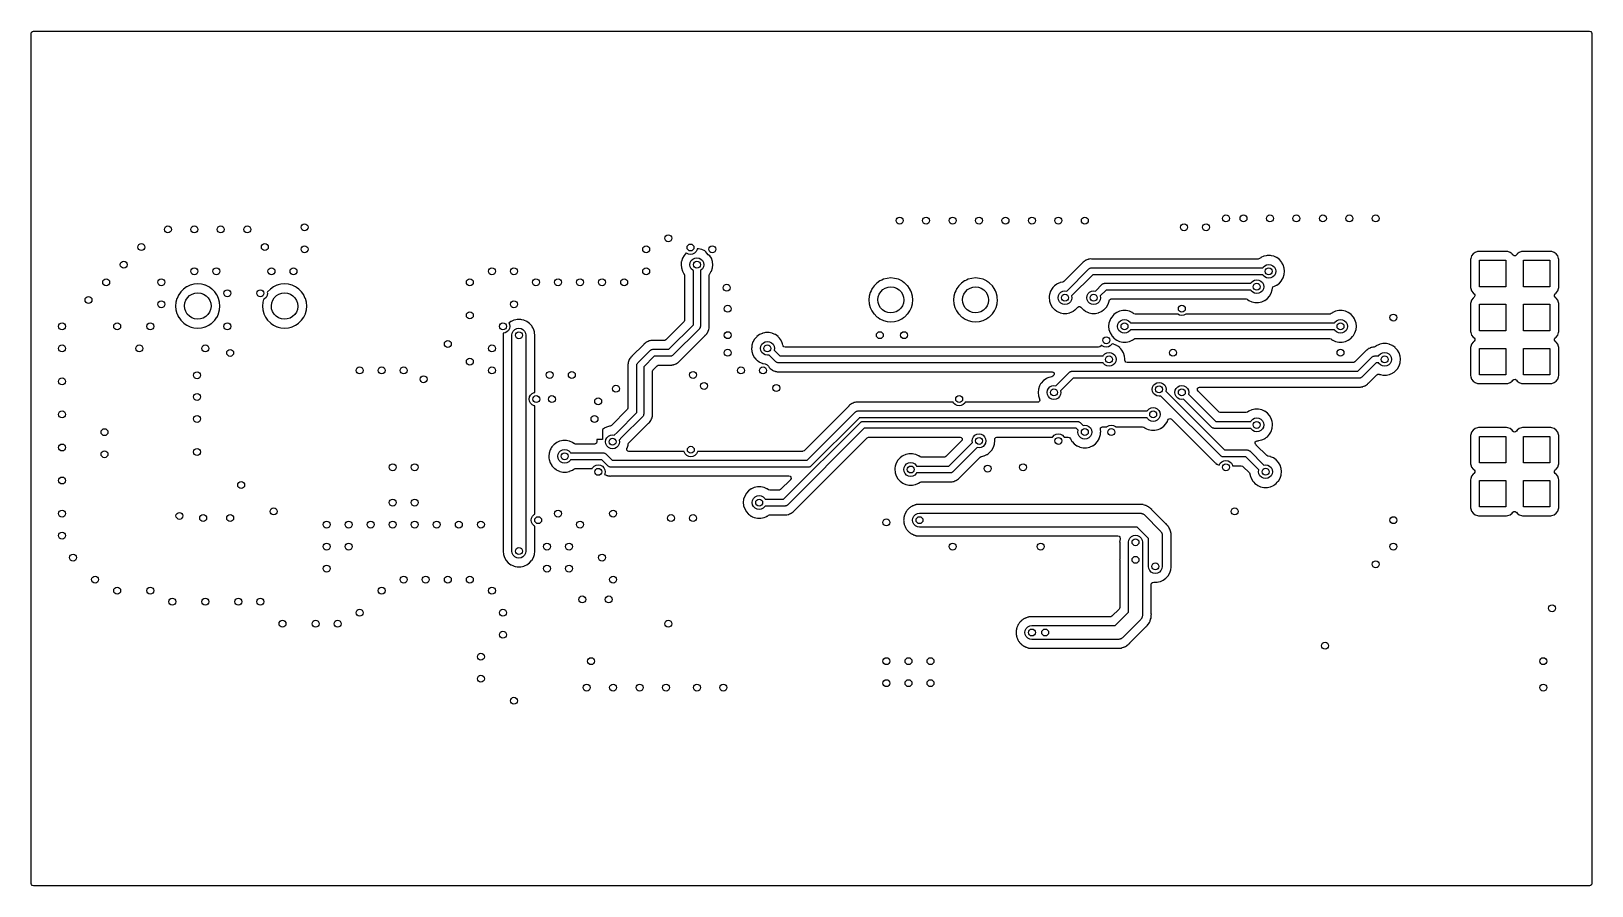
# Model space of a CAD drawing. Extents: x 0.03 to 3.57, y 0.03 to 1.97.
import ezdxf

# ---------------------------------------------------------------- set-up
doc = ezdxf.new("R2010")
doc.units = 0
doc.header["$MEASUREMENT"] = 0
doc.layers.add('BLACK', color=7, linetype='CONTINUOUS')

msp = doc.modelspace()

# ---------------------------------------------------------------- linework, layer by layer
at = {"layer": 'BLACK', "linetype": 'CONTINUOUS'}
for p, q in [((0.03, 1.96504), (0.030787, 1.96772)), ((0.03, 0.034961), (0.03, 1.96504)), ((0.030787, 1.96772), (0.0329, 1.96955)), ((0.0329, 1.96955), (0.034961, 1.97)), ((0.034961, 1.97), (3.56504, 1.97)), ((3.56504, 1.97), (3.56772, 1.96921)), ((3.56772, 1.96921), (3.56955, 1.9671)), ((3.56955, 1.9671), (3.57, 1.96504)), ((3.57, 1.96504), (3.57, 0.034961)), ((1.50714, 1.45463), (1.50482, 1.44748)), ((1.5109, 1.46114), (1.50714, 1.45463)), ((1.51588, 1.46667), (1.5109, 1.46114)), ((1.51631, 1.46623), (1.51588, 1.46667)), ((1.5207, 1.464), (1.51631, 1.46623)), ((1.52557, 1.46323), (1.5207, 1.464)), ((1.53043, 1.464), (1.52557, 1.46323)), ((1.52726, 1.44926), (1.53074, 1.45274)), ((1.53482, 1.46623), (1.53043, 1.464)), ((1.53074, 1.45274), (1.53513, 1.45498)), ((1.53831, 1.46972), (1.53482, 1.46623)), ((1.53513, 1.45498), (1.54, 1.45575)), ((1.54055, 1.47411), (1.53831, 1.46972)), ((1.54, 1.45575), (1.54487, 1.45498)), ((1.54081, 1.47577), (1.54055, 1.47411)), ((1.54376, 1.47577), (1.54081, 1.47577)), ((1.54401, 1.47571), (1.54376, 1.47577)), ((1.54744, 1.47499), (1.54401, 1.47571)), ((1.54401, 1.47571), (1.54401, 1.47571)), ((1.54487, 1.45498), (1.54926, 1.45274)), ((1.55111, 1.4742), (1.54744, 1.47499)), ((1.54926, 1.45274), (1.55274, 1.44926)), ((1.55135, 1.4741), (1.55111, 1.4742)), ((1.55774, 1.47125), (1.55135, 1.4741)), ((1.55135, 1.4741), (1.55135, 1.4741)), ((1.55798, 1.47115), (1.55774, 1.47125)), ((1.55774, 1.47125), (1.55774, 1.47125)), ((1.5604, 1.46939), (1.55798, 1.47115)), ((1.56226, 1.46574), (1.5604, 1.46939)), ((1.56574, 1.46226), (1.56226, 1.46574)), ((1.56958, 1.46031), (1.56574, 1.46226)), ((1.57286, 1.45463), (1.56958, 1.46031)), ((1.57518, 1.44748), (1.57286, 1.45463)), ((2.42676, 1.45178), (2.42446, 1.45077)), ((2.42705, 1.45183), (2.42676, 1.45178)), ((2.42715, 1.45186), (2.42705, 1.45183)), ((2.4278, 1.45204), (2.42715, 1.45186)), ((2.4279, 1.45206), (2.4278, 1.45204)), ((2.42818, 1.45217), (2.4279, 1.45206)), ((2.43068, 1.45247), (2.42818, 1.45217)), ((2.43093, 1.45251), (2.43068, 1.45247)), ((2.43341, 1.45294), (2.43093, 1.45251)), ((2.43371, 1.45292), (2.43341, 1.45294)), ((2.43568, 1.45279), (2.43371, 1.45292)), ((2.43371, 1.45292), (2.43371, 1.45292)), ((2.43602, 1.45278), (2.43568, 1.45279)), ((2.8132, 1.45278), (2.43602, 1.45278)), ((2.81348, 1.45278), (2.8132, 1.45278)), ((2.81612, 1.45372), (2.81348, 1.45278)), ((2.81908, 1.45588), (2.81612, 1.45372)), ((2.81929, 1.45603), (2.81908, 1.45588)), ((2.81908, 1.45588), (2.81908, 1.45588)), ((2.81953, 1.45613), (2.81929, 1.45603)), ((2.82592, 1.45898), (2.81953, 1.45613)), ((2.81953, 1.45613), (2.81953, 1.45613)), ((2.82616, 1.45909), (2.82592, 1.45898)), ((2.82592, 1.45898), (2.82592, 1.45898)), ((2.83104, 1.46012), (2.82616, 1.45909)), ((2.83326, 1.4606), (2.83104, 1.46012)), ((2.83351, 1.46065), (2.83326, 1.4606)), ((2.83326, 1.4606), (2.83326, 1.4606)), ((2.84103, 1.46065), (2.83351, 1.46065)), ((2.84128, 1.4606), (2.84103, 1.46065)), ((2.84351, 1.46012), (2.84128, 1.4606)), ((2.84128, 1.4606), (2.84128, 1.4606)), ((2.84838, 1.45909), (2.84351, 1.46012)), ((2.84862, 1.45898), (2.84838, 1.45909)), ((2.85502, 1.45613), (2.84862, 1.45898)), ((2.84862, 1.45898), (2.84862, 1.45898)), ((2.85525, 1.45603), (2.85502, 1.45613)), ((2.85502, 1.45613), (2.85502, 1.45613)), ((2.86134, 1.45161), (2.85525, 1.45603)), ((2.86151, 1.45142), (2.86134, 1.45161)), ((2.86506, 1.44748), (2.86151, 1.45142)), ((2.86151, 1.45142), (2.86151, 1.45142)), ((3.29525, 1.45434), (3.29498, 1.4519)), ((3.29498, 1.4519), (3.29498, 1.3881)), ((3.29726, 1.45971), (3.29525, 1.45434)), ((3.3007, 1.4643), (3.29726, 1.45971)), ((3.30529, 1.46774), (3.3007, 1.4643)), ((3.31066, 1.46975), (3.30529, 1.46774)), ((3.3131, 1.47002), (3.31066, 1.46975)), ((3.3769, 1.47002), (3.3131, 1.47002)), ((3.37934, 1.46975), (3.3769, 1.47002)), ((3.38471, 1.46774), (3.37934, 1.46975)), ((3.3893, 1.4643), (3.38471, 1.46774)), ((3.38951, 1.46402), (3.3893, 1.4643)), ((3.39103, 1.46199), (3.38951, 1.46402)), ((3.39149, 1.46146), (3.39103, 1.46199)), ((3.39394, 1.46012), (3.39149, 1.46146)), ((3.39673, 1.46032), (3.39394, 1.46012)), ((3.39897, 1.46199), (3.39673, 1.46032)), ((3.40049, 1.46402), (3.39897, 1.46199)), ((3.4007, 1.4643), (3.40049, 1.46402)), ((3.40529, 1.46774), (3.4007, 1.4643)), ((3.41066, 1.46975), (3.40529, 1.46774)), ((3.4131, 1.47002), (3.41066, 1.46975)), ((3.4769, 1.47002), (3.4131, 1.47002)), ((3.47934, 1.46975), (3.4769, 1.47002)), ((3.48471, 1.46774), (3.47934, 1.46975)), ((3.4893, 1.4643), (3.48471, 1.46774)), ((3.49274, 1.45971), (3.4893, 1.4643)), ((3.49475, 1.45434), (3.49274, 1.45971)), ((3.49502, 1.4519), (3.49475, 1.45434)), ((3.49502, 1.3881), (3.49502, 1.4519)), ((1.50468, 1.44613), (1.50403, 1.44)), ((1.50403, 1.44), (1.50482, 1.43252)), ((1.50479, 1.44722), (1.50468, 1.44613)), ((1.50482, 1.44748), (1.50479, 1.44722)), ((1.50479, 1.44722), (1.50479, 1.44722)), ((1.50482, 1.43252), (1.50714, 1.42537)), ((1.50714, 1.42537), (1.50727, 1.42515)), ((1.50727, 1.42515), (1.50727, 1.42515)), ((1.50727, 1.42515), (1.51077, 1.41909)), ((1.51077, 1.41909), (1.5109, 1.41886)), ((1.5109, 1.41886), (1.51108, 1.41867)), ((1.51108, 1.41867), (1.51116, 1.41856)), ((1.51116, 1.41856), (1.5121, 1.41592)), ((1.52425, 1.44), (1.52502, 1.44487)), ((1.52502, 1.43513), (1.52425, 1.44)), ((1.52502, 1.44487), (1.52726, 1.44926)), ((1.52726, 1.43074), (1.52502, 1.43513)), ((1.53074, 1.42726), (1.52726, 1.43074)), ((1.53213, 1.42656), (1.53074, 1.42726)), ((1.53213, 1.30326), (1.53213, 1.42656)), ((1.54926, 1.42726), (1.54787, 1.42656)), ((1.54787, 1.42656), (1.54787, 1.29999)), ((1.55274, 1.43074), (1.54926, 1.42726)), ((1.55274, 1.44926), (1.55498, 1.44487)), ((1.55498, 1.43513), (1.55274, 1.43074)), ((1.55498, 1.44487), (1.55575, 1.44)), ((1.55575, 1.44), (1.55498, 1.43513)), ((1.56789, 1.41564), (1.56868, 1.41832)), ((1.56868, 1.41832), (1.56884, 1.41856)), ((1.56884, 1.41856), (1.56892, 1.41867)), ((1.56892, 1.41867), (1.5691, 1.41886)), ((1.5691, 1.41886), (1.56923, 1.41909)), ((1.56923, 1.41909), (1.57272, 1.42515)), ((1.57272, 1.42515), (1.57273, 1.42515)), ((1.57273, 1.42515), (1.57286, 1.42537)), ((1.57286, 1.42537), (1.57518, 1.43252)), ((1.57521, 1.44722), (1.57518, 1.44748)), ((1.57518, 1.43252), (1.57596, 1.44)), ((1.57532, 1.44613), (1.57521, 1.44722)), ((1.57521, 1.44722), (1.57521, 1.44722)), ((1.57596, 1.44), (1.57532, 1.44613)), ((2.41447, 1.44392), (2.37238, 1.40183)), ((2.37898, 1.38012), (2.42932, 1.43046)), ((2.43814, 1.41701), (2.39012, 1.36898)), ((2.41467, 1.44413), (2.41447, 1.44392)), ((2.4161, 1.44574), (2.41467, 1.44413)), ((2.4163, 1.44596), (2.4161, 1.44574)), ((2.4161, 1.44574), (2.4161, 1.44574)), ((2.41837, 1.44738), (2.4163, 1.44596)), ((2.41858, 1.44754), (2.41837, 1.44738)), ((2.42034, 1.44888), (2.41858, 1.44754)), ((2.42058, 1.44907), (2.42034, 1.44889)), ((2.42034, 1.44889), (2.42034, 1.44888)), ((2.42085, 1.44919), (2.42058, 1.44907)), ((2.42094, 1.44924), (2.42085, 1.44919)), ((2.42152, 1.44956), (2.42094, 1.44924)), ((2.42162, 1.44961), (2.42152, 1.44956)), ((2.42186, 1.44978), (2.42162, 1.44961)), ((2.42214, 1.44989), (2.42186, 1.44978)), ((2.42342, 1.45037), (2.42214, 1.44989)), ((2.42214, 1.44989), (2.42214, 1.44989)), ((2.42422, 1.45067), (2.42342, 1.45037)), ((2.42446, 1.45077), (2.42422, 1.45067)), ((2.42932, 1.43046), (2.43044, 1.43116)), ((2.43044, 1.43116), (2.43147, 1.43198)), ((2.43147, 1.43198), (2.43191, 1.43208)), ((2.43191, 1.43208), (2.43229, 1.43232)), ((2.43229, 1.43232), (2.4336, 1.43246)), ((2.4336, 1.43246), (2.43488, 1.43276)), ((2.43488, 1.43276), (2.82383, 1.43276)), ((2.82383, 1.41701), (2.43814, 1.41701)), ((2.82383, 1.43276), (2.82453, 1.43414)), ((2.82453, 1.41563), (2.82383, 1.41701)), ((2.82453, 1.43414), (2.82801, 1.43762)), ((2.82801, 1.43762), (2.8324, 1.43986)), ((2.8324, 1.43986), (2.83727, 1.44063)), ((2.83727, 1.44063), (2.84214, 1.43986)), ((2.84214, 1.43986), (2.84653, 1.43762)), ((2.84653, 1.43762), (2.85001, 1.43414)), ((2.85001, 1.43414), (2.85225, 1.42975)), ((2.85225, 1.42002), (2.85001, 1.41563)), ((2.85225, 1.42975), (2.85302, 1.42488)), ((2.85302, 1.42488), (2.85225, 1.42002)), ((2.86637, 1.44602), (2.86506, 1.44748)), ((2.87013, 1.43951), (2.86637, 1.44602)), ((2.87245, 1.43236), (2.87013, 1.43951)), ((2.87013, 1.41025), (2.87245, 1.4174)), ((2.87324, 1.42488), (2.87245, 1.43236)), ((2.87245, 1.4174), (2.87255, 1.41832)), ((2.87255, 1.41832), (2.87321, 1.42462)), ((2.87321, 1.42462), (2.87324, 1.42488)), ((3.315, 1.39), (3.315, 1.45)), ((3.315, 1.45), (3.375, 1.45)), ((3.375, 1.45), (3.375, 1.39)), ((3.415, 1.39), (3.415, 1.45)), ((3.415, 1.45), (3.475, 1.45)), ((3.475, 1.45), (3.475, 1.39)), ((0.375599, 1.38453), (0.36941, 1.37834)), ((0.375777, 1.38465), (0.375599, 1.38453)), ((0.382591, 1.38942), (0.375777, 1.38465)), ((0.375777, 1.38465), (0.375777, 1.38465)), ((0.382769, 1.38955), (0.382591, 1.38942)), ((0.382591, 1.38942), (0.382591, 1.38942)), ((0.382965, 1.38964), (0.382769, 1.38955)), ((0.390505, 1.39315), (0.382965, 1.38964)), ((0.382965, 1.38964), (0.382965, 1.38964)), ((0.390701, 1.39325), (0.390505, 1.39315)), ((0.390505, 1.39315), (0.390505, 1.39315)), ((0.39091, 1.3933), (0.390701, 1.39325)), ((0.393502, 1.394), (0.39091, 1.3933)), ((0.39091, 1.3933), (0.39091, 1.3933)), ((0.399155, 1.39551), (0.393502, 1.394)), ((0.407874, 1.39627), (0.399155, 1.39551)), ((0.416593, 1.39551), (0.407874, 1.39627)), ((0.422246, 1.394), (0.416593, 1.39551)), ((0.424838, 1.3933), (0.422246, 1.394)), ((0.425047, 1.39325), (0.424838, 1.3933)), ((0.424838, 1.3933), (0.424838, 1.3933)), ((0.425243, 1.39315), (0.425047, 1.39325)), ((0.432783, 1.38964), (0.425243, 1.39315)), ((0.425243, 1.39315), (0.425243, 1.39315)), ((0.432979, 1.38955), (0.432783, 1.38964)), ((0.432783, 1.38964), (0.432783, 1.38964)), ((0.435039, 1.3881), (0.432979, 1.38955)), ((0.439971, 1.38465), (0.435039, 1.3881)), ((0.440149, 1.38453), (0.439971, 1.38465)), ((0.439971, 1.38465), (0.439971, 1.38465)), ((0.446338, 1.37834), (0.440149, 1.38453)), ((0.57245, 1.38453), (0.566261, 1.37834)), ((0.572627, 1.38465), (0.57245, 1.38453)), ((0.579442, 1.38942), (0.572627, 1.38465)), ((0.572627, 1.38465), (0.572627, 1.38465)), ((0.579619, 1.38955), (0.579442, 1.38942)), ((0.579442, 1.38942), (0.579442, 1.38942)), ((0.579815, 1.38964), (0.579619, 1.38955)), ((0.587355, 1.39315), (0.579815, 1.38964)), ((0.579815, 1.38964), (0.579815, 1.38964)), ((0.587551, 1.39325), (0.587355, 1.39315)), ((0.587355, 1.39315), (0.587355, 1.39315)), ((0.58776, 1.3933), (0.587551, 1.39325)), ((0.590352, 1.394), (0.58776, 1.3933)), ((0.58776, 1.3933), (0.58776, 1.3933)), ((0.596005, 1.39551), (0.590352, 1.394)), ((0.604724, 1.39627), (0.596005, 1.39551)), ((0.613443, 1.39551), (0.604724, 1.39627)), ((0.619096, 1.394), (0.613443, 1.39551)), ((0.621688, 1.3933), (0.619096, 1.394)), ((0.621689, 1.3933), (0.621688, 1.3933)), ((0.621897, 1.39325), (0.621689, 1.3933)), ((0.622094, 1.39315), (0.621897, 1.39325)), ((0.629633, 1.38964), (0.622094, 1.39315)), ((0.622094, 1.39315), (0.622094, 1.39315)), ((0.629634, 1.38964), (0.629633, 1.38964)), ((0.62983, 1.38955), (0.629634, 1.38964)), ((0.631889, 1.3881), (0.62983, 1.38955)), ((0.636822, 1.38465), (0.631889, 1.3881)), ((0.636999, 1.38453), (0.636822, 1.38465)), ((0.636822, 1.38465), (0.636822, 1.38465)), ((0.643188, 1.37834), (0.636999, 1.38453)), ((1.5121, 1.41592), (1.51211, 1.41564)), ((1.51211, 1.41564), (1.51211, 1.31361)), ((1.56789, 1.30097), (1.56789, 1.41564)), ((1.93498, 1.38069), (1.93326, 1.37701)), ((1.93684, 1.38467), (1.93498, 1.38069)), ((1.93693, 1.38487), (1.93684, 1.38467)), ((1.93684, 1.38467), (1.93684, 1.38467)), ((1.93748, 1.38566), (1.93693, 1.38487)), ((1.94178, 1.39179), (1.93748, 1.38566)), ((1.9419, 1.39197), (1.94178, 1.39179)), ((1.94178, 1.39179), (1.94178, 1.39179)), ((1.94803, 1.3981), (1.9419, 1.39197)), ((1.94821, 1.39822), (1.94803, 1.3981)), ((1.95495, 1.40295), (1.94821, 1.39822)), ((1.94821, 1.39822), (1.94821, 1.39822)), ((1.95513, 1.40307), (1.95495, 1.40295)), ((1.95495, 1.40295), (1.95495, 1.40295)), ((1.95533, 1.40316), (1.95513, 1.40307)), ((1.95931, 1.40502), (1.95533, 1.40316)), ((1.95533, 1.40316), (1.95533, 1.40316)), ((1.95712, 1.37866), (1.96182, 1.38327)), ((1.96299, 1.40674), (1.95931, 1.40502)), ((1.96182, 1.38327), (1.96743, 1.38672)), ((1.97136, 1.40898), (1.96299, 1.40674)), ((1.96743, 1.38672), (1.97366, 1.38884)), ((1.98, 1.40974), (1.97136, 1.40898)), ((1.97366, 1.38884), (1.98021, 1.38953)), ((1.98864, 1.40898), (1.98, 1.40974)), ((1.98021, 1.38953), (1.98674, 1.38875)), ((1.98674, 1.38875), (1.99294, 1.38654)), ((1.99701, 1.40674), (1.98864, 1.40898)), ((1.99294, 1.38654), (1.9985, 1.38301)), ((2.00487, 1.40307), (1.99701, 1.40674)), ((1.9985, 1.38301), (2.00314, 1.37834)), ((2.00665, 1.40183), (2.00487, 1.40307)), ((2.01054, 1.3991), (2.00665, 1.40183)), ((2.01197, 1.3981), (2.01054, 1.3991)), ((2.0181, 1.39197), (2.01197, 1.3981)), ((2.01822, 1.39179), (2.0181, 1.39197)), ((2.02252, 1.38566), (2.01822, 1.39179)), ((2.01822, 1.39179), (2.01822, 1.39179)), ((2.02307, 1.38487), (2.02252, 1.38566)), ((2.02316, 1.38467), (2.02307, 1.38487)), ((2.02502, 1.38069), (2.02316, 1.38467)), ((2.02316, 1.38467), (2.02316, 1.38467)), ((2.02674, 1.37701), (2.02502, 1.38069)), ((2.1271, 1.38069), (2.12539, 1.37701)), ((2.12896, 1.38467), (2.1271, 1.38069)), ((2.12905, 1.38487), (2.12896, 1.38467)), ((2.12896, 1.38467), (2.12896, 1.38467)), ((2.12961, 1.38566), (2.12905, 1.38487)), ((2.1339, 1.39179), (2.12961, 1.38566)), ((2.13403, 1.39197), (2.1339, 1.39179)), ((2.1339, 1.39179), (2.1339, 1.39179)), ((2.14016, 1.3981), (2.13403, 1.39197)), ((2.14033, 1.39822), (2.14016, 1.3981)), ((2.14708, 1.40295), (2.14033, 1.39822)), ((2.14033, 1.39822), (2.14033, 1.39822)), ((2.14726, 1.40307), (2.14708, 1.40295)), ((2.14708, 1.40295), (2.14708, 1.40295)), ((2.14745, 1.40316), (2.14726, 1.40307)), ((2.15144, 1.40502), (2.14745, 1.40316)), ((2.14745, 1.40316), (2.14745, 1.40316)), ((2.14924, 1.37866), (2.15395, 1.38327)), ((2.15512, 1.40674), (2.15144, 1.40502)), ((2.15395, 1.38327), (2.15955, 1.38672)), ((2.16349, 1.40898), (2.15512, 1.40674)), ((2.15955, 1.38672), (2.16579, 1.38884)), ((2.17213, 1.40974), (2.16349, 1.40898)), ((2.16579, 1.38884), (2.17233, 1.38953)), ((2.18076, 1.40898), (2.17213, 1.40974)), ((2.17233, 1.38953), (2.17887, 1.38875)), ((2.17887, 1.38875), (2.18507, 1.38654)), ((2.18914, 1.40674), (2.18076, 1.40898)), ((2.18507, 1.38654), (2.19063, 1.38301)), ((2.19699, 1.40307), (2.18914, 1.40674)), ((2.19063, 1.38301), (2.19527, 1.37834)), ((2.19877, 1.40183), (2.19699, 1.40307)), ((2.20267, 1.3991), (2.19877, 1.40183)), ((2.2041, 1.3981), (2.20267, 1.3991)), ((2.21023, 1.39197), (2.2041, 1.3981)), ((2.21035, 1.39179), (2.21023, 1.39197)), ((2.21465, 1.38566), (2.21035, 1.39179)), ((2.21035, 1.39179), (2.21035, 1.39179)), ((2.2152, 1.38487), (2.21465, 1.38566)), ((2.21529, 1.38467), (2.2152, 1.38487)), ((2.21715, 1.38069), (2.21529, 1.38467)), ((2.21529, 1.38467), (2.21529, 1.38467)), ((2.21886, 1.37701), (2.21715, 1.38069)), ((2.3459, 1.38614), (2.34214, 1.37963)), ((2.34779, 1.38824), (2.3459, 1.38614)), ((2.35076, 1.39153), (2.34779, 1.38824)), ((2.35093, 1.39173), (2.35076, 1.39153)), ((2.35076, 1.39153), (2.35076, 1.39153)), ((2.35614, 1.39551), (2.35093, 1.39173)), ((2.35681, 1.39599), (2.35614, 1.39551)), ((2.35702, 1.39615), (2.35681, 1.39599)), ((2.35681, 1.39599), (2.35681, 1.39599)), ((2.35725, 1.39625), (2.35702, 1.39615)), ((2.35726, 1.39625), (2.35725, 1.39625)), ((2.36365, 1.3991), (2.35726, 1.39625)), ((2.36389, 1.3992), (2.36365, 1.3991)), ((2.36365, 1.3991), (2.36365, 1.3991)), ((2.3699, 1.40048), (2.36389, 1.3992)), ((2.37238, 1.40183), (2.3699, 1.40048)), ((2.37013, 1.37998), (2.375, 1.38075)), ((2.375, 1.38075), (2.37898, 1.38012)), ((2.43513, 1.37998), (2.44, 1.38075)), ((2.44, 1.38075), (2.44398, 1.38012)), ((2.44398, 1.38012), (2.45944, 1.39558)), ((2.46826, 1.38213), (2.45512, 1.36898)), ((2.45944, 1.39558), (2.46056, 1.39628)), ((2.46056, 1.39628), (2.46159, 1.3971)), ((2.46159, 1.3971), (2.46203, 1.3972)), ((2.46203, 1.3972), (2.46241, 1.39744)), ((2.46241, 1.39744), (2.46372, 1.39758)), ((2.46372, 1.39758), (2.465, 1.39787)), ((2.465, 1.39787), (2.79656, 1.39787)), ((2.79656, 1.38213), (2.46826, 1.38213)), ((2.79656, 1.39787), (2.79726, 1.39926)), ((2.79726, 1.38074), (2.79656, 1.38213)), ((2.79726, 1.39926), (2.80074, 1.40274)), ((2.80074, 1.37726), (2.79726, 1.38074)), ((2.80074, 1.40274), (2.80513, 1.40498)), ((2.80513, 1.40498), (2.81, 1.40575)), ((2.81, 1.40575), (2.81487, 1.40498)), ((2.81487, 1.40498), (2.81926, 1.40274)), ((2.81926, 1.40274), (2.82274, 1.39926)), ((2.82274, 1.38074), (2.81926, 1.37726)), ((2.82274, 1.39926), (2.82498, 1.39487)), ((2.82498, 1.38513), (2.82274, 1.38074)), ((2.82801, 1.41214), (2.82453, 1.41563)), ((2.82498, 1.39487), (2.82575, 1.39)), ((2.82575, 1.39), (2.82498, 1.38513)), ((2.8324, 1.4099), (2.82801, 1.41214)), ((2.83727, 1.40913), (2.8324, 1.4099)), ((2.84214, 1.4099), (2.83727, 1.40913)), ((2.84653, 1.41214), (2.84214, 1.4099)), ((2.84286, 1.37537), (2.84518, 1.38252)), ((2.84518, 1.38252), (2.84562, 1.38673)), ((2.84562, 1.38673), (2.84668, 1.38932)), ((2.85001, 1.41563), (2.84653, 1.41214)), ((2.84668, 1.38932), (2.84854, 1.39074)), ((2.84854, 1.39074), (2.85502, 1.39363)), ((2.85502, 1.39363), (2.85525, 1.39374)), ((2.85502, 1.39363), (2.85502, 1.39363)), ((2.85525, 1.39374), (2.86134, 1.39815)), ((2.86134, 1.39815), (2.86585, 1.40316)), ((2.86585, 1.40316), (2.86619, 1.40355)), ((2.86619, 1.40355), (2.86637, 1.40374)), ((2.86619, 1.40355), (2.86619, 1.40355)), ((2.86637, 1.40374), (2.87013, 1.41025)), ((3.29498, 1.3881), (3.29525, 1.38566)), ((3.29525, 1.38566), (3.29726, 1.38029)), ((3.375, 1.39), (3.315, 1.39)), ((3.475, 1.39), (3.415, 1.39)), ((3.49274, 1.38029), (3.49475, 1.38566)), ((3.49475, 1.38566), (3.49502, 1.3881)), ((0.358426, 1.35478), (0.357663, 1.34606)), ((0.357663, 1.34606), (0.358426, 1.33734)), ((0.360691, 1.36324), (0.358426, 1.35478)), ((0.360799, 1.36347), (0.360691, 1.36324)), ((0.364299, 1.37097), (0.360799, 1.36347)), ((0.36439, 1.37117), (0.364299, 1.37097)), ((0.364299, 1.37097), (0.364299, 1.37097)), ((0.364515, 1.37135), (0.36439, 1.37117)), ((0.369286, 1.37816), (0.364515, 1.37135)), ((0.36941, 1.37834), (0.369286, 1.37816)), ((0.369286, 1.37816), (0.369286, 1.37816)), ((0.377877, 1.34648), (0.378715, 1.35312)), ((0.37853, 1.33983), (0.377877, 1.34648)), ((0.378715, 1.35312), (0.381003, 1.3594)), ((0.381003, 1.3594), (0.384626, 1.36502)), ((0.384626, 1.36502), (0.389404, 1.3697)), ((0.389404, 1.3697), (0.395101, 1.37321)), ((0.395101, 1.37321), (0.401432, 1.37536)), ((0.401432, 1.37536), (0.408083, 1.37606)), ((0.408083, 1.37606), (0.414725, 1.37527)), ((0.414725, 1.37527), (0.421025, 1.37303)), ((0.421025, 1.37303), (0.426672, 1.36944)), ((0.426672, 1.36944), (0.431385, 1.3647)), ((0.431385, 1.3647), (0.434929, 1.35903)), ((0.434929, 1.35903), (0.437129, 1.35271)), ((0.437862, 1.34523), (0.436931, 1.3386)), ((0.437129, 1.35271), (0.437874, 1.34606)), ((0.437874, 1.34606), (0.437862, 1.34523)), ((0.446462, 1.37816), (0.446338, 1.37834)), ((0.451234, 1.37135), (0.446462, 1.37816)), ((0.446462, 1.37816), (0.446462, 1.37816)), ((0.451358, 1.37117), (0.451234, 1.37135)), ((0.451449, 1.37097), (0.451358, 1.37117)), ((0.454949, 1.36347), (0.451449, 1.37097)), ((0.451449, 1.37097), (0.451449, 1.37097)), ((0.455057, 1.36324), (0.454949, 1.36347)), ((0.457322, 1.35478), (0.455057, 1.36324)), ((0.458085, 1.34606), (0.457322, 1.35478)), ((0.457322, 1.33734), (0.458085, 1.34606)), ((0.555276, 1.35478), (0.554514, 1.34606)), ((0.554514, 1.34606), (0.555276, 1.33734)), ((0.556968, 1.36109), (0.555276, 1.35478)), ((0.559256, 1.36226), (0.556968, 1.36109)), ((0.56274, 1.36574), (0.559256, 1.36226)), ((0.564977, 1.37013), (0.56274, 1.36574)), ((0.565748, 1.375), (0.564977, 1.37013)), ((0.566136, 1.37816), (0.565411, 1.37712)), ((0.565411, 1.37712), (0.565748, 1.375)), ((0.566261, 1.37834), (0.566136, 1.37816)), ((0.566136, 1.37816), (0.566136, 1.37816)), ((0.574727, 1.34648), (0.575566, 1.35312)), ((0.57538, 1.33983), (0.574727, 1.34648)), ((0.575566, 1.35312), (0.577853, 1.3594)), ((0.577853, 1.3594), (0.581476, 1.36502)), ((0.581476, 1.36502), (0.586255, 1.3697)), ((0.586255, 1.3697), (0.591951, 1.37321)), ((0.591951, 1.37321), (0.598282, 1.37536)), ((0.598282, 1.37536), (0.604934, 1.37606)), ((0.604934, 1.37606), (0.611575, 1.37527)), ((0.611575, 1.37527), (0.617876, 1.37303)), ((0.617876, 1.37303), (0.623523, 1.36944)), ((0.623523, 1.36944), (0.628235, 1.3647)), ((0.628235, 1.3647), (0.631779, 1.35903)), ((0.631779, 1.35903), (0.633979, 1.35271)), ((0.634713, 1.34523), (0.633782, 1.3386)), ((0.633979, 1.35271), (0.634724, 1.34606)), ((0.634724, 1.34606), (0.634713, 1.34523)), ((0.643312, 1.37816), (0.643188, 1.37834)), ((0.648084, 1.37135), (0.643312, 1.37816)), ((0.643312, 1.37816), (0.643312, 1.37816)), ((0.648208, 1.37117), (0.648084, 1.37135)), ((0.6483, 1.37097), (0.648208, 1.37117)), ((0.6518, 1.36347), (0.6483, 1.37097)), ((0.6483, 1.37097), (0.6483, 1.37097)), ((0.651907, 1.36324), (0.6518, 1.36347)), ((0.654172, 1.35478), (0.651907, 1.36324)), ((0.654935, 1.34606), (0.654172, 1.35478)), ((0.654172, 1.33734), (0.654935, 1.34606)), ((1.93102, 1.36864), (1.93026, 1.36)), ((1.93026, 1.36), (1.93102, 1.35136)), ((1.93326, 1.37701), (1.93102, 1.36864)), ((1.93102, 1.35136), (1.93326, 1.34299)), ((1.95048, 1.36041), (1.9513, 1.36694)), ((1.95112, 1.35386), (1.95048, 1.36041)), ((1.9532, 1.34761), (1.95112, 1.35386)), ((1.9513, 1.36694), (1.95355, 1.37313)), ((1.95661, 1.34198), (1.9532, 1.34761)), ((1.95355, 1.37313), (1.95712, 1.37866)), ((2.00626, 1.3465), (2.00262, 1.34102)), ((2.00314, 1.37834), (2.00663, 1.37276)), ((2.0086, 1.35266), (2.00626, 1.3465)), ((2.00663, 1.37276), (2.00879, 1.36654)), ((2.00952, 1.35918), (2.0086, 1.35266)), ((2.00879, 1.36654), (2.00953, 1.36)), ((2.00953, 1.36), (2.00952, 1.35918)), ((2.02898, 1.36864), (2.02674, 1.37701)), ((2.02674, 1.34299), (2.02898, 1.35136)), ((2.02974, 1.36), (2.02898, 1.36864)), ((2.02898, 1.35136), (2.02974, 1.36)), ((2.12315, 1.36864), (2.12239, 1.36)), ((2.12239, 1.36), (2.12315, 1.35136)), ((2.12539, 1.37701), (2.12315, 1.36864)), ((2.12315, 1.35136), (2.12539, 1.34299)), ((2.1426, 1.36041), (2.14343, 1.36694)), ((2.14324, 1.35386), (2.1426, 1.36041)), ((2.14532, 1.34761), (2.14324, 1.35386)), ((2.14343, 1.36694), (2.14568, 1.37313)), ((2.14873, 1.34198), (2.14532, 1.34761)), ((2.14568, 1.37313), (2.14924, 1.37866)), ((2.19839, 1.3465), (2.19475, 1.34102)), ((2.19527, 1.37834), (2.19875, 1.37276)), ((2.20073, 1.35266), (2.19839, 1.3465)), ((2.19875, 1.37276), (2.20092, 1.36654)), ((2.20164, 1.35918), (2.20073, 1.35266)), ((2.20092, 1.36654), (2.20165, 1.36)), ((2.20165, 1.36), (2.20164, 1.35918)), ((2.22111, 1.36864), (2.21886, 1.37701)), ((2.21886, 1.34299), (2.22111, 1.35136)), ((2.22143, 1.365), (2.22111, 1.36864)), ((2.22111, 1.35136), (2.22186, 1.36)), ((2.22186, 1.36), (2.22143, 1.365)), ((2.33942, 1.36867), (2.33904, 1.365)), ((2.33904, 1.365), (2.33906, 1.36474)), ((2.33906, 1.36474), (2.33969, 1.35875)), ((2.33979, 1.37222), (2.33942, 1.36867)), ((2.33969, 1.35875), (2.33982, 1.35752)), ((2.33982, 1.37248), (2.33979, 1.37222)), ((2.33979, 1.37222), (2.33979, 1.37222)), ((2.34214, 1.37963), (2.33982, 1.37248)), ((2.33982, 1.35752), (2.34214, 1.35037)), ((2.34214, 1.35037), (2.3459, 1.34386)), ((2.35925, 1.365), (2.36002, 1.36987)), ((2.36002, 1.36013), (2.35925, 1.365)), ((2.36002, 1.36987), (2.36226, 1.37426)), ((2.36226, 1.35574), (2.36002, 1.36013)), ((2.36226, 1.37426), (2.36574, 1.37774)), ((2.36574, 1.35226), (2.36226, 1.35574)), ((2.36574, 1.37774), (2.37013, 1.37998)), ((2.37013, 1.35002), (2.36574, 1.35226)), ((2.375, 1.34925), (2.37013, 1.35002)), ((2.37987, 1.35002), (2.375, 1.34925)), ((2.38426, 1.35226), (2.37987, 1.35002)), ((2.38774, 1.35574), (2.38426, 1.35226)), ((2.38998, 1.36013), (2.38774, 1.35574)), ((2.39075, 1.365), (2.38998, 1.36013)), ((2.39012, 1.36898), (2.39075, 1.365)), ((2.42425, 1.365), (2.42502, 1.36987)), ((2.42502, 1.36013), (2.42425, 1.365)), ((2.42502, 1.36987), (2.42726, 1.37426)), ((2.42726, 1.35574), (2.42502, 1.36013)), ((2.42726, 1.37426), (2.43074, 1.37774)), ((2.43074, 1.35226), (2.42726, 1.35574)), ((2.43074, 1.37774), (2.43513, 1.37998)), ((2.43513, 1.35002), (2.43074, 1.35226)), ((2.44, 1.34925), (2.43513, 1.35002)), ((2.44487, 1.35002), (2.44, 1.34925)), ((2.44926, 1.35226), (2.44487, 1.35002)), ((2.45274, 1.35574), (2.44926, 1.35226)), ((2.45498, 1.36013), (2.45274, 1.35574)), ((2.45575, 1.365), (2.45498, 1.36013)), ((2.45512, 1.36898), (2.45575, 1.365)), ((2.4691, 1.34386), (2.47286, 1.35037)), ((2.47286, 1.35037), (2.47424, 1.35463)), ((2.47424, 1.35463), (2.4751, 1.35728)), ((2.4751, 1.35728), (2.47518, 1.35752)), ((2.4751, 1.35728), (2.4751, 1.35728)), ((2.47518, 1.35752), (2.47521, 1.35778)), ((2.47521, 1.35778), (2.47526, 1.35804)), ((2.47526, 1.35804), (2.47534, 1.35802)), ((2.47534, 1.35802), (2.47626, 1.36025)), ((2.47626, 1.36025), (2.47855, 1.36185)), ((2.47855, 1.36185), (2.48013, 1.36211)), ((2.48013, 1.36211), (2.78593, 1.36211)), ((2.78593, 1.36211), (2.78861, 1.36132)), ((2.78861, 1.36132), (2.78884, 1.36116)), ((2.78884, 1.36116), (2.79202, 1.35885)), ((2.79202, 1.35885), (2.79225, 1.35875)), ((2.79225, 1.35875), (2.79226, 1.35875)), ((2.79226, 1.35875), (2.79865, 1.3559)), ((2.79865, 1.3559), (2.79889, 1.3558)), ((2.79889, 1.3558), (2.80256, 1.35501)), ((2.80513, 1.37502), (2.80074, 1.37726)), ((2.80256, 1.35501), (2.80599, 1.35429)), ((2.81, 1.37425), (2.80513, 1.37502)), ((2.80599, 1.35429), (2.80599, 1.35429)), ((2.80599, 1.35429), (2.80624, 1.35423)), ((2.80624, 1.35423), (2.81376, 1.35423)), ((2.81487, 1.37502), (2.81, 1.37425)), ((2.81376, 1.35423), (2.81401, 1.35429)), ((2.81401, 1.35429), (2.81744, 1.35501)), ((2.81401, 1.35429), (2.81401, 1.35429)), ((2.81926, 1.37726), (2.81487, 1.37502)), ((2.81744, 1.35501), (2.82111, 1.3558)), ((2.82111, 1.3558), (2.82135, 1.3559)), ((2.82135, 1.3559), (2.82774, 1.35875)), ((2.82774, 1.35875), (2.82775, 1.35875)), ((2.82775, 1.35875), (2.82798, 1.35885)), ((2.82798, 1.35885), (2.83407, 1.36327)), ((2.83407, 1.36327), (2.8391, 1.36886)), ((2.8391, 1.36886), (2.84286, 1.37537)), ((3.29525, 1.35434), (3.29498, 1.3519)), ((3.29498, 1.3519), (3.29498, 1.2881)), ((3.29726, 1.35971), (3.29525, 1.35434)), ((3.29726, 1.38029), (3.3007, 1.3757)), ((3.3007, 1.3643), (3.29726, 1.35971)), ((3.3007, 1.3757), (3.30098, 1.37549)), ((3.30301, 1.36603), (3.3007, 1.3643)), ((3.30098, 1.37549), (3.30301, 1.37397)), ((3.30301, 1.37397), (3.30468, 1.37173)), ((3.30354, 1.36649), (3.30301, 1.36603)), ((3.30488, 1.36894), (3.30354, 1.36649)), ((3.30468, 1.37173), (3.30488, 1.36894)), ((3.315, 1.29), (3.315, 1.35)), ((3.315, 1.35), (3.375, 1.35)), ((3.375, 1.35), (3.375, 1.29)), ((3.415, 1.29), (3.415, 1.35)), ((3.415, 1.35), (3.475, 1.35)), ((3.475, 1.35), (3.475, 1.29)), ((3.48512, 1.37106), (3.48646, 1.37351)), ((3.48532, 1.36827), (3.48512, 1.37106)), ((3.48699, 1.36603), (3.48532, 1.36827)), ((3.48646, 1.37351), (3.48699, 1.37397)), ((3.48699, 1.37397), (3.48902, 1.37549)), ((3.4893, 1.3643), (3.48699, 1.36603)), ((3.48902, 1.37549), (3.4893, 1.3757)), ((3.4893, 1.3757), (3.49274, 1.38029)), ((3.49274, 1.35971), (3.4893, 1.3643)), ((3.49475, 1.35434), (3.49274, 1.35971)), ((3.49502, 1.3519), (3.49475, 1.35434)), ((3.49502, 1.2881), (3.49502, 1.3519)), ((0.358426, 1.33734), (0.360691, 1.32889)), ((0.360691, 1.32889), (0.360783, 1.32869)), ((0.360783, 1.32869), (0.360783, 1.32869)), ((0.360783, 1.32869), (0.364299, 1.32115)), ((0.364299, 1.32115), (0.364299, 1.32115)), ((0.364299, 1.32115), (0.36439, 1.32096)), ((0.36439, 1.32096), (0.364514, 1.32078)), ((0.364514, 1.32078), (0.364515, 1.32078)), ((0.364515, 1.32078), (0.369284, 1.31397)), ((0.369284, 1.31397), (0.36941, 1.31379)), ((0.36941, 1.31379), (0.375599, 1.3076)), ((0.380641, 1.33348), (0.37853, 1.33983)), ((0.384105, 1.32776), (0.380641, 1.33348)), ((0.388751, 1.32295), (0.384105, 1.32776)), ((0.394348, 1.31929), (0.388751, 1.32295)), ((0.400616, 1.31695), (0.394348, 1.31929)), ((0.407246, 1.31607), (0.400616, 1.31695)), ((0.413906, 1.31668), (0.407246, 1.31607)), ((0.420267, 1.31874), (0.413906, 1.31668)), ((0.426012, 1.32217), (0.420267, 1.31874)), ((0.430855, 1.32678), (0.426012, 1.32217)), ((0.434556, 1.33235), (0.430855, 1.32678)), ((0.436931, 1.3386), (0.434556, 1.33235)), ((0.440149, 1.3076), (0.446338, 1.31379)), ((0.446338, 1.31379), (0.446464, 1.31397)), ((0.446464, 1.31397), (0.451234, 1.32078)), ((0.451234, 1.32078), (0.451358, 1.32096)), ((0.451234, 1.32078), (0.451234, 1.32078)), ((0.451358, 1.32096), (0.451449, 1.32115)), ((0.451449, 1.32115), (0.454965, 1.32869)), ((0.451449, 1.32115), (0.451449, 1.32115)), ((0.454965, 1.32869), (0.455057, 1.32889)), ((0.454965, 1.32869), (0.454965, 1.32869)), ((0.455057, 1.32889), (0.457322, 1.33734)), ((0.555276, 1.33734), (0.557542, 1.32889)), ((0.557542, 1.32889), (0.557633, 1.32869)), ((0.557633, 1.32869), (0.557633, 1.32869)), ((0.557633, 1.32869), (0.561149, 1.32115)), ((0.561149, 1.32115), (0.561149, 1.32115)), ((0.561149, 1.32115), (0.561241, 1.32096)), ((0.561241, 1.32096), (0.561365, 1.32078)), ((0.561365, 1.32078), (0.561365, 1.32078)), ((0.561365, 1.32078), (0.566135, 1.31397)), ((0.566135, 1.31397), (0.566261, 1.31379)), ((0.566261, 1.31379), (0.57245, 1.3076)), ((0.577491, 1.33348), (0.57538, 1.33983)), ((0.580956, 1.32776), (0.577491, 1.33348)), ((0.585602, 1.32295), (0.580956, 1.32776)), ((0.591198, 1.31929), (0.585602, 1.32295)), ((0.597467, 1.31695), (0.591198, 1.31929)), ((0.604096, 1.31607), (0.597467, 1.31695)), ((0.610757, 1.31668), (0.604096, 1.31607)), ((0.617118, 1.31874), (0.610757, 1.31668)), ((0.622862, 1.32217), (0.617118, 1.31874)), ((0.627706, 1.32678), (0.622862, 1.32217)), ((0.631407, 1.33235), (0.627706, 1.32678)), ((0.633782, 1.3386), (0.631407, 1.33235)), ((0.636999, 1.3076), (0.643188, 1.31379)), ((0.643188, 1.31379), (0.643314, 1.31397)), ((0.643314, 1.31397), (0.648084, 1.32078)), ((0.648084, 1.32078), (0.648208, 1.32096)), ((0.648084, 1.32078), (0.648084, 1.32078)), ((0.648208, 1.32096), (0.6483, 1.32115)), ((0.6483, 1.32115), (0.651816, 1.32869)), ((0.6483, 1.32115), (0.6483, 1.32115)), ((0.651816, 1.32869), (0.651907, 1.32889)), ((0.651816, 1.32869), (0.651816, 1.32869)), ((0.651907, 1.32889), (0.654172, 1.33734)), ((1.11832, 1.31091), (1.11363, 1.30751)), ((1.11855, 1.31102), (1.11832, 1.31091)), ((1.12495, 1.31386), (1.11855, 1.31102)), ((1.11855, 1.31102), (1.11855, 1.31102)), ((1.12519, 1.31397), (1.12495, 1.31386)), ((1.12495, 1.31386), (1.12495, 1.31386)), ((1.12935, 1.31485), (1.12519, 1.31397)), ((1.13229, 1.31548), (1.12935, 1.31485)), ((1.13254, 1.31553), (1.13229, 1.31548)), ((1.13229, 1.31548), (1.13229, 1.31548)), ((1.14006, 1.31553), (1.13254, 1.31553)), ((1.14031, 1.31548), (1.14006, 1.31553)), ((1.14325, 1.31485), (1.14031, 1.31548)), ((1.14031, 1.31548), (1.14031, 1.31548)), ((1.14741, 1.31397), (1.14325, 1.31485)), ((1.14765, 1.31386), (1.14741, 1.31397)), ((1.15404, 1.31102), (1.14765, 1.31386)), ((1.14765, 1.31386), (1.14765, 1.31386)), ((1.15428, 1.31091), (1.15404, 1.31102)), ((1.15404, 1.31102), (1.15404, 1.31102)), ((1.16036, 1.30649), (1.15428, 1.31091)), ((1.51065, 1.3101), (1.4699, 1.26935)), ((1.51132, 1.31093), (1.51065, 1.3101)), ((1.51211, 1.31361), (1.51132, 1.31093)), ((1.93326, 1.34299), (1.93335, 1.34279)), ((1.93335, 1.34279), (1.93684, 1.33533)), ((1.93684, 1.33533), (1.93684, 1.33533)), ((1.93684, 1.33533), (1.93693, 1.33513)), ((1.93693, 1.33513), (1.93705, 1.33495)), ((1.93705, 1.33495), (1.93705, 1.33495)), ((1.93705, 1.33495), (1.94144, 1.32868)), ((1.94144, 1.32868), (1.9419, 1.32803)), ((1.9419, 1.32803), (1.94803, 1.3219)), ((1.94803, 1.3219), (1.94821, 1.32178)), ((1.94821, 1.32178), (1.94821, 1.32178)), ((1.94821, 1.32178), (1.95115, 1.31971)), ((1.95115, 1.31971), (1.95513, 1.31693)), ((1.95513, 1.31693), (1.96299, 1.31326)), ((1.96118, 1.33725), (1.95661, 1.34198)), ((1.96669, 1.33364), (1.96118, 1.33725)), ((1.96299, 1.31326), (1.97136, 1.31102)), ((1.97286, 1.33135), (1.96669, 1.33364)), ((1.97136, 1.31102), (1.98, 1.31026)), ((1.97938, 1.33048), (1.97286, 1.33135)), ((1.98594, 1.33108), (1.97938, 1.33048)), ((1.98, 1.31026), (1.98864, 1.31102)), ((1.9922, 1.33311), (1.98594, 1.33108)), ((1.98864, 1.31102), (1.99701, 1.31326)), ((1.99785, 1.33648), (1.9922, 1.33311)), ((1.99701, 1.31326), (2.00487, 1.31693)), ((2.00262, 1.34102), (1.99785, 1.33648)), ((2.00487, 1.31693), (2.00885, 1.31971)), ((2.00885, 1.31971), (2.01179, 1.32178)), ((2.01179, 1.32178), (2.01197, 1.3219)), ((2.01179, 1.32178), (2.01179, 1.32178)), ((2.01197, 1.3219), (2.0181, 1.32803)), ((2.0181, 1.32803), (2.01856, 1.32868)), ((2.01856, 1.32868), (2.02295, 1.33495)), ((2.02295, 1.33495), (2.02307, 1.33513)), ((2.02295, 1.33495), (2.02295, 1.33495)), ((2.02307, 1.33513), (2.02316, 1.33533)), ((2.02316, 1.33533), (2.02665, 1.34279)), ((2.02316, 1.33533), (2.02316, 1.33533)), ((2.02665, 1.34279), (2.02674, 1.34299)), ((2.12539, 1.34299), (2.12548, 1.34279)), ((2.12548, 1.34279), (2.12896, 1.33533)), ((2.12896, 1.33533), (2.12896, 1.33533)), ((2.12896, 1.33533), (2.12905, 1.33513)), ((2.12905, 1.33513), (2.12918, 1.33495)), ((2.12918, 1.33495), (2.12918, 1.33495)), ((2.12918, 1.33495), (2.13357, 1.32868)), ((2.13357, 1.32868), (2.13403, 1.32803)), ((2.13403, 1.32803), (2.14016, 1.3219)), ((2.14016, 1.3219), (2.14033, 1.32178)), ((2.14033, 1.32178), (2.14033, 1.32178)), ((2.14033, 1.32178), (2.14328, 1.31971)), ((2.14328, 1.31971), (2.14726, 1.31693)), ((2.14726, 1.31693), (2.15512, 1.31326)), ((2.1533, 1.33725), (2.14873, 1.34198)), ((2.15881, 1.33364), (2.1533, 1.33725)), ((2.15512, 1.31326), (2.16349, 1.31102)), ((2.16498, 1.33135), (2.15881, 1.33364)), ((2.16349, 1.31102), (2.17213, 1.31026)), ((2.17151, 1.33048), (2.16498, 1.33135)), ((2.17806, 1.33108), (2.17151, 1.33048)), ((2.17213, 1.31026), (2.18076, 1.31102)), ((2.18432, 1.33311), (2.17806, 1.33108)), ((2.18076, 1.31102), (2.18914, 1.31326)), ((2.18998, 1.33648), (2.18432, 1.33311)), ((2.18914, 1.31326), (2.19699, 1.31693)), ((2.19475, 1.34102), (2.18998, 1.33648)), ((2.19699, 1.31693), (2.20097, 1.31971)), ((2.20097, 1.31971), (2.20392, 1.32178)), ((2.20392, 1.32178), (2.2041, 1.3219)), ((2.20392, 1.32178), (2.20392, 1.32178)), ((2.2041, 1.3219), (2.21023, 1.32803)), ((2.21023, 1.32803), (2.21068, 1.32868)), ((2.21068, 1.32868), (2.21507, 1.33495)), ((2.21507, 1.33495), (2.2152, 1.33513)), ((2.21507, 1.33495), (2.21507, 1.33495)), ((2.2152, 1.33513), (2.21529, 1.33533)), ((2.21529, 1.33533), (2.21877, 1.34279)), ((2.21529, 1.33533), (2.21529, 1.33533)), ((2.21877, 1.34279), (2.21886, 1.34299)), ((2.3459, 1.34386), (2.35093, 1.33827)), ((2.35093, 1.33827), (2.3525, 1.33713)), ((2.3525, 1.33713), (2.35653, 1.3342)), ((2.35653, 1.3342), (2.35702, 1.33385)), ((2.35702, 1.33385), (2.35725, 1.33375)), ((2.35725, 1.33375), (2.35726, 1.33375)), ((2.35726, 1.33375), (2.3631, 1.33115)), ((2.3631, 1.33115), (2.36389, 1.3308)), ((2.36389, 1.3308), (2.36756, 1.33001)), ((2.36756, 1.33001), (2.37099, 1.32929)), ((2.37099, 1.32929), (2.37099, 1.32929)), ((2.37099, 1.32929), (2.37124, 1.32923)), ((2.37124, 1.32923), (2.37876, 1.32923)), ((2.37876, 1.32923), (2.37901, 1.32929)), ((2.37901, 1.32929), (2.38244, 1.33001)), ((2.37901, 1.32929), (2.37901, 1.32929)), ((2.38244, 1.33001), (2.38611, 1.3308)), ((2.38611, 1.3308), (2.3869, 1.33115)), ((2.3869, 1.33115), (2.39274, 1.33375)), ((2.39274, 1.33375), (2.39275, 1.33375)), ((2.39275, 1.33375), (2.39298, 1.33385)), ((2.39298, 1.33385), (2.39347, 1.3342)), ((2.39347, 1.3342), (2.3975, 1.33713)), ((2.3975, 1.33713), (2.39907, 1.33827)), ((2.39907, 1.33827), (2.40331, 1.34299)), ((2.40331, 1.34299), (2.40381, 1.34355)), ((2.40381, 1.34355), (2.40619, 1.34501)), ((2.40619, 1.34501), (2.40899, 1.34496)), ((2.40899, 1.34496), (2.41119, 1.34355)), ((2.41119, 1.34355), (2.41169, 1.34299)), ((2.41169, 1.34299), (2.41593, 1.33827)), ((2.41593, 1.33827), (2.4175, 1.33713)), ((2.4175, 1.33713), (2.42153, 1.3342)), ((2.42153, 1.3342), (2.42202, 1.33385)), ((2.42202, 1.33385), (2.42225, 1.33375)), ((2.42225, 1.33375), (2.42226, 1.33375)), ((2.42226, 1.33375), (2.4281, 1.33115)), ((2.4281, 1.33115), (2.42889, 1.3308)), ((2.42889, 1.3308), (2.43256, 1.33001)), ((2.43256, 1.33001), (2.43599, 1.32929)), ((2.43599, 1.32929), (2.43599, 1.32929)), ((2.43599, 1.32929), (2.43624, 1.32923)), ((2.43624, 1.32923), (2.44376, 1.32923)), ((2.44376, 1.32923), (2.44401, 1.32929)), ((2.44401, 1.32929), (2.44744, 1.33001)), ((2.44401, 1.32929), (2.44401, 1.32929)), ((2.44744, 1.33001), (2.45111, 1.3308)), ((2.45111, 1.3308), (2.4519, 1.33115)), ((2.4519, 1.33115), (2.45774, 1.33375)), ((2.45774, 1.33375), (2.45775, 1.33375)), ((2.45775, 1.33375), (2.45798, 1.33385)), ((2.45798, 1.33385), (2.45847, 1.3342)), ((2.45847, 1.3342), (2.4625, 1.33713)), ((2.4625, 1.33713), (2.46407, 1.33827)), ((2.46407, 1.33827), (2.4691, 1.34386)), ((2.47714, 1.31463), (2.47482, 1.30748)), ((2.47763, 1.31548), (2.47714, 1.31463)), ((2.47861, 1.31717), (2.47763, 1.31548)), ((2.4809, 1.32114), (2.47861, 1.31717)), ((2.48593, 1.32673), (2.4809, 1.32114)), ((2.49146, 1.33074), (2.48593, 1.32673)), ((2.49181, 1.33099), (2.49146, 1.33074)), ((2.49202, 1.33115), (2.49181, 1.33099)), ((2.49181, 1.33099), (2.49181, 1.33099)), ((2.49225, 1.33125), (2.49202, 1.33115)), ((2.49226, 1.33125), (2.49225, 1.33125)), ((2.49865, 1.3341), (2.49226, 1.33125)), ((2.49726, 1.30926), (2.50074, 1.31274)), ((2.49889, 1.3342), (2.49865, 1.3341)), ((2.49865, 1.3341), (2.49865, 1.3341)), ((2.50256, 1.33499), (2.49889, 1.3342)), ((2.50074, 1.31274), (2.50513, 1.31498)), ((2.50599, 1.33571), (2.50256, 1.33499)), ((2.50513, 1.31498), (2.51, 1.31575)), ((2.50624, 1.33577), (2.50599, 1.33571)), ((2.50599, 1.33571), (2.50599, 1.33571)), ((2.51376, 1.33577), (2.50624, 1.33577)), ((2.51, 1.31575), (2.51487, 1.31498)), ((2.51401, 1.33571), (2.51376, 1.33577)), ((2.51744, 1.33499), (2.51401, 1.33571)), ((2.51401, 1.33571), (2.51401, 1.33571)), ((2.51487, 1.31498), (2.51926, 1.31274)), ((2.52111, 1.3342), (2.51744, 1.33499)), ((2.51926, 1.31274), (2.52274, 1.30926)), ((2.52135, 1.3341), (2.52111, 1.3342)), ((2.52774, 1.33125), (2.52135, 1.3341)), ((2.52135, 1.3341), (2.52135, 1.3341)), ((2.52775, 1.33125), (2.52774, 1.33125)), ((2.52798, 1.33115), (2.52775, 1.33125)), ((2.52819, 1.33099), (2.52798, 1.33115)), ((2.53116, 1.32884), (2.52819, 1.33099)), ((2.52819, 1.33099), (2.52819, 1.33099)), ((2.53139, 1.32868), (2.53116, 1.32884)), ((2.53407, 1.32789), (2.53139, 1.32868)), ((2.63011, 1.32789), (2.53407, 1.32789)), ((2.63074, 1.32726), (2.63011, 1.32789)), ((2.63513, 1.32502), (2.63074, 1.32726)), ((2.64, 1.32425), (2.63513, 1.32502)), ((2.64487, 1.32502), (2.64, 1.32425)), ((2.64926, 1.32726), (2.64487, 1.32502)), ((2.64989, 1.32789), (2.64926, 1.32726)), ((2.97593, 1.32789), (2.64989, 1.32789)), ((2.97621, 1.3279), (2.97593, 1.32789)), ((2.97884, 1.32884), (2.97621, 1.3279)), ((2.98181, 1.33099), (2.97884, 1.32884)), ((2.98202, 1.33115), (2.98181, 1.33099)), ((2.98181, 1.33099), (2.98181, 1.33099)), ((2.98225, 1.33125), (2.98202, 1.33115)), ((2.98226, 1.33125), (2.98225, 1.33125)), ((2.98865, 1.3341), (2.98226, 1.33125)), ((2.98726, 1.30926), (2.99074, 1.31274)), ((2.98889, 1.3342), (2.98865, 1.3341)), ((2.98865, 1.3341), (2.98865, 1.3341)), ((2.99256, 1.33499), (2.98889, 1.3342)), ((2.99074, 1.31274), (2.99513, 1.31498)), ((2.99599, 1.33571), (2.99256, 1.33499)), ((2.99513, 1.31498), (3, 1.31575)), ((2.99624, 1.33577), (2.99599, 1.33571)), ((2.99599, 1.33571), (2.99599, 1.33571)), ((3.00376, 1.33577), (2.99624, 1.33577)), ((3, 1.31575), (3.00487, 1.31498)), ((3.00401, 1.33571), (3.00376, 1.33577)), ((3.00744, 1.33499), (3.00401, 1.33571)), ((3.00401, 1.33571), (3.00401, 1.33571)), ((3.00487, 1.31498), (3.00926, 1.31274)), ((3.01111, 1.3342), (3.00744, 1.33499)), ((3.00926, 1.31274), (3.01274, 1.30926)), ((3.01135, 1.3341), (3.01111, 1.3342)), ((3.01774, 1.33125), (3.01135, 1.3341)), ((3.01135, 1.3341), (3.01135, 1.3341)), ((3.01775, 1.33125), (3.01774, 1.33125)), ((3.01798, 1.33115), (3.01775, 1.33125)), ((3.01819, 1.33099), (3.01798, 1.33115)), ((3.01854, 1.33074), (3.01819, 1.33099)), ((3.01819, 1.33099), (3.01819, 1.33099)), ((3.02407, 1.32673), (3.01854, 1.33074)), ((3.0291, 1.32114), (3.02407, 1.32673)), ((3.03139, 1.31717), (3.0291, 1.32114)), ((3.03237, 1.31548), (3.03139, 1.31717)), ((3.03286, 1.31463), (3.03237, 1.31548)), ((3.03518, 1.30748), (3.03286, 1.31463)), ((0.375599, 1.3076), (0.375777, 1.30748)), ((0.375777, 1.30748), (0.375777, 1.30747)), ((0.375777, 1.30747), (0.377182, 1.30649)), ((0.377182, 1.30649), (0.382769, 1.30258)), ((0.382769, 1.30258), (0.382965, 1.30249)), ((0.382965, 1.30249), (0.382965, 1.30249)), ((0.382965, 1.30249), (0.390505, 1.29897)), ((0.390505, 1.29897), (0.390701, 1.29888)), ((0.390701, 1.29888), (0.39091, 1.29882)), ((0.39091, 1.29882), (0.39091, 1.29882)), ((0.39091, 1.29882), (0.393108, 1.29824)), ((0.393108, 1.29824), (0.399155, 1.29662)), ((0.399155, 1.29662), (0.407874, 1.29585)), ((0.407874, 1.29585), (0.416593, 1.29662)), ((0.416593, 1.29662), (0.42264, 1.29824)), ((0.42264, 1.29824), (0.424838, 1.29882)), ((0.424838, 1.29882), (0.425047, 1.29888)), ((0.424838, 1.29882), (0.424838, 1.29882)), ((0.425047, 1.29888), (0.425243, 1.29897)), ((0.425243, 1.29897), (0.432783, 1.30249)), ((0.432783, 1.30249), (0.432979, 1.30258)), ((0.432783, 1.30249), (0.432783, 1.30249)), ((0.432979, 1.30258), (0.438566, 1.30649)), ((0.438566, 1.30649), (0.439971, 1.30747)), ((0.439971, 1.30748), (0.440149, 1.3076)), ((0.439971, 1.30747), (0.439971, 1.30748)), ((0.57245, 1.3076), (0.572627, 1.30748)), ((0.572627, 1.30748), (0.572627, 1.30747)), ((0.572627, 1.30747), (0.574033, 1.30649)), ((0.574033, 1.30649), (0.579619, 1.30258)), ((0.579619, 1.30258), (0.579815, 1.30249)), ((0.579815, 1.30249), (0.579815, 1.30249)), ((0.579815, 1.30249), (0.587355, 1.29897)), ((0.587355, 1.29897), (0.587551, 1.29888)), ((0.587551, 1.29888), (0.58776, 1.29882)), ((0.58776, 1.29882), (0.58776, 1.29882)), ((0.58776, 1.29882), (0.589958, 1.29824)), ((0.589958, 1.29824), (0.596005, 1.29662)), ((0.596005, 1.29662), (0.604724, 1.29585)), ((0.604724, 1.29585), (0.613443, 1.29662)), ((0.613443, 1.29662), (0.61949, 1.29824)), ((0.61949, 1.29824), (0.621688, 1.29882)), ((0.621688, 1.29882), (0.621689, 1.29882)), ((0.621689, 1.29882), (0.621897, 1.29888)), ((0.621897, 1.29888), (0.622094, 1.29897)), ((0.622094, 1.29897), (0.629633, 1.30249)), ((0.629633, 1.30249), (0.629634, 1.30249)), ((0.629634, 1.30249), (0.62983, 1.30258)), ((0.62983, 1.30258), (0.635416, 1.30649)), ((0.635416, 1.30649), (0.636822, 1.30747)), ((0.636822, 1.30748), (0.636999, 1.3076)), ((0.636822, 1.30747), (0.636822, 1.30748)), ((1.10082, 1.28438), (1.10033, 1.27976)), ((1.10033, 1.27976), (1.10036, 1.27951)), ((1.10036, 1.27951), (1.1005, 1.27815)), ((1.1005, 1.27815), (1.10053, 1.27763)), ((1.10053, 1.27763), (1.10053, 0.791898)), ((1.10487, 1.28502), (1.10082, 1.28438)), ((1.10926, 1.28726), (1.10487, 1.28502)), ((1.11274, 1.29074), (1.10926, 1.28726)), ((1.11498, 1.29513), (1.11274, 1.29074)), ((1.11363, 1.30751), (1.11498, 1.30487)), ((1.11498, 1.30487), (1.11575, 1.3)), ((1.11575, 1.3), (1.11498, 1.29513)), ((1.12055, 1.27976), (1.12132, 1.28463)), ((1.12055, 0.789764), (1.12055, 1.27976)), ((1.12132, 1.28463), (1.12356, 1.28902)), ((1.12356, 1.28902), (1.12704, 1.2925)), ((1.12704, 1.2925), (1.13143, 1.29474)), ((1.13143, 1.29474), (1.1363, 1.29551)), ((1.1363, 1.29551), (1.14117, 1.29474)), ((1.14117, 1.29474), (1.14556, 1.2925)), ((1.14556, 1.2925), (1.14904, 1.28902)), ((1.14904, 1.28902), (1.15128, 1.28463)), ((1.15128, 1.28463), (1.15205, 1.27976)), ((1.15205, 1.27976), (1.15205, 0.789764)), ((1.1654, 1.3009), (1.16036, 1.30649)), ((1.1666, 1.29882), (1.1654, 1.3009)), ((1.16844, 1.29563), (1.1666, 1.29882)), ((1.16915, 1.29439), (1.16844, 1.29563)), ((1.17148, 1.28724), (1.16915, 1.29439)), ((1.17151, 1.28698), (1.17148, 1.28724)), ((1.17169, 1.28521), (1.17151, 1.28698)), ((1.17151, 1.28698), (1.17151, 1.28698)), ((1.17226, 1.27976), (1.17169, 1.28521)), ((1.17207, 1.27763), (1.17209, 1.27815)), ((1.17207, 1.14994), (1.17207, 1.27763)), ((1.17209, 1.27815), (1.17224, 1.27951)), ((1.17224, 1.27951), (1.17226, 1.27976)), ((1.47674, 1.24787), (1.53213, 1.30326)), ((1.54557, 1.29443), (1.48556, 1.23442)), ((1.50041, 1.22096), (1.55892, 1.27947)), ((1.54627, 1.29555), (1.54557, 1.29443)), ((1.54709, 1.29657), (1.54627, 1.29555)), ((1.54719, 1.29701), (1.54709, 1.29657)), ((1.54743, 1.2974), (1.54719, 1.29701)), ((1.54758, 1.2987), (1.54743, 1.2974)), ((1.54787, 1.29999), (1.54758, 1.2987)), ((1.55892, 1.27947), (1.55916, 1.2797)), ((1.55916, 1.2797), (1.56066, 1.281)), ((1.56066, 1.281), (1.56088, 1.2812)), ((1.56066, 1.281), (1.56066, 1.281)), ((1.56088, 1.2812), (1.56233, 1.28326)), ((1.56233, 1.28326), (1.56248, 1.28346)), ((1.56248, 1.28346), (1.56403, 1.28544)), ((1.56403, 1.28544), (1.56416, 1.28572)), ((1.56416, 1.28572), (1.56421, 1.28581)), ((1.56421, 1.28581), (1.56454, 1.28638)), ((1.56454, 1.28638), (1.56459, 1.28648)), ((1.56459, 1.28648), (1.56476, 1.28672)), ((1.56476, 1.28672), (1.56568, 1.28907)), ((1.56568, 1.28907), (1.56578, 1.28931)), ((1.56578, 1.28931), (1.56669, 1.29132)), ((1.56669, 1.29132), (1.56681, 1.2916)), ((1.56681, 1.2916), (1.56687, 1.29189)), ((1.56687, 1.29189), (1.5669, 1.29199)), ((1.5669, 1.29199), (1.56708, 1.29263)), ((1.56708, 1.29263), (1.56711, 1.29273)), ((1.56711, 1.29273), (1.56722, 1.29301)), ((1.56722, 1.29301), (1.56754, 1.29551)), ((1.56754, 1.29551), (1.56758, 1.29576)), ((1.56758, 1.29576), (1.56799, 1.29794)), ((1.5679, 1.30068), (1.56789, 1.30097)), ((1.56794, 1.3), (1.5679, 1.30068)), ((1.56801, 1.29882), (1.56794, 1.3)), ((1.56799, 1.29794), (1.56804, 1.29824)), ((1.56804, 1.29824), (1.56801, 1.29882)), ((1.67576, 1.27653), (1.67269, 1.27312)), ((1.67593, 1.27673), (1.67576, 1.27653)), ((1.67576, 1.27653), (1.67576, 1.27653)), ((1.68202, 1.28115), (1.67593, 1.27673)), ((1.68225, 1.28125), (1.68202, 1.28115)), ((1.68226, 1.28125), (1.68225, 1.28125)), ((1.68865, 1.2841), (1.68226, 1.28125)), ((1.68889, 1.2842), (1.68865, 1.2841)), ((1.68865, 1.2841), (1.68865, 1.2841)), ((1.69332, 1.28515), (1.68889, 1.2842)), ((1.69599, 1.28571), (1.69332, 1.28515)), ((1.69624, 1.28577), (1.69599, 1.28571)), ((1.69599, 1.28571), (1.69599, 1.28571)), ((1.70376, 1.28577), (1.69624, 1.28577)), ((1.70401, 1.28571), (1.70376, 1.28577)), ((1.70668, 1.28515), (1.70401, 1.28571)), ((1.70401, 1.28571), (1.70401, 1.28571)), ((1.71111, 1.2842), (1.70668, 1.28515)), ((1.71135, 1.2841), (1.71111, 1.2842)), ((1.71774, 1.28125), (1.71135, 1.2841)), ((1.71135, 1.2841), (1.71135, 1.2841)), ((1.71775, 1.28125), (1.71774, 1.28125)), ((1.71798, 1.28115), (1.71775, 1.28125)), ((1.72407, 1.27673), (1.71798, 1.28115)), ((1.72424, 1.27653), (1.72407, 1.27673)), ((1.72731, 1.27312), (1.72424, 1.27653)), ((1.72424, 1.27653), (1.72424, 1.27653)), ((2.47406, 1.30026), (2.47404, 1.3)), ((2.47404, 1.3), (2.47406, 1.29974)), ((2.47479, 1.30722), (2.47406, 1.30026)), ((2.47406, 1.29974), (2.47477, 1.29301)), ((2.47477, 1.29301), (2.47482, 1.29252)), ((2.47482, 1.30748), (2.47479, 1.30722)), ((2.47479, 1.30722), (2.47479, 1.30722)), ((2.47482, 1.29252), (2.47714, 1.28537)), ((2.47714, 1.28537), (2.4809, 1.27886)), ((2.4809, 1.27886), (2.48108, 1.27867)), ((2.48108, 1.27867), (2.48108, 1.27867)), ((2.48108, 1.27867), (2.48282, 1.27673)), ((2.48282, 1.27673), (2.48593, 1.27327)), ((2.49425, 1.3), (2.49502, 1.30487)), ((2.49502, 1.29513), (2.49425, 1.3)), ((2.49502, 1.30487), (2.49726, 1.30926)), ((2.49726, 1.29074), (2.49502, 1.29513)), ((2.50074, 1.28726), (2.49726, 1.29074)), ((2.50513, 1.28502), (2.50074, 1.28726)), ((2.51, 1.28425), (2.50513, 1.28502)), ((2.51487, 1.28502), (2.51, 1.28425)), ((2.51926, 1.28726), (2.51487, 1.28502)), ((2.52274, 1.29074), (2.51926, 1.28726)), ((2.52274, 1.30926), (2.52344, 1.30787)), ((2.52344, 1.29213), (2.52274, 1.29074)), ((2.52344, 1.30787), (2.98656, 1.30787)), ((2.98656, 1.29213), (2.52344, 1.29213)), ((2.98656, 1.30787), (2.98726, 1.30926)), ((2.98726, 1.29074), (2.98656, 1.29213)), ((2.99074, 1.28726), (2.98726, 1.29074)), ((2.99513, 1.28502), (2.99074, 1.28726)), ((3, 1.28425), (2.99513, 1.28502)), ((3.00487, 1.28502), (3, 1.28425)), ((3.00926, 1.28726), (3.00487, 1.28502)), ((3.01274, 1.29074), (3.00926, 1.28726)), ((3.01274, 1.30926), (3.01498, 1.30487)), ((3.01498, 1.29513), (3.01274, 1.29074)), ((3.01498, 1.30487), (3.01575, 1.3)), ((3.01575, 1.3), (3.01498, 1.29513)), ((3.02407, 1.27327), (3.02718, 1.27673)), ((3.02718, 1.27673), (3.02892, 1.27867)), ((3.02892, 1.27867), (3.0291, 1.27886)), ((3.02892, 1.27867), (3.02892, 1.27867)), ((3.0291, 1.27886), (3.03286, 1.28537)), ((3.03286, 1.28537), (3.03518, 1.29252)), ((3.03521, 1.30722), (3.03518, 1.30748)), ((3.03518, 1.29252), (3.03523, 1.29301)), ((3.03594, 1.30026), (3.03521, 1.30722)), ((3.03521, 1.30722), (3.03521, 1.30722)), ((3.03523, 1.29301), (3.03594, 1.29974)), ((3.03596, 1.3), (3.03594, 1.30026)), ((3.03594, 1.29974), (3.03596, 1.3)), ((3.29498, 1.2881), (3.29525, 1.28566)), ((3.29525, 1.28566), (3.29726, 1.28029)), ((3.29726, 1.28029), (3.3007, 1.2757)), ((3.3007, 1.2757), (3.30098, 1.27549)), ((3.30098, 1.27549), (3.30301, 1.27397)), ((3.375, 1.29), (3.315, 1.29)), ((3.475, 1.29), (3.415, 1.29)), ((3.48699, 1.27397), (3.48902, 1.27549)), ((3.48902, 1.27549), (3.4893, 1.2757)), ((3.4893, 1.2757), (3.49274, 1.28029)), ((3.49274, 1.28029), (3.49475, 1.28566)), ((3.49475, 1.28566), (3.49502, 1.2881)), ((1.41959, 1.25904), (1.39262, 1.23206)), ((1.40597, 1.2171), (1.43444, 1.24558)), ((1.41979, 1.25925), (1.41959, 1.25904)), ((1.42122, 1.26085), (1.41979, 1.25925)), ((1.42142, 1.26108), (1.42122, 1.26085)), ((1.42122, 1.26085), (1.42122, 1.26085)), ((1.42166, 1.26125), (1.42142, 1.26108)), ((1.42349, 1.2625), (1.42166, 1.26125)), ((1.42166, 1.26125), (1.42166, 1.26125)), ((1.4237, 1.26265), (1.42349, 1.2625)), ((1.42423, 1.26306), (1.4237, 1.26265)), ((1.42546, 1.264), (1.42423, 1.26306)), ((1.4257, 1.26419), (1.42546, 1.264)), ((1.42546, 1.264), (1.42546, 1.264)), ((1.42597, 1.26431), (1.4257, 1.26419)), ((1.42606, 1.26436), (1.42597, 1.26431)), ((1.42664, 1.26468), (1.42606, 1.26436)), ((1.42674, 1.26473), (1.42664, 1.26468)), ((1.42698, 1.2649), (1.42674, 1.26473)), ((1.42921, 1.26574), (1.42698, 1.2649)), ((1.42933, 1.26579), (1.42921, 1.26574)), ((1.42958, 1.26589), (1.42933, 1.26579)), ((1.4316, 1.26678), (1.42958, 1.26589)), ((1.43188, 1.2669), (1.4316, 1.26678)), ((1.4316, 1.26678), (1.4316, 1.26678)), ((1.43217, 1.26695), (1.43188, 1.2669)), ((1.43227, 1.26698), (1.43217, 1.26695)), ((1.43292, 1.26716), (1.43227, 1.26698)), ((1.43302, 1.26718), (1.43292, 1.26716)), ((1.4333, 1.26729), (1.43302, 1.26718)), ((1.43579, 1.26759), (1.4333, 1.26729)), ((1.43444, 1.24558), (1.43556, 1.24628)), ((1.43556, 1.24628), (1.43659, 1.2471)), ((1.43605, 1.26763), (1.43579, 1.26759)), ((1.43764, 1.26791), (1.43605, 1.26763)), ((1.43659, 1.2471), (1.43703, 1.2472)), ((1.43703, 1.2472), (1.43741, 1.24744)), ((1.43741, 1.24744), (1.43872, 1.24758)), ((1.43824, 1.26801), (1.43764, 1.26791)), ((1.43853, 1.26806), (1.43824, 1.26801)), ((1.43824, 1.26801), (1.43824, 1.26801)), ((1.43883, 1.26804), (1.43853, 1.26806)), ((1.43872, 1.24758), (1.44, 1.24787)), ((1.4408, 1.26791), (1.43883, 1.26804)), ((1.43883, 1.26804), (1.43883, 1.26804)), ((1.44, 1.24787), (1.47674, 1.24787)), ((1.44114, 1.26789), (1.4408, 1.26791)), ((1.46639, 1.26789), (1.44114, 1.26789)), ((1.46745, 1.26801), (1.46639, 1.26789)), ((1.4699, 1.26935), (1.46745, 1.26801)), ((1.66428, 1.25229), (1.66404, 1.25)), ((1.66404, 1.25), (1.66482, 1.24252)), ((1.66479, 1.25722), (1.66428, 1.25229)), ((1.66482, 1.25748), (1.66479, 1.25722)), ((1.66479, 1.25722), (1.66479, 1.25722)), ((1.66714, 1.26463), (1.66482, 1.25748)), ((1.66482, 1.24252), (1.66714, 1.23537)), ((1.6673, 1.2649), (1.66714, 1.26463)), ((1.67025, 1.27), (1.6673, 1.2649)), ((1.6709, 1.27114), (1.67025, 1.27)), ((1.67269, 1.27312), (1.6709, 1.27114)), ((1.68425, 1.25), (1.68502, 1.25487)), ((1.68502, 1.24513), (1.68425, 1.25)), ((1.68502, 1.25487), (1.68726, 1.25926)), ((1.68726, 1.24074), (1.68502, 1.24513)), ((1.68726, 1.25926), (1.69074, 1.26274)), ((1.69074, 1.23726), (1.68726, 1.24074)), ((1.69074, 1.26274), (1.69513, 1.26498)), ((1.69513, 1.26498), (1.7, 1.26575)), ((1.7, 1.26575), (1.70487, 1.26498)), ((1.70487, 1.26498), (1.70926, 1.26274)), ((1.70926, 1.26274), (1.71274, 1.25926)), ((1.71274, 1.25926), (1.71498, 1.25487)), ((1.71498, 1.25487), (1.71575, 1.25)), ((1.71575, 1.25), (1.71512, 1.24602)), ((1.71512, 1.24602), (1.72826, 1.23287)), ((1.7291, 1.27114), (1.72731, 1.27312)), ((1.72975, 1.27), (1.7291, 1.27114)), ((1.7327, 1.2649), (1.72975, 1.27)), ((1.73286, 1.26463), (1.7327, 1.2649)), ((1.7335, 1.26265), (1.73286, 1.26463)), ((1.73425, 1.26032), (1.7335, 1.26265)), ((1.73518, 1.25748), (1.73425, 1.26032)), ((1.73521, 1.25722), (1.73518, 1.25748)), ((1.73526, 1.25696), (1.73521, 1.25722)), ((1.73529, 1.25697), (1.73526, 1.25696)), ((1.73561, 1.25579), (1.73529, 1.25697)), ((1.73745, 1.25368), (1.73561, 1.25579)), ((1.74013, 1.25289), (1.73745, 1.25368)), ((2.45093, 1.25289), (1.74013, 1.25289)), ((2.45121, 1.2529), (2.45093, 1.25289)), ((2.45384, 1.25384), (2.45121, 1.2529)), ((2.45681, 1.25599), (2.45384, 1.25384)), ((2.45702, 1.25615), (2.45681, 1.25599)), ((2.45681, 1.25599), (2.45681, 1.25599)), ((2.45725, 1.25625), (2.45702, 1.25615)), ((2.45726, 1.25625), (2.45725, 1.25625)), ((2.45834, 1.25674), (2.45726, 1.25625)), ((2.45932, 1.25576), (2.45834, 1.25674)), ((2.46371, 1.25353), (2.45932, 1.25576)), ((2.46857, 1.25276), (2.46371, 1.25353)), ((2.46574, 1.23774), (2.47013, 1.23998)), ((2.47344, 1.25353), (2.46857, 1.25276)), ((2.47013, 1.23998), (2.475, 1.24075)), ((2.47783, 1.25576), (2.47344, 1.25353)), ((2.475, 1.24075), (2.47987, 1.23998)), ((2.48131, 1.25925), (2.47783, 1.25576)), ((2.47987, 1.23998), (2.48426, 1.23774)), ((2.48176, 1.26013), (2.48131, 1.25925)), ((2.48239, 1.26), (2.48176, 1.26013)), ((2.48611, 1.2592), (2.48239, 1.26)), ((2.48593, 1.27327), (2.48754, 1.27211)), ((2.48635, 1.2591), (2.48611, 1.2592)), ((2.49274, 1.25625), (2.48635, 1.2591)), ((2.48635, 1.2591), (2.48635, 1.2591)), ((2.48754, 1.27211), (2.49134, 1.26935)), ((2.49134, 1.26935), (2.49202, 1.26885)), ((2.49202, 1.26885), (2.49225, 1.26875)), ((2.49225, 1.26875), (2.49226, 1.26875)), ((2.49226, 1.26875), (2.49865, 1.2659)), ((2.49275, 1.25625), (2.49274, 1.25625)), ((2.49298, 1.25615), (2.49275, 1.25625)), ((2.49319, 1.25599), (2.49298, 1.25615)), ((2.49506, 1.25463), (2.49319, 1.25599)), ((2.49319, 1.25599), (2.49319, 1.25599)), ((2.49907, 1.25173), (2.49506, 1.25463)), ((2.49865, 1.2659), (2.49889, 1.2658)), ((2.49889, 1.2658), (2.50256, 1.26501)), ((2.49924, 1.25153), (2.49907, 1.25173)), ((2.50152, 1.249), (2.49924, 1.25153)), ((2.49924, 1.25153), (2.49924, 1.25153)), ((2.5041, 1.24614), (2.50152, 1.249)), ((2.50256, 1.26501), (2.50599, 1.26429)), ((2.50786, 1.23963), (2.5041, 1.24614)), ((2.50599, 1.26429), (2.50599, 1.26429)), ((2.50599, 1.26429), (2.50624, 1.26423)), ((2.50624, 1.26423), (2.51376, 1.26423)), ((2.51018, 1.23248), (2.50786, 1.23963)), ((2.51376, 1.26423), (2.51401, 1.26429)), ((2.51401, 1.26429), (2.51744, 1.26501)), ((2.51401, 1.26429), (2.51401, 1.26429)), ((2.51744, 1.26501), (2.52111, 1.2658)), ((2.52111, 1.2658), (2.52135, 1.2659)), ((2.52135, 1.2659), (2.52774, 1.26875)), ((2.52774, 1.26875), (2.52775, 1.26875)), ((2.52775, 1.26875), (2.52798, 1.26885)), ((2.52798, 1.26885), (2.52866, 1.26935)), ((2.52866, 1.26935), (2.53116, 1.27116)), ((2.53116, 1.27116), (2.53379, 1.2721)), ((2.53379, 1.2721), (2.53407, 1.27211)), ((2.53407, 1.27211), (2.97593, 1.27211)), ((2.97593, 1.27211), (2.97861, 1.27132)), ((2.97861, 1.27132), (2.97884, 1.27116)), ((2.97884, 1.27116), (2.98134, 1.26935)), ((2.98134, 1.26935), (2.98202, 1.26885)), ((2.98202, 1.26885), (2.98225, 1.26875)), ((2.98225, 1.26875), (2.98226, 1.26875)), ((2.98226, 1.26875), (2.98865, 1.2659)), ((2.98865, 1.2659), (2.98889, 1.2658)), ((2.98889, 1.2658), (2.99256, 1.26501)), ((2.99256, 1.26501), (2.99599, 1.26429)), ((2.99599, 1.26429), (2.99599, 1.26429)), ((2.99599, 1.26429), (2.99624, 1.26423)), ((2.99624, 1.26423), (3.00376, 1.26423)), ((3.00376, 1.26423), (3.00401, 1.26429)), ((3.00401, 1.26429), (3.00744, 1.26501)), ((3.00401, 1.26429), (3.00401, 1.26429)), ((3.00744, 1.26501), (3.01111, 1.2658)), ((3.01111, 1.2658), (3.01135, 1.2659)), ((3.01135, 1.2659), (3.01774, 1.26875)), ((3.01774, 1.26875), (3.01775, 1.26875)), ((3.01775, 1.26875), (3.01798, 1.26885)), ((3.01798, 1.26885), (3.01866, 1.26935)), ((3.01866, 1.26935), (3.02246, 1.27211)), ((3.02246, 1.27211), (3.02407, 1.27327)), ((3.05732, 1.24404), (3.03263, 1.21935)), ((3.05751, 1.24425), (3.05732, 1.24404)), ((3.05895, 1.24585), (3.05751, 1.24425)), ((3.05915, 1.24608), (3.05895, 1.24585)), ((3.05895, 1.24585), (3.05895, 1.24585)), ((3.05939, 1.24625), (3.05915, 1.24608)), ((3.06122, 1.2475), (3.05939, 1.24625)), ((3.05939, 1.24625), (3.05939, 1.24625)), ((3.06143, 1.24765), (3.06122, 1.2475)), ((3.06196, 1.24806), (3.06143, 1.24765)), ((3.06319, 1.249), (3.06196, 1.24806)), ((3.06343, 1.24919), (3.06319, 1.249)), ((3.06319, 1.249), (3.06319, 1.249)), ((3.0637, 1.24931), (3.06343, 1.24919)), ((3.06379, 1.24936), (3.0637, 1.24931)), ((3.06437, 1.24968), (3.06379, 1.24936)), ((3.06446, 1.24973), (3.06437, 1.24968)), ((3.06471, 1.2499), (3.06446, 1.24973)), ((3.06499, 1.25001), (3.06471, 1.2499)), ((3.06706, 1.25079), (3.06499, 1.25001)), ((3.06499, 1.25001), (3.06499, 1.25001)), ((3.0673, 1.25089), (3.06706, 1.25079)), ((3.06933, 1.25178), (3.0673, 1.25089)), ((3.06961, 1.2519), (3.06933, 1.25178)), ((3.06933, 1.25178), (3.06933, 1.25178)), ((3.0699, 1.25195), (3.06961, 1.2519)), ((3.07, 1.25198), (3.0699, 1.25195)), ((3.07064, 1.25216), (3.07, 1.25198)), ((3.07075, 1.25218), (3.07064, 1.25216)), ((3.07103, 1.25229), (3.07075, 1.25218)), ((3.07352, 1.25259), (3.07103, 1.25229)), ((3.07378, 1.25263), (3.07352, 1.25259)), ((3.07626, 1.25306), (3.07378, 1.25263)), ((3.07642, 1.25305), (3.07626, 1.25306)), ((3.07902, 1.25397), (3.07642, 1.25305)), ((3.08181, 1.25599), (3.07902, 1.25397)), ((3.08202, 1.25615), (3.08181, 1.25599)), ((3.08181, 1.25599), (3.08181, 1.25599)), ((3.08225, 1.25625), (3.08202, 1.25615)), ((3.08226, 1.25625), (3.08225, 1.25625)), ((3.08865, 1.2591), (3.08226, 1.25625)), ((3.08889, 1.2592), (3.08865, 1.2591)), ((3.08865, 1.2591), (3.08865, 1.2591)), ((3.09261, 1.26), (3.08889, 1.2592)), ((3.09074, 1.23774), (3.09513, 1.23998)), ((3.09599, 1.26071), (3.09261, 1.26)), ((3.09513, 1.23998), (3.1, 1.24075)), ((3.09624, 1.26077), (3.09599, 1.26071)), ((3.09599, 1.26071), (3.09599, 1.26071)), ((3.10376, 1.26077), (3.09624, 1.26077)), ((3.1, 1.24075), (3.10487, 1.23998)), ((3.10401, 1.26071), (3.10376, 1.26077)), ((3.10739, 1.26), (3.10401, 1.26071)), ((3.10401, 1.26071), (3.10401, 1.26071)), ((3.10487, 1.23998), (3.10926, 1.23774)), ((3.11111, 1.2592), (3.10739, 1.26)), ((3.11135, 1.2591), (3.11111, 1.2592)), ((3.11774, 1.25625), (3.11135, 1.2591)), ((3.11135, 1.2591), (3.11135, 1.2591)), ((3.11775, 1.25625), (3.11774, 1.25625)), ((3.11798, 1.25615), (3.11775, 1.25625)), ((3.11819, 1.25599), (3.11798, 1.25615)), ((3.12006, 1.25463), (3.11819, 1.25599)), ((3.11819, 1.25599), (3.11819, 1.25599)), ((3.12407, 1.25173), (3.12006, 1.25463)), ((3.12424, 1.25153), (3.12407, 1.25173)), ((3.12652, 1.249), (3.12424, 1.25153)), ((3.12424, 1.25153), (3.12424, 1.25153)), ((3.1291, 1.24614), (3.12652, 1.249)), ((3.13286, 1.23963), (3.1291, 1.24614)), ((3.13518, 1.23248), (3.13286, 1.23963)), ((3.29525, 1.25434), (3.29498, 1.2519)), ((3.29498, 1.2519), (3.29498, 1.1881)), ((3.29726, 1.25971), (3.29525, 1.25434)), ((3.3007, 1.2643), (3.29726, 1.25971)), ((3.30301, 1.26603), (3.3007, 1.2643)), ((3.30301, 1.27397), (3.30468, 1.27173)), ((3.30354, 1.26649), (3.30301, 1.26603)), ((3.30488, 1.26894), (3.30354, 1.26649)), ((3.30468, 1.27173), (3.30488, 1.26894)), ((3.315, 1.19), (3.315, 1.25)), ((3.315, 1.25), (3.375, 1.25)), ((3.375, 1.25), (3.375, 1.19)), ((3.415, 1.19), (3.415, 1.25)), ((3.415, 1.25), (3.475, 1.25)), ((3.475, 1.25), (3.475, 1.19)), ((3.48512, 1.27106), (3.48646, 1.27351)), ((3.48532, 1.26827), (3.48512, 1.27106)), ((3.48699, 1.26603), (3.48532, 1.26827)), ((3.48646, 1.27351), (3.48699, 1.27397)), ((3.4893, 1.2643), (3.48699, 1.26603)), ((3.49274, 1.25971), (3.4893, 1.2643)), ((3.49475, 1.25434), (3.49274, 1.25971)), ((3.49502, 1.2519), (3.49475, 1.25434)), ((3.49502, 1.1881), (3.49502, 1.2519)), ((1.38395, 1.21577), (1.38349, 1.2133)), ((1.38349, 1.2133), (1.38351, 1.213)), ((1.38351, 1.213), (1.38351, 1.213)), ((1.38351, 1.213), (1.38363, 1.21085)), ((1.38363, 1.21085), (1.38364, 1.21057)), ((1.38364, 1.21057), (1.38364, 1.11445)), ((1.38399, 1.21603), (1.38395, 1.21577)), ((1.38428, 1.21823), (1.38399, 1.21603)), ((1.38432, 1.21852), (1.38428, 1.21823)), ((1.38428, 1.21823), (1.38428, 1.21823)), ((1.38443, 1.2188), (1.38432, 1.21852)), ((1.38445, 1.2189), (1.38443, 1.2188)), ((1.38464, 1.21954), (1.38445, 1.2189)), ((1.38467, 1.21964), (1.38464, 1.21954)), ((1.38472, 1.21994), (1.38467, 1.21964)), ((1.38576, 1.22223), (1.38472, 1.21994)), ((1.38586, 1.22247), (1.38576, 1.22223)), ((1.38666, 1.22453), (1.38586, 1.22247)), ((1.38677, 1.22481), (1.38666, 1.22453)), ((1.38666, 1.22453), (1.38666, 1.22453)), ((1.38694, 1.22506), (1.38677, 1.22481)), ((1.38699, 1.22515), (1.38694, 1.22506)), ((1.38732, 1.22573), (1.38699, 1.22515)), ((1.38738, 1.22582), (1.38732, 1.22573)), ((1.3875, 1.22609), (1.38738, 1.22582)), ((1.38905, 1.22807), (1.3875, 1.22609)), ((1.38921, 1.22828), (1.38905, 1.22807)), ((1.39048, 1.23009), (1.38921, 1.22828)), ((1.39065, 1.23034), (1.39048, 1.23009)), ((1.39237, 1.23183), (1.39065, 1.23034)), ((1.39262, 1.23206), (1.39237, 1.23183)), ((1.40366, 1.21155), (1.40396, 1.21283)), ((1.40366, 1.10411), (1.40366, 1.21155)), ((1.40396, 1.21283), (1.4041, 1.21414)), ((1.4041, 1.21414), (1.40434, 1.21452)), ((1.40434, 1.21452), (1.40445, 1.21496)), ((1.40445, 1.21496), (1.40527, 1.21599)), ((1.40527, 1.21599), (1.40597, 1.2171)), ((1.44326, 1.23213), (1.41941, 1.20827)), ((1.41941, 1.20827), (1.41941, 1.10083)), ((1.44088, 1.20143), (1.4501, 1.21065)), ((1.48, 1.23213), (1.44326, 1.23213)), ((1.4501, 1.21065), (1.45255, 1.21199)), ((1.45255, 1.21199), (1.45361, 1.21211)), ((1.45361, 1.21211), (1.47886, 1.21211)), ((1.47886, 1.21211), (1.4792, 1.21209)), ((1.4792, 1.21209), (1.48117, 1.21196)), ((1.48128, 1.23242), (1.48, 1.23213)), ((1.48117, 1.21196), (1.48117, 1.21196)), ((1.48117, 1.21196), (1.48147, 1.21194)), ((1.48259, 1.23256), (1.48128, 1.23242)), ((1.48147, 1.21194), (1.48176, 1.21199)), ((1.48176, 1.21199), (1.48281, 1.21217)), ((1.48176, 1.21199), (1.48176, 1.21199)), ((1.48297, 1.2328), (1.48259, 1.23256)), ((1.48281, 1.21217), (1.48395, 1.21237)), ((1.48341, 1.2329), (1.48297, 1.2328)), ((1.48444, 1.23372), (1.48341, 1.2329)), ((1.48395, 1.21237), (1.48421, 1.21241)), ((1.48421, 1.21241), (1.4867, 1.21271)), ((1.48556, 1.23442), (1.48444, 1.23372)), ((1.4867, 1.21271), (1.48698, 1.21282)), ((1.48698, 1.21282), (1.48708, 1.21284)), ((1.48708, 1.21284), (1.48773, 1.21302)), ((1.48773, 1.21302), (1.48783, 1.21305)), ((1.48783, 1.21305), (1.48812, 1.2131)), ((1.48812, 1.2131), (1.49043, 1.21411)), ((1.49043, 1.21411), (1.49067, 1.21421)), ((1.49067, 1.21421), (1.49072, 1.21423)), ((1.49072, 1.21423), (1.49302, 1.2151)), ((1.49302, 1.2151), (1.49326, 1.21527)), ((1.49326, 1.21527), (1.49336, 1.21532)), ((1.49336, 1.21532), (1.49394, 1.21564)), ((1.49394, 1.21564), (1.49403, 1.21569)), ((1.49403, 1.21569), (1.4943, 1.21581)), ((1.4943, 1.21581), (1.4963, 1.21735)), ((1.4963, 1.21735), (1.49651, 1.2175)), ((1.49651, 1.2175), (1.49834, 1.21875)), ((1.49834, 1.21875), (1.49858, 1.21892)), ((1.49834, 1.21875), (1.49834, 1.21875)), ((1.49858, 1.21892), (1.49884, 1.21921)), ((1.49884, 1.21921), (1.50021, 1.22075)), ((1.50021, 1.22075), (1.50041, 1.22096)), ((1.66714, 1.23537), (1.6709, 1.22886)), ((1.6709, 1.22886), (1.67108, 1.22867)), ((1.67108, 1.22867), (1.67108, 1.22867)), ((1.67108, 1.22867), (1.67372, 1.22573)), ((1.67372, 1.22573), (1.67593, 1.22327)), ((1.67593, 1.22327), (1.67721, 1.22235)), ((1.67721, 1.22235), (1.68134, 1.21935)), ((1.68134, 1.21935), (1.68202, 1.21885)), ((1.68202, 1.21885), (1.68225, 1.21875)), ((1.68225, 1.21875), (1.68226, 1.21875)), ((1.68226, 1.21875), (1.68836, 1.21603)), ((1.68836, 1.21603), (1.68889, 1.2158)), ((1.68889, 1.2158), (1.68949, 1.21567)), ((1.68949, 1.21567), (1.69, 1.21575)), ((1.69, 1.21575), (1.69487, 1.21498)), ((1.69513, 1.23502), (1.69074, 1.23726)), ((1.69487, 1.21498), (1.69926, 1.21274)), ((1.7, 1.23425), (1.69513, 1.23502)), ((1.69926, 1.21274), (1.70274, 1.20926)), ((1.70398, 1.23488), (1.7, 1.23425)), ((1.70274, 1.20926), (1.70424, 1.20631)), ((1.71943, 1.21943), (1.70398, 1.23488)), ((1.70424, 1.20631), (1.70447, 1.20608)), ((1.70447, 1.20608), (1.7047, 1.20584)), ((1.7047, 1.20584), (1.7062, 1.20412)), ((1.7062, 1.20412), (1.70644, 1.20395)), ((1.70644, 1.20395), (1.70826, 1.20267)), ((1.72055, 1.21873), (1.71943, 1.21943)), ((1.72157, 1.21791), (1.72055, 1.21873)), ((1.72201, 1.21781), (1.72157, 1.21791)), ((1.7224, 1.21757), (1.72201, 1.21781)), ((1.7237, 1.21742), (1.7224, 1.21757)), ((1.72499, 1.21713), (1.7237, 1.21742)), ((2.46156, 1.21713), (1.72499, 1.21713)), ((1.72826, 1.23287), (2.46156, 1.23287)), ((2.46156, 1.23287), (2.46226, 1.23426)), ((2.46226, 1.21574), (2.46156, 1.21713)), ((2.46226, 1.23426), (2.46574, 1.23774)), ((2.46574, 1.21226), (2.46226, 1.21574)), ((2.47013, 1.21002), (2.46574, 1.21226)), ((2.475, 1.20925), (2.47013, 1.21002)), ((2.47987, 1.21002), (2.475, 1.20925)), ((2.48426, 1.21226), (2.47987, 1.21002)), ((2.48426, 1.23774), (2.48774, 1.23426)), ((2.48774, 1.21574), (2.48426, 1.21226)), ((2.48774, 1.23426), (2.48998, 1.22987)), ((2.48998, 1.22013), (2.48774, 1.21574)), ((2.48998, 1.22987), (2.49075, 1.225)), ((2.49075, 1.225), (2.48998, 1.22013)), ((2.51021, 1.23222), (2.51018, 1.23248)), ((2.51083, 1.22633), (2.51021, 1.23222)), ((2.51021, 1.23222), (2.51021, 1.23222)), ((2.51079, 1.22337), (2.51094, 1.22474)), ((2.51121, 1.22079), (2.51079, 1.22337)), ((2.51096, 1.225), (2.51083, 1.22633)), ((2.51094, 1.22474), (2.51096, 1.225)), ((2.51305, 1.21868), (2.51121, 1.22079)), ((2.51573, 1.21789), (2.51305, 1.21868)), ((3.02912, 1.21789), (2.51573, 1.21789)), ((3.03017, 1.21801), (3.02912, 1.21789)), ((3.03263, 1.21935), (3.03017, 1.21801)), ((3.03947, 1.19787), (3.07217, 1.23058)), ((3.08099, 1.21713), (3.04829, 1.18442)), ((3.07217, 1.23058), (3.07329, 1.23128)), ((3.07329, 1.23128), (3.07431, 1.2321)), ((3.07431, 1.2321), (3.07476, 1.2322)), ((3.07476, 1.2322), (3.07514, 1.23244)), ((3.07514, 1.23244), (3.07645, 1.23258)), ((3.07645, 1.23258), (3.07773, 1.23287)), ((3.07773, 1.23287), (3.08656, 1.23287)), ((3.08656, 1.21713), (3.08099, 1.21713)), ((3.08656, 1.23287), (3.08726, 1.23426)), ((3.08726, 1.21574), (3.08656, 1.21713)), ((3.08726, 1.23426), (3.09074, 1.23774)), ((3.09074, 1.21226), (3.08726, 1.21574)), ((3.09513, 1.21002), (3.09074, 1.21226)), ((3.1, 1.20925), (3.09513, 1.21002)), ((3.10487, 1.21002), (3.1, 1.20925)), ((3.10926, 1.21226), (3.10487, 1.21002)), ((3.10926, 1.23774), (3.11274, 1.23426)), ((3.11274, 1.21574), (3.10926, 1.21226)), ((3.11274, 1.23426), (3.11498, 1.22987)), ((3.11498, 1.22013), (3.11274, 1.21574)), ((3.11498, 1.22987), (3.11575, 1.225)), ((3.11575, 1.225), (3.11498, 1.22013)), ((3.1256, 1.19998), (3.12892, 1.20367)), ((3.12892, 1.20367), (3.1291, 1.20386)), ((3.12892, 1.20367), (3.12892, 1.20367)), ((3.1291, 1.20386), (3.13286, 1.21037)), ((3.13286, 1.21037), (3.13518, 1.21752)), ((3.13521, 1.23222), (3.13518, 1.23248)), ((3.13518, 1.21752), (3.13531, 1.21875)), ((3.13583, 1.22633), (3.13521, 1.23222)), ((3.13521, 1.23222), (3.13521, 1.23222)), ((3.13531, 1.21875), (3.13594, 1.22474)), ((3.13596, 1.225), (3.13583, 1.22633)), ((3.13594, 1.22474), (3.13596, 1.225)), ((3.13594, 1.22474), (3.13594, 1.22474)), ((1.43943, 1.19793), (1.44022, 1.20061)), ((1.43943, 1.10181), (1.43943, 1.19793)), ((1.44022, 1.20061), (1.44088, 1.20143)), ((1.70826, 1.20267), (1.70846, 1.20252)), ((1.70846, 1.20252), (1.71044, 1.20097)), ((1.71044, 1.20097), (1.71072, 1.20084)), ((1.71072, 1.20084), (1.71081, 1.20079)), ((1.71081, 1.20079), (1.71139, 1.20046)), ((1.71139, 1.20046), (1.71148, 1.20041)), ((1.71148, 1.20041), (1.71172, 1.20024)), ((1.71172, 1.20024), (1.712, 1.20013)), ((1.712, 1.20013), (1.712, 1.20013)), ((1.712, 1.20013), (1.71407, 1.19932)), ((1.71407, 1.19932), (1.71431, 1.19922)), ((1.71431, 1.19922), (1.7166, 1.19819)), ((1.7166, 1.19819), (1.71689, 1.19813)), ((1.71689, 1.19813), (1.71699, 1.1981)), ((1.71699, 1.1981), (1.71763, 1.19792)), ((1.71763, 1.19792), (1.71773, 1.19789)), ((1.71773, 1.19789), (1.71801, 1.19778)), ((1.71801, 1.19778), (1.71913, 1.19764)), ((1.71913, 1.19764), (1.72051, 1.19746)), ((1.72051, 1.19746), (1.72076, 1.19742)), ((1.72076, 1.19742), (1.72243, 1.19711)), ((1.72243, 1.19711), (1.72324, 1.19696)), ((1.72324, 1.19696), (1.72353, 1.19697)), ((1.72353, 1.19697), (1.72568, 1.1971)), ((1.72353, 1.19697), (1.72353, 1.19697)), ((1.72568, 1.1971), (1.72597, 1.19711)), ((1.72597, 1.19711), (2.34568, 1.19711)), ((2.31975, 1.16915), (2.31736, 1.16499)), ((2.3209, 1.17114), (2.31975, 1.16915)), ((2.32593, 1.17673), (2.3209, 1.17114)), ((2.33202, 1.18115), (2.32593, 1.17673)), ((2.33225, 1.18125), (2.33202, 1.18115)), ((2.33226, 1.18125), (2.33225, 1.18125)), ((2.33865, 1.1841), (2.33226, 1.18125)), ((2.33889, 1.1842), (2.33865, 1.1841)), ((2.33865, 1.1841), (2.33865, 1.1841)), ((2.3449, 1.18548), (2.33889, 1.1842)), ((2.34738, 1.18683), (2.3449, 1.18548)), ((2.34568, 1.19711), (2.34836, 1.19632)), ((2.34919, 1.18864), (2.34738, 1.18683)), ((2.34836, 1.19632), (2.3502, 1.19421)), ((2.34943, 1.1889), (2.34919, 1.18864)), ((2.35059, 1.19144), (2.34943, 1.1889)), ((2.3502, 1.19421), (2.35059, 1.19144)), ((2.35398, 1.16512), (2.38444, 1.19558)), ((2.39326, 1.18213), (2.36512, 1.15398)), ((2.38444, 1.19558), (2.38556, 1.19628)), ((2.38556, 1.19628), (2.38659, 1.1971)), ((2.38659, 1.1971), (2.38703, 1.1972)), ((2.38703, 1.1972), (2.38741, 1.19744)), ((2.38741, 1.19744), (2.38872, 1.19758)), ((2.38872, 1.19758), (2.39, 1.19787)), ((2.39, 1.19787), (3.03947, 1.19787)), ((3.04273, 1.18213), (2.39326, 1.18213)), ((2.57574, 1.16624), (2.57922, 1.16972)), ((2.57922, 1.16972), (2.58361, 1.17196)), ((2.58361, 1.17196), (2.58848, 1.17273)), ((2.58848, 1.17273), (2.59334, 1.17196)), ((2.59334, 1.17196), (2.59773, 1.16972)), ((2.59773, 1.16972), (2.60122, 1.16624)), ((3.04401, 1.18242), (3.04273, 1.18213)), ((3.04532, 1.18256), (3.04401, 1.18242)), ((3.0457, 1.1828), (3.04532, 1.18256)), ((3.04614, 1.1829), (3.0457, 1.1828)), ((3.04717, 1.18372), (3.04614, 1.1829)), ((3.04829, 1.18442), (3.04717, 1.18372)), ((3.05924, 1.1675), (3.06106, 1.16875)), ((3.06106, 1.16875), (3.06131, 1.16892)), ((3.06106, 1.16875), (3.06106, 1.16875)), ((3.06131, 1.16892), (3.06227, 1.16999)), ((3.06227, 1.16999), (3.06294, 1.17075)), ((3.06294, 1.17075), (3.06314, 1.17096)), ((3.06314, 1.17096), (3.08238, 1.19021)), ((3.08238, 1.19021), (3.08484, 1.19155)), ((3.08484, 1.19155), (3.08762, 1.19135)), ((3.08762, 1.19135), (3.08791, 1.19123)), ((3.08791, 1.19123), (3.08865, 1.1909)), ((3.08865, 1.1909), (3.08865, 1.1909)), ((3.08865, 1.1909), (3.08889, 1.1908)), ((3.08889, 1.1908), (3.09053, 1.19045)), ((3.09053, 1.19045), (3.09599, 1.18929)), ((3.09599, 1.18929), (3.09599, 1.18929)), ((3.09599, 1.18929), (3.09624, 1.18923)), ((3.09624, 1.18923), (3.10376, 1.18923)), ((3.10376, 1.18923), (3.10401, 1.18929)), ((3.10401, 1.18929), (3.10744, 1.19001)), ((3.10401, 1.18929), (3.10401, 1.18929)), ((3.10744, 1.19001), (3.11111, 1.1908)), ((3.11111, 1.1908), (3.11256, 1.19144)), ((3.11256, 1.19144), (3.11774, 1.19375)), ((3.11774, 1.19375), (3.11775, 1.19375)), ((3.11775, 1.19375), (3.11798, 1.19385)), ((3.11798, 1.19385), (3.11847, 1.19421)), ((3.11847, 1.19421), (3.12138, 1.19632)), ((3.12138, 1.19632), (3.12407, 1.19827)), ((3.12407, 1.19827), (3.1256, 1.19998)), ((3.29498, 1.1881), (3.29525, 1.18566)), ((3.29525, 1.18566), (3.29726, 1.18029)), ((3.29726, 1.18029), (3.3007, 1.1757)), ((3.3007, 1.1757), (3.30529, 1.17226)), ((3.30529, 1.17226), (3.31066, 1.17025)), ((3.31066, 1.17025), (3.3131, 1.16998)), ((3.3131, 1.16998), (3.3769, 1.16998)), ((3.375, 1.19), (3.315, 1.19)), ((3.3769, 1.16998), (3.37934, 1.17025)), ((3.37934, 1.17025), (3.38471, 1.17226)), ((3.38471, 1.17226), (3.3893, 1.1757)), ((3.3893, 1.1757), (3.39103, 1.17801)), ((3.39103, 1.17801), (3.39327, 1.17968)), ((3.39327, 1.17968), (3.39606, 1.17988)), ((3.39606, 1.17988), (3.39851, 1.17854)), ((3.39851, 1.17854), (3.39897, 1.17801)), ((3.39897, 1.17801), (3.4007, 1.1757)), ((3.4007, 1.1757), (3.40529, 1.17226)), ((3.40529, 1.17226), (3.41066, 1.17025)), ((3.41066, 1.17025), (3.4131, 1.16998)), ((3.4131, 1.16998), (3.4769, 1.16998)), ((3.475, 1.19), (3.415, 1.19)), ((3.4769, 1.16998), (3.47934, 1.17025)), ((3.47934, 1.17025), (3.48471, 1.17226)), ((3.48471, 1.17226), (3.4893, 1.1757)), ((3.4893, 1.1757), (3.49274, 1.18029)), ((3.49274, 1.18029), (3.49475, 1.18566)), ((3.49475, 1.18566), (3.49502, 1.1881)), ((1.15992, 1.13476), (1.16069, 1.13963)), ((1.16069, 1.1299), (1.15992, 1.13476)), ((1.16069, 1.13963), (1.16293, 1.14402)), ((1.16293, 1.14402), (1.16641, 1.1475)), ((1.16641, 1.1475), (1.1708, 1.14974)), ((1.1708, 1.14974), (1.17207, 1.14994)), ((2.31482, 1.15748), (2.31404, 1.15)), ((2.31404, 1.15), (2.31482, 1.14252)), ((2.31714, 1.16463), (2.31482, 1.15748)), ((2.31482, 1.14252), (2.31714, 1.13537)), ((2.31736, 1.16499), (2.31714, 1.16463)), ((2.31714, 1.13537), (2.31727, 1.13515)), ((2.31727, 1.13515), (2.31738, 1.13491)), ((2.31738, 1.13491), (2.31728, 1.13486)), ((2.31728, 1.13486), (2.31783, 1.13262)), ((2.33425, 1.15), (2.33502, 1.15487)), ((2.33502, 1.14513), (2.33425, 1.15)), ((2.33502, 1.15487), (2.33726, 1.15926)), ((2.33726, 1.14074), (2.33502, 1.14513)), ((2.33726, 1.15926), (2.34074, 1.16274)), ((2.34074, 1.13726), (2.33726, 1.14074)), ((2.34074, 1.16274), (2.34513, 1.16498)), ((2.34513, 1.13502), (2.34074, 1.13726)), ((2.34513, 1.16498), (2.35, 1.16575)), ((2.35, 1.13425), (2.34513, 1.13502)), ((2.35, 1.16575), (2.35398, 1.16512)), ((2.35487, 1.13502), (2.35, 1.13425)), ((2.35926, 1.13726), (2.35487, 1.13502)), ((2.36274, 1.14074), (2.35926, 1.13726)), ((2.36498, 1.14513), (2.36274, 1.14074)), ((2.36575, 1.15), (2.36498, 1.14513)), ((2.36512, 1.15398), (2.36575, 1.15)), ((2.57273, 1.15698), (2.5735, 1.16185)), ((2.5735, 1.15211), (2.57273, 1.15698)), ((2.5735, 1.16185), (2.57574, 1.16624)), ((2.57574, 1.14772), (2.5735, 1.15211)), ((2.57922, 1.14424), (2.57574, 1.14772)), ((2.58361, 1.142), (2.57922, 1.14424)), ((2.58848, 1.14123), (2.58361, 1.142)), ((2.59246, 1.14186), (2.58848, 1.14123)), ((2.72839, 1.00593), (2.59246, 1.14186)), ((2.60122, 1.16624), (2.60345, 1.16185)), ((2.60345, 1.16185), (2.60422, 1.15698)), ((2.60422, 1.15698), (2.60359, 1.153)), ((2.60359, 1.153), (2.73722, 1.01937)), ((2.62425, 1.15), (2.62502, 1.15487)), ((2.62502, 1.14513), (2.62425, 1.15)), ((2.62502, 1.15487), (2.62726, 1.15926)), ((2.62726, 1.14074), (2.62502, 1.14513)), ((2.62726, 1.15926), (2.63074, 1.16274)), ((2.63074, 1.13726), (2.62726, 1.14074)), ((2.63074, 1.16274), (2.63513, 1.16498)), ((2.63513, 1.13502), (2.63074, 1.13726)), ((2.63513, 1.16498), (2.64, 1.16575)), ((2.64, 1.13425), (2.63513, 1.13502)), ((2.64, 1.16575), (2.64487, 1.16498)), ((2.64398, 1.13488), (2.64, 1.13425)), ((2.70821, 1.07066), (2.64398, 1.13488)), ((2.64487, 1.16498), (2.64926, 1.16274)), ((2.64926, 1.16274), (2.65274, 1.15926)), ((2.65274, 1.15926), (2.65498, 1.15487)), ((2.65498, 1.15487), (2.65575, 1.15)), ((2.65575, 1.15), (2.65512, 1.14602)), ((2.65512, 1.14602), (2.71704, 1.0841)), ((2.67527, 1.15663), (2.67577, 1.15938)), ((2.67537, 1.15564), (2.67527, 1.15663)), ((2.67546, 1.1551), (2.67537, 1.15564)), ((2.6768, 1.15265), (2.67546, 1.1551)), ((2.67577, 1.15938), (2.67768, 1.16142)), ((2.72388, 1.10557), (2.6768, 1.15265)), ((2.67768, 1.16142), (2.6802, 1.16211)), ((2.6802, 1.16211), (3.04159, 1.16211)), ((3.04159, 1.16211), (3.04193, 1.16209)), ((3.04193, 1.16209), (3.0439, 1.16196)), ((3.0439, 1.16196), (3.0439, 1.16196)), ((3.0439, 1.16196), (3.0442, 1.16194)), ((3.0442, 1.16194), (3.04449, 1.16199)), ((3.04449, 1.16199), (3.04554, 1.16217)), ((3.04449, 1.16199), (3.04449, 1.16199)), ((3.04554, 1.16217), (3.04668, 1.16237)), ((3.04668, 1.16237), (3.04693, 1.16241)), ((3.04693, 1.16241), (3.04943, 1.16271)), ((3.04943, 1.16271), (3.04971, 1.16282)), ((3.04971, 1.16282), (3.04981, 1.16284)), ((3.04981, 1.16284), (3.05046, 1.16302)), ((3.05046, 1.16302), (3.05056, 1.16305)), ((3.05056, 1.16305), (3.05085, 1.1631)), ((3.05085, 1.1631), (3.05315, 1.16411)), ((3.05315, 1.16411), (3.05339, 1.16421)), ((3.05339, 1.16421), (3.05547, 1.16499)), ((3.05547, 1.16499), (3.05575, 1.1651)), ((3.05547, 1.16499), (3.05547, 1.16499)), ((3.05575, 1.1651), (3.05599, 1.16527)), ((3.05599, 1.16527), (3.05609, 1.16532)), ((3.05609, 1.16532), (3.05667, 1.16564)), ((3.05667, 1.16564), (3.05676, 1.16569)), ((3.05676, 1.16569), (3.05703, 1.16581)), ((3.05703, 1.16581), (3.05903, 1.16735)), ((3.05903, 1.16735), (3.05924, 1.1675)), ((1.16293, 1.12551), (1.16069, 1.1299)), ((1.16641, 1.12202), (1.16293, 1.12551)), ((1.1708, 1.11979), (1.16641, 1.12202)), ((1.17207, 1.11959), (1.1708, 1.11979)), ((1.17207, 0.873415), (1.17207, 1.11959)), ((1.38219, 1.11094), (1.34607, 1.07482)), ((1.35888, 1.05932), (1.40366, 1.10411)), ((1.38285, 1.11177), (1.38219, 1.11094)), ((1.38364, 1.11445), (1.38285, 1.11177)), ((1.41862, 1.09742), (1.4178, 1.09639)), ((1.41873, 1.09786), (1.41862, 1.09742)), ((1.41897, 1.09824), (1.41873, 1.09786)), ((1.41911, 1.09955), (1.41897, 1.09824)), ((1.41941, 1.10083), (1.41911, 1.09955)), ((1.43912, 1.09661), (1.43952, 1.09879)), ((1.43944, 1.10153), (1.43943, 1.10181)), ((1.43958, 1.09908), (1.43944, 1.10153)), ((1.43952, 1.09879), (1.43958, 1.09908)), ((1.88459, 1.11904), (1.78317, 1.01761)), ((1.79001, 0.996142), (1.89694, 1.10308)), ((1.88479, 1.11925), (1.88459, 1.11904)), ((1.88622, 1.12085), (1.88479, 1.11925)), ((1.88642, 1.12108), (1.88622, 1.12085)), ((1.88622, 1.12085), (1.88622, 1.12085)), ((1.88849, 1.1225), (1.88642, 1.12108)), ((1.8887, 1.12265), (1.88849, 1.1225)), ((1.89046, 1.124), (1.8887, 1.12265)), ((1.8907, 1.12419), (1.89046, 1.124)), ((1.89046, 1.124), (1.89046, 1.124)), ((1.89097, 1.12431), (1.8907, 1.12419)), ((1.89106, 1.12436), (1.89097, 1.12431)), ((1.89164, 1.12468), (1.89106, 1.12436)), ((1.89174, 1.12473), (1.89164, 1.12468)), ((1.89198, 1.1249), (1.89174, 1.12473)), ((1.89226, 1.12501), (1.89198, 1.1249)), ((1.89353, 1.12549), (1.89226, 1.12501)), ((1.89226, 1.12501), (1.89226, 1.12501)), ((1.89433, 1.12579), (1.89353, 1.12549)), ((1.89457, 1.12589), (1.89433, 1.12579)), ((1.89688, 1.1269), (1.89457, 1.12589)), ((1.89717, 1.12695), (1.89688, 1.1269)), ((1.89694, 1.10308), (1.89944, 1.10558)), ((1.89694, 1.10308), (1.89694, 1.10308)), ((1.89727, 1.12698), (1.89717, 1.12695)), ((1.89792, 1.12716), (1.89727, 1.12698)), ((1.89802, 1.12718), (1.89792, 1.12716)), ((1.8983, 1.12729), (1.89802, 1.12718)), ((1.90079, 1.12759), (1.8983, 1.12729)), ((1.89944, 1.10558), (1.90056, 1.10628)), ((1.90056, 1.10628), (1.90159, 1.1071)), ((1.90105, 1.12763), (1.90079, 1.12759)), ((1.90353, 1.12806), (1.90105, 1.12763)), ((1.90159, 1.1071), (1.90203, 1.1072)), ((1.90203, 1.1072), (1.90241, 1.10744)), ((1.90241, 1.10744), (1.90372, 1.10758)), ((1.90383, 1.12804), (1.90353, 1.12806)), ((1.90372, 1.10758), (1.905, 1.10787)), ((1.9058, 1.12791), (1.90383, 1.12804)), ((1.90383, 1.12804), (1.90383, 1.12804)), ((1.905, 1.10787), (2.56156, 1.10787)), ((1.90614, 1.12789), (1.9058, 1.12791)), ((2.12116, 1.12789), (1.90614, 1.12789)), ((2.12226, 1.12574), (2.12116, 1.12789)), ((2.12574, 1.12226), (2.12226, 1.12574)), ((2.13013, 1.12002), (2.12574, 1.12226)), ((2.135, 1.11925), (2.13013, 1.12002)), ((2.13987, 1.12002), (2.135, 1.11925)), ((2.14426, 1.12226), (2.13987, 1.12002)), ((2.14774, 1.12574), (2.14426, 1.12226)), ((2.14884, 1.12789), (2.14774, 1.12574)), ((2.31287, 1.12789), (2.14884, 1.12789)), ((2.31471, 1.12825), (2.31287, 1.12789)), ((2.31691, 1.12998), (2.31471, 1.12825)), ((2.31783, 1.13262), (2.31691, 1.12998)), ((2.56156, 1.10787), (2.56226, 1.10926)), ((2.56226, 1.10926), (2.56574, 1.11274)), ((2.56574, 1.11274), (2.57013, 1.11498)), ((2.57013, 1.11498), (2.575, 1.11575)), ((2.575, 1.11575), (2.57987, 1.11498)), ((2.57987, 1.11498), (2.58426, 1.11274)), ((2.58426, 1.11274), (2.58774, 1.10926)), ((2.58774, 1.10926), (2.58998, 1.10487)), ((2.58998, 1.10487), (2.59075, 1.1)), ((2.59075, 1.1), (2.58998, 1.09513)), ((2.7247, 1.1049), (2.72388, 1.10557)), ((2.72739, 1.10412), (2.7247, 1.1049)), ((2.78596, 1.10412), (2.72739, 1.10412)), ((2.78624, 1.10413), (2.78596, 1.10412)), ((2.78888, 1.10506), (2.78624, 1.10413)), ((2.79184, 1.10722), (2.78888, 1.10506)), ((2.79205, 1.10737), (2.79184, 1.10722)), ((2.79184, 1.10722), (2.79184, 1.10722)), ((2.79229, 1.10748), (2.79205, 1.10737)), ((2.79868, 1.11032), (2.79229, 1.10748)), ((2.79229, 1.10748), (2.79229, 1.10748)), ((2.79892, 1.11043), (2.79868, 1.11032)), ((2.79868, 1.11032), (2.79868, 1.11032)), ((2.80259, 1.11121), (2.79892, 1.11043)), ((2.80602, 1.11194), (2.80259, 1.11121)), ((2.80627, 1.11199), (2.80602, 1.11194)), ((2.80602, 1.11194), (2.80602, 1.11194)), ((2.81379, 1.11199), (2.80627, 1.11199)), ((2.81404, 1.11194), (2.81379, 1.11199)), ((2.81747, 1.11121), (2.81404, 1.11194)), ((2.81404, 1.11194), (2.81404, 1.11194)), ((2.82114, 1.11043), (2.81747, 1.11121)), ((2.82138, 1.11032), (2.82114, 1.11043)), ((2.82778, 1.10748), (2.82138, 1.11032)), ((2.82138, 1.11032), (2.82138, 1.11032)), ((2.82801, 1.10737), (2.82778, 1.10748)), ((2.82778, 1.10748), (2.82778, 1.10748)), ((2.8341, 1.10295), (2.82801, 1.10737)), ((2.83913, 1.09736), (2.8341, 1.10295)), ((1.3307, 1.06914), (1.32567, 1.06548)), ((1.32567, 1.06548), (1.32567, 1.04331)), ((1.33094, 1.06925), (1.3307, 1.06914)), ((1.33734, 1.07209), (1.33094, 1.06925)), ((1.33094, 1.06925), (1.33094, 1.06925)), ((1.33757, 1.0722), (1.33734, 1.07209)), ((1.33734, 1.07209), (1.33734, 1.07209)), ((1.34152, 1.07304), (1.33757, 1.0722)), ((1.34359, 1.07348), (1.34152, 1.07304)), ((1.34607, 1.07482), (1.34359, 1.07348)), ((1.4171, 1.09528), (1.36999, 1.04817)), ((1.38548, 1.03535), (1.43045, 1.08031)), ((1.4178, 1.09639), (1.4171, 1.09528)), ((1.43045, 1.08031), (1.4307, 1.08054)), ((1.4307, 1.08054), (1.43219, 1.08185)), ((1.43219, 1.08185), (1.43242, 1.08204)), ((1.43242, 1.08204), (1.43386, 1.0841)), ((1.43386, 1.0841), (1.43402, 1.08431)), ((1.43402, 1.08431), (1.43539, 1.08605)), ((1.43539, 1.08605), (1.43557, 1.08629)), ((1.43557, 1.08629), (1.43569, 1.08656)), ((1.43569, 1.08656), (1.43575, 1.08665)), ((1.43575, 1.08665), (1.43608, 1.08723)), ((1.43608, 1.08723), (1.43613, 1.08732)), ((1.43613, 1.08732), (1.4363, 1.08757)), ((1.4363, 1.08757), (1.43641, 1.08784)), ((1.43641, 1.08784), (1.43721, 1.08991)), ((1.43641, 1.08784), (1.43641, 1.08784)), ((1.43721, 1.08991), (1.43731, 1.09015)), ((1.43731, 1.09015), (1.43823, 1.09217)), ((1.43823, 1.09217), (1.43835, 1.09244)), ((1.43835, 1.09244), (1.4384, 1.09274)), ((1.4384, 1.09274), (1.43843, 1.09284)), ((1.43843, 1.09284), (1.43862, 1.09348)), ((1.43862, 1.09348), (1.43864, 1.09358)), ((1.43864, 1.09358), (1.43875, 1.09386)), ((1.43875, 1.09386), (1.43908, 1.09635)), ((1.43908, 1.09635), (1.43912, 1.09661)), ((1.73674, 0.907874), (1.91082, 1.08196)), ((1.91964, 1.0685), (1.74556, 0.894423)), ((1.90806, 1.09192), (1.79883, 0.98269)), ((1.90826, 1.09213), (1.90806, 1.09192)), ((1.90806, 1.09192), (1.90806, 1.09192)), ((2.56156, 1.09213), (1.90826, 1.09213)), ((1.91082, 1.08196), (1.91193, 1.08265)), ((1.91193, 1.08265), (1.91296, 1.08347)), ((1.91296, 1.08347), (1.9134, 1.08357)), ((1.9134, 1.08357), (1.91379, 1.08381)), ((1.91379, 1.08381), (1.9151, 1.08396)), ((1.9151, 1.08396), (1.91638, 1.08425)), ((1.91638, 1.08425), (2.40364, 1.08425)), ((2.40036, 1.0685), (1.91964, 1.0685)), ((2.40488, 1.06398), (2.40036, 1.0685)), ((2.40364, 1.08425), (2.40492, 1.08396)), ((2.40425, 1.06), (2.40488, 1.06398)), ((2.40492, 1.08396), (2.40622, 1.08381)), ((2.40622, 1.08381), (2.40661, 1.08357)), ((2.40661, 1.08357), (2.40705, 1.08347)), ((2.40705, 1.08347), (2.40808, 1.08265)), ((2.40808, 1.08265), (2.40919, 1.08195)), ((2.40919, 1.08195), (2.41602, 1.07512)), ((2.41602, 1.07512), (2.42, 1.07575)), ((2.42, 1.07575), (2.42487, 1.07498)), ((2.42487, 1.07498), (2.42926, 1.07274)), ((2.42926, 1.07274), (2.43274, 1.06926)), ((2.43274, 1.06926), (2.43498, 1.06487)), ((2.43498, 1.06487), (2.43575, 1.06)), ((2.45527, 1.06663), (2.45577, 1.06938)), ((2.45596, 1.06), (2.45527, 1.06663)), ((2.45577, 1.06938), (2.45768, 1.07142)), ((2.45768, 1.07142), (2.4602, 1.07211)), ((2.4602, 1.07211), (2.47011, 1.07211)), ((2.47011, 1.07211), (2.47074, 1.07274)), ((2.47074, 1.07274), (2.47513, 1.07498)), ((2.47513, 1.07498), (2.48, 1.07575)), ((2.48, 1.07575), (2.48487, 1.07498)), ((2.48487, 1.07498), (2.48926, 1.07274)), ((2.48926, 1.07274), (2.48989, 1.07211)), ((2.48989, 1.07211), (2.55093, 1.07211)), ((2.55093, 1.07211), (2.55361, 1.07132)), ((2.55361, 1.07132), (2.55384, 1.07116)), ((2.55384, 1.07116), (2.5563, 1.06938)), ((2.5563, 1.06938), (2.55702, 1.06885)), ((2.55702, 1.06885), (2.55725, 1.06875)), ((2.55725, 1.06875), (2.55726, 1.06875)), ((2.55726, 1.06875), (2.55999, 1.06753)), ((2.55999, 1.06753), (2.56389, 1.0658)), ((2.56226, 1.09074), (2.56156, 1.09213)), ((2.56574, 1.08726), (2.56226, 1.09074)), ((2.56389, 1.0658), (2.56756, 1.06501)), ((2.57013, 1.08502), (2.56574, 1.08726)), ((2.56756, 1.06501), (2.57099, 1.06429)), ((2.575, 1.08425), (2.57013, 1.08502)), ((2.57099, 1.06429), (2.57099, 1.06429)), ((2.57099, 1.06429), (2.57124, 1.06423)), ((2.57124, 1.06423), (2.57876, 1.06423)), ((2.57987, 1.08502), (2.575, 1.08425)), ((2.57876, 1.06423), (2.57901, 1.06429)), ((2.57901, 1.06429), (2.58244, 1.06501)), ((2.57901, 1.06429), (2.57901, 1.06429)), ((2.58426, 1.08726), (2.57987, 1.08502)), ((2.58244, 1.06501), (2.58611, 1.0658)), ((2.58774, 1.09074), (2.58426, 1.08726)), ((2.58611, 1.0658), (2.59001, 1.06753)), ((2.58998, 1.09513), (2.58774, 1.09074)), ((2.59001, 1.06753), (2.59274, 1.06875)), ((2.59274, 1.06875), (2.59275, 1.06875)), ((2.59275, 1.06875), (2.59298, 1.06885)), ((2.59298, 1.06885), (2.59907, 1.07327)), ((2.59907, 1.07327), (2.59925, 1.07348)), ((2.59925, 1.07348), (2.60392, 1.07867)), ((2.60392, 1.07867), (2.6041, 1.07886)), ((2.60392, 1.07867), (2.60392, 1.07867)), ((2.6041, 1.07886), (2.60718, 1.08421)), ((2.60718, 1.08421), (2.60773, 1.08515)), ((2.60773, 1.08515), (2.60786, 1.08537)), ((2.60773, 1.08515), (2.60773, 1.08515)), ((2.60786, 1.08537), (2.60849, 1.08732)), ((2.60849, 1.08732), (2.61007, 1.08963)), ((2.61007, 1.08963), (2.61264, 1.09072)), ((2.61264, 1.09072), (2.6154, 1.09024)), ((2.6154, 1.09024), (2.61671, 1.0893)), ((2.61671, 1.0893), (2.71343, 0.992578)), ((2.70932, 1.06996), (2.70821, 1.07066)), ((2.71035, 1.06913), (2.70932, 1.06996)), ((2.71079, 1.06903), (2.71035, 1.06913)), ((2.71117, 1.06879), (2.71079, 1.06903)), ((2.71248, 1.06864), (2.71117, 1.06879)), ((2.71376, 1.06835), (2.71248, 1.06864)), ((2.79659, 1.06835), (2.71376, 1.06835)), ((2.71704, 1.0841), (2.79659, 1.0841)), ((2.79659, 1.0841), (2.79729, 1.08548)), ((2.79729, 1.06697), (2.79659, 1.06835)), ((2.79729, 1.08548), (2.80077, 1.08896)), ((2.80077, 1.06348), (2.79729, 1.06697)), ((2.80077, 1.08896), (2.80516, 1.0912)), ((2.80516, 1.06125), (2.80077, 1.06348)), ((2.80516, 1.0912), (2.81003, 1.09197)), ((2.81003, 1.09197), (2.8149, 1.0912)), ((2.8149, 1.0912), (2.81929, 1.08896)), ((2.81929, 1.06348), (2.8149, 1.06125)), ((2.81929, 1.08896), (2.82277, 1.08548)), ((2.82277, 1.06697), (2.81929, 1.06348)), ((2.82277, 1.08548), (2.82501, 1.08109)), ((2.82501, 1.07136), (2.82277, 1.06697)), ((2.82501, 1.08109), (2.82578, 1.07622)), ((2.82578, 1.07622), (2.82501, 1.07136)), ((2.84289, 1.09085), (2.83913, 1.09736)), ((2.84521, 1.0837), (2.84289, 1.09085)), ((2.84289, 1.0616), (2.84521, 1.06875)), ((2.84524, 1.08344), (2.84521, 1.0837)), ((2.84521, 1.06875), (2.84528, 1.06938)), ((2.84557, 1.08031), (2.84524, 1.08344)), ((2.84524, 1.08344), (2.84524, 1.08344)), ((2.84528, 1.06938), (2.84597, 1.07596)), ((2.846, 1.07622), (2.84557, 1.08031)), ((2.84597, 1.07596), (2.846, 1.07622)), ((3.3007, 1.0643), (3.29726, 1.05971)), ((3.30529, 1.06774), (3.3007, 1.0643)), ((3.31066, 1.06975), (3.30529, 1.06774)), ((3.3131, 1.07002), (3.31066, 1.06975)), ((3.3769, 1.07002), (3.3131, 1.07002)), ((3.37934, 1.06975), (3.3769, 1.07002)), ((3.38471, 1.06774), (3.37934, 1.06975)), ((3.3893, 1.0643), (3.38471, 1.06774)), ((3.38951, 1.06402), (3.3893, 1.0643)), ((3.39103, 1.06199), (3.38951, 1.06402)), ((3.40049, 1.06402), (3.39897, 1.06199)), ((3.4007, 1.0643), (3.40049, 1.06402)), ((3.40529, 1.06774), (3.4007, 1.0643)), ((3.41066, 1.06975), (3.40529, 1.06774)), ((3.4131, 1.07002), (3.41066, 1.06975)), ((3.4769, 1.07002), (3.4131, 1.07002)), ((3.47934, 1.06975), (3.4769, 1.07002)), ((3.48471, 1.06774), (3.47934, 1.06975)), ((3.4893, 1.0643), (3.48471, 1.06774)), ((3.49274, 1.05971), (3.4893, 1.0643)), ((1.21475, 1.03041), (1.2109, 1.02614)), ((1.21576, 1.03153), (1.21475, 1.03041)), ((1.21593, 1.03173), (1.21576, 1.03153)), ((1.21576, 1.03153), (1.21576, 1.03153)), ((1.22202, 1.03615), (1.21593, 1.03173)), ((1.22225, 1.03625), (1.22202, 1.03615)), ((1.22226, 1.03625), (1.22225, 1.03625)), ((1.22865, 1.0391), (1.22226, 1.03625)), ((1.22889, 1.0392), (1.22865, 1.0391)), ((1.22865, 1.0391), (1.22865, 1.0391)), ((1.23263, 1.04), (1.22889, 1.0392)), ((1.23599, 1.04071), (1.23263, 1.04)), ((1.23624, 1.04077), (1.23599, 1.04071)), ((1.23599, 1.04071), (1.23599, 1.04071)), ((1.24376, 1.04077), (1.23624, 1.04077)), ((1.24401, 1.04071), (1.24376, 1.04077)), ((1.24737, 1.04), (1.24401, 1.04071)), ((1.24401, 1.04071), (1.24401, 1.04071)), ((1.25111, 1.0392), (1.24737, 1.04)), ((1.25135, 1.0391), (1.25111, 1.0392)), ((1.25774, 1.03625), (1.25135, 1.0391)), ((1.25135, 1.0391), (1.25135, 1.0391)), ((1.25775, 1.03625), (1.25774, 1.03625)), ((1.25798, 1.03615), (1.25775, 1.03625)), ((1.25819, 1.03599), (1.25798, 1.03615)), ((1.26116, 1.03384), (1.25819, 1.03599)), ((1.25819, 1.03599), (1.25819, 1.03599)), ((1.26139, 1.03368), (1.26116, 1.03384)), ((1.26407, 1.03289), (1.26139, 1.03368)), ((1.30779, 1.03289), (1.26407, 1.03289)), ((1.30985, 1.03334), (1.30779, 1.03289)), ((1.31196, 1.03517), (1.30985, 1.03334)), ((1.31274, 1.03782), (1.31196, 1.03517)), ((1.31328, 1.04331), (1.31272, 1.038)), ((1.31272, 1.038), (1.31274, 1.03782)), ((1.32567, 1.04331), (1.31328, 1.04331)), ((1.33294, 1.038), (1.33371, 1.04286)), ((1.33371, 1.03313), (1.33294, 1.038)), ((1.33371, 1.04286), (1.33595, 1.04725)), ((1.33595, 1.02874), (1.33371, 1.03313)), ((1.33595, 1.04725), (1.33943, 1.05074)), ((1.33943, 1.02525), (1.33595, 1.02874)), ((1.33943, 1.05074), (1.34382, 1.05297)), ((1.34382, 1.05297), (1.34869, 1.05374)), ((1.34869, 1.05374), (1.35267, 1.05311)), ((1.35267, 1.05311), (1.35888, 1.05932)), ((1.36143, 1.02874), (1.35794, 1.02525)), ((1.35888, 1.05932), (1.35888, 1.05932)), ((1.36366, 1.03313), (1.36143, 1.02874)), ((1.36443, 1.038), (1.36366, 1.03313)), ((1.36999, 1.04817), (1.3638, 1.04198)), ((1.3638, 1.04198), (1.36443, 1.038)), ((1.36999, 1.04817), (1.36999, 1.04817)), ((1.38162, 1.02361), (1.38379, 1.03027)), ((1.38379, 1.03027), (1.38387, 1.03052)), ((1.38379, 1.03027), (1.38379, 1.03027)), ((1.38387, 1.03052), (1.38406, 1.03236)), ((1.38406, 1.03236), (1.38512, 1.03494)), ((1.38512, 1.03494), (1.38548, 1.03535)), ((1.76041, 0.880962), (1.92648, 1.04703)), ((1.92648, 1.04703), (1.92893, 1.04837)), ((1.92893, 1.04837), (1.92999, 1.04848)), ((1.92999, 1.04848), (2.13706, 1.04848)), ((2.14057, 1.04002), (2.1049, 1.00435)), ((2.11174, 0.982874), (2.16488, 1.03602)), ((2.13706, 1.04848), (2.13974, 1.0477)), ((2.13974, 1.0477), (2.14157, 1.04558)), ((2.14081, 1.04027), (2.14057, 1.04002)), ((2.14197, 1.04282), (2.14081, 1.04027)), ((2.14157, 1.04558), (2.14197, 1.04282)), ((2.16425, 1.04), (2.16502, 1.04487)), ((2.16488, 1.03602), (2.16425, 1.04)), ((2.16502, 1.04487), (2.16726, 1.04926)), ((2.16726, 1.04926), (2.17074, 1.05274)), ((2.17074, 1.05274), (2.17513, 1.05498)), ((2.17513, 1.05498), (2.18, 1.05575)), ((2.18, 1.05575), (2.18487, 1.05498)), ((2.18487, 1.05498), (2.18926, 1.05274)), ((2.18926, 1.02726), (2.18487, 1.02502)), ((2.18926, 1.05274), (2.19274, 1.04926)), ((2.19274, 1.03074), (2.18926, 1.02726)), ((2.19274, 1.04926), (2.19498, 1.04487)), ((2.19498, 1.03513), (2.19274, 1.03074)), ((2.19498, 1.04487), (2.19575, 1.04)), ((2.19575, 1.04), (2.19498, 1.03513)), ((2.21286, 1.02537), (2.21518, 1.03252)), ((2.21518, 1.03252), (2.21524, 1.03312)), ((2.21524, 1.03312), (2.21594, 1.03974)), ((2.21565, 1.043), (2.21615, 1.04575)), ((2.21589, 1.04071), (2.21565, 1.043)), ((2.21596, 1.04), (2.21589, 1.04071)), ((2.21594, 1.03974), (2.21596, 1.04)), ((2.21615, 1.04575), (2.21806, 1.0478)), ((2.21806, 1.0478), (2.22058, 1.04848)), ((2.22058, 1.04848), (2.34687, 1.04848)), ((2.34687, 1.04848), (2.34726, 1.04926)), ((2.34726, 1.04926), (2.35074, 1.05274)), ((2.35074, 1.05274), (2.35513, 1.05498)), ((2.35513, 1.05498), (2.36, 1.05575)), ((2.36, 1.05575), (2.36487, 1.05498)), ((2.36487, 1.05498), (2.36926, 1.05274)), ((2.36926, 1.05274), (2.37274, 1.04926)), ((2.37274, 1.04926), (2.37313, 1.04848)), ((2.37313, 1.04848), (2.38257, 1.04848)), ((2.38257, 1.04848), (2.38525, 1.0477)), ((2.38525, 1.0477), (2.38708, 1.04556)), ((2.38708, 1.04556), (2.38714, 1.04537)), ((2.38714, 1.04537), (2.38727, 1.04515)), ((2.38727, 1.04515), (2.38727, 1.04515)), ((2.38727, 1.04515), (2.38862, 1.04282)), ((2.38862, 1.04282), (2.3909, 1.03886)), ((2.3909, 1.03886), (2.39108, 1.03867)), ((2.39108, 1.03867), (2.39108, 1.03867)), ((2.39108, 1.03867), (2.39576, 1.03347)), ((2.39576, 1.03347), (2.39593, 1.03327)), ((2.39593, 1.03327), (2.40202, 1.02885)), ((2.40202, 1.02885), (2.40225, 1.02875)), ((2.40225, 1.02875), (2.40226, 1.02875)), ((2.40226, 1.02875), (2.40768, 1.02633)), ((2.40502, 1.05513), (2.40425, 1.06)), ((2.40726, 1.05074), (2.40502, 1.05513)), ((2.41074, 1.04726), (2.40726, 1.05074)), ((2.41513, 1.04502), (2.41074, 1.04726)), ((2.42, 1.04425), (2.41513, 1.04502)), ((2.42487, 1.04502), (2.42, 1.04425)), ((2.42926, 1.04726), (2.42487, 1.04502)), ((2.43274, 1.05074), (2.42926, 1.04726)), ((2.43232, 1.02633), (2.43774, 1.02875)), ((2.43498, 1.05513), (2.43274, 1.05074)), ((2.43575, 1.06), (2.43498, 1.05513)), ((2.43774, 1.02875), (2.43775, 1.02875)), ((2.43775, 1.02875), (2.43798, 1.02885)), ((2.43798, 1.02885), (2.44407, 1.03327)), ((2.44407, 1.03327), (2.44424, 1.03347)), ((2.44424, 1.03347), (2.44892, 1.03867)), ((2.44892, 1.03867), (2.4491, 1.03886)), ((2.44892, 1.03867), (2.44892, 1.03867)), ((2.4491, 1.03886), (2.45262, 1.04497)), ((2.45262, 1.04497), (2.45273, 1.04515)), ((2.45273, 1.04515), (2.45286, 1.04537)), ((2.45273, 1.04515), (2.45273, 1.04515)), ((2.45286, 1.04537), (2.45518, 1.05252)), ((2.45518, 1.05252), (2.45537, 1.05434)), ((2.45537, 1.05434), (2.45594, 1.05974)), ((2.45594, 1.05974), (2.45596, 1.06)), ((2.81003, 1.06048), (2.80516, 1.06125)), ((2.80626, 1.03477), (2.80665, 1.03754)), ((2.80743, 1.03223), (2.80626, 1.03477)), ((2.80665, 1.03754), (2.80847, 1.03966)), ((2.8088, 1.03066), (2.80743, 1.03223)), ((2.80847, 1.03966), (2.81117, 1.04046)), ((2.80903, 1.03041), (2.8088, 1.03066)), ((2.83262, 1.00683), (2.80903, 1.03041)), ((2.8149, 1.06125), (2.81003, 1.06048)), ((2.81117, 1.04046), (2.81379, 1.04046)), ((2.81379, 1.04046), (2.81404, 1.04051)), ((2.81404, 1.04051), (2.81747, 1.04124)), ((2.81404, 1.04051), (2.81404, 1.04051)), ((2.81747, 1.04124), (2.82114, 1.04202)), ((2.82114, 1.04202), (2.82138, 1.04212)), ((2.82138, 1.04212), (2.82778, 1.04497)), ((2.82778, 1.04497), (2.82801, 1.04508)), ((2.82778, 1.04497), (2.82778, 1.04497)), ((2.82801, 1.04508), (2.82876, 1.04562)), ((2.82876, 1.04562), (2.83132, 1.04748)), ((2.83132, 1.04748), (2.8341, 1.0495)), ((2.8341, 1.0495), (2.83642, 1.05208)), ((2.83642, 1.05208), (2.83895, 1.05489)), ((2.83895, 1.05489), (2.83913, 1.05508)), ((2.83895, 1.05489), (2.83895, 1.05489)), ((2.83913, 1.05508), (2.84204, 1.06012)), ((2.84204, 1.06012), (2.84276, 1.06137)), ((2.84276, 1.06137), (2.84289, 1.0616)), ((2.84276, 1.06137), (2.84276, 1.06137)), ((3.29525, 1.05434), (3.29498, 1.0519)), ((3.29498, 1.0519), (3.29498, 0.988105)), ((3.29726, 1.05971), (3.29525, 1.05434)), ((3.315, 0.99), (3.315, 1.05)), ((3.315, 1.05), (3.375, 1.05)), ((3.375, 1.05), (3.375, 0.99)), ((3.39149, 1.06146), (3.39103, 1.06199)), ((3.39394, 1.06012), (3.39149, 1.06146)), ((3.39673, 1.06032), (3.39394, 1.06012)), ((3.39897, 1.06199), (3.39673, 1.06032)), ((3.415, 0.99), (3.415, 1.05)), ((3.415, 1.05), (3.475, 1.05)), ((3.475, 1.05), (3.475, 0.99)), ((3.49475, 1.05434), (3.49274, 1.05971)), ((3.49502, 1.0519), (3.49475, 1.05434)), ((3.49502, 0.988105), (3.49502, 1.0519)), ((1.20409, 1.00548), (1.20404, 1.005)), ((1.20404, 1.005), (1.20406, 1.00474)), ((1.20406, 1.00474), (1.20446, 1.00099)), ((1.20479, 1.01222), (1.20409, 1.00548)), ((1.20446, 1.00099), (1.20482, 0.997523)), ((1.20482, 1.01248), (1.20479, 1.01222)), ((1.20479, 1.01222), (1.20479, 1.01222)), ((1.20714, 1.01963), (1.20482, 1.01248)), ((1.20482, 0.997523), (1.20714, 0.990372)), ((1.20841, 1.02183), (1.20714, 1.01963)), ((1.20983, 1.02429), (1.20841, 1.02183)), ((1.2109, 1.02614), (1.20983, 1.02429)), ((1.22425, 1.005), (1.22502, 1.00987)), ((1.22502, 1.00013), (1.22425, 1.005)), ((1.22502, 1.00987), (1.22726, 1.01426)), ((1.22726, 0.995744), (1.22502, 1.00013)), ((1.22726, 1.01426), (1.23074, 1.01774)), ((1.23074, 0.99226), (1.22726, 0.995744)), ((1.23074, 1.01774), (1.23513, 1.01998)), ((1.23513, 0.990023), (1.23074, 0.99226)), ((1.23513, 1.01998), (1.24, 1.02075)), ((1.24, 1.02075), (1.24487, 1.01998)), ((1.24487, 1.01998), (1.24926, 1.01774)), ((1.24926, 0.99226), (1.24487, 0.990023)), ((1.24926, 1.01774), (1.25274, 1.01426)), ((1.25274, 0.995744), (1.24926, 0.99226)), ((1.25274, 1.01426), (1.25344, 1.01287)), ((1.25344, 0.997126), (1.25274, 0.995744)), ((1.25344, 1.01287), (1.32769, 1.01287)), ((1.32442, 0.997126), (1.25344, 0.997126)), ((1.33884, 0.9827), (1.32442, 0.997126)), ((1.32769, 1.01287), (1.32897, 1.01258)), ((1.32897, 1.01258), (1.33028, 1.01243)), ((1.33028, 1.01243), (1.33066, 1.01219)), ((1.33066, 1.01219), (1.3311, 1.01209)), ((1.3311, 1.01209), (1.33213, 1.01127)), ((1.33213, 1.01127), (1.33325, 1.01057)), ((1.33325, 1.01057), (1.34767, 0.996142)), ((1.34382, 1.02302), (1.33943, 1.02525)), ((1.34869, 1.02225), (1.34382, 1.02302)), ((1.34767, 0.996142), (1.79001, 0.996142)), ((1.35355, 1.02302), (1.34869, 1.02225)), ((1.35794, 1.02525), (1.35355, 1.02302)), ((1.38103, 1.02183), (1.38141, 1.02314)), ((1.38143, 1.01906), (1.38103, 1.02183)), ((1.38141, 1.02314), (1.38154, 1.02337)), ((1.38141, 1.02314), (1.38141, 1.02314)), ((1.38326, 1.01695), (1.38143, 1.01906)), ((1.38154, 1.02337), (1.38162, 1.02361)), ((1.38594, 1.01616), (1.38326, 1.01695)), ((1.51112, 1.01616), (1.38594, 1.01616)), ((1.51132, 1.0149), (1.51112, 1.01616)), ((1.51356, 1.01051), (1.51132, 1.0149)), ((1.51704, 1.00702), (1.51356, 1.01051)), ((1.52143, 1.00479), (1.51704, 1.00702)), ((1.5263, 1.00402), (1.52143, 1.00479)), ((1.53117, 1.00479), (1.5263, 1.00402)), ((1.53556, 1.00702), (1.53117, 1.00479)), ((1.53904, 1.01051), (1.53556, 1.00702)), ((1.54128, 1.0149), (1.53904, 1.01051)), ((1.54148, 1.01616), (1.54128, 1.0149)), ((1.77966, 1.01616), (1.54148, 1.01616)), ((1.78071, 1.01627), (1.77966, 1.01616)), ((1.78317, 1.01761), (1.78071, 1.01627)), ((1.9959, 0.99614), (1.99214, 0.989628)), ((1.99693, 0.997275), (1.9959, 0.99614)), ((2.00076, 1.00153), (1.99693, 0.997275)), ((2.00093, 1.00173), (2.00076, 1.00153)), ((2.00076, 1.00153), (2.00076, 1.00153)), ((2.00544, 1.005), (2.00093, 1.00173)), ((2.00681, 1.00599), (2.00544, 1.005)), ((2.00702, 1.00615), (2.00681, 1.00599)), ((2.00681, 1.00599), (2.00681, 1.00599)), ((2.00725, 1.00625), (2.00702, 1.00615)), ((2.00726, 1.00625), (2.00725, 1.00625)), ((2.01365, 1.0091), (2.00726, 1.00625)), ((2.01389, 1.0092), (2.01365, 1.0091)), ((2.01365, 1.0091), (2.01365, 1.0091)), ((2.01756, 1.00999), (2.01389, 1.0092)), ((2.02099, 1.01071), (2.01756, 1.00999)), ((2.02124, 1.01077), (2.02099, 1.01071)), ((2.02099, 1.01071), (2.02099, 1.01071)), ((2.02876, 1.01077), (2.02124, 1.01077)), ((2.02901, 1.01071), (2.02876, 1.01077)), ((2.03244, 1.00999), (2.02901, 1.01071)), ((2.02901, 1.01071), (2.02901, 1.01071)), ((2.03611, 1.0092), (2.03244, 1.00999)), ((2.03635, 1.0091), (2.03611, 1.0092)), ((2.04274, 1.00625), (2.03635, 1.0091)), ((2.03635, 1.0091), (2.03635, 1.0091)), ((2.04275, 1.00625), (2.04274, 1.00625)), ((2.04298, 1.00615), (2.04275, 1.00625)), ((2.04319, 1.00599), (2.04298, 1.00615)), ((2.04616, 1.00384), (2.04319, 1.00599)), ((2.04319, 1.00599), (2.04319, 1.00599)), ((2.04639, 1.00368), (2.04616, 1.00384)), ((2.04907, 1.00289), (2.04639, 1.00368)), ((2.10139, 1.00289), (2.04907, 1.00289)), ((2.10245, 1.00301), (2.10139, 1.00289)), ((2.1049, 1.00435), (2.10245, 1.00301)), ((2.17602, 1.02488), (2.12056, 0.969423)), ((2.13541, 0.955962), (2.18262, 1.00317)), ((2.18, 1.02425), (2.17602, 1.02488)), ((2.18487, 1.02502), (2.18, 1.02425)), ((2.18262, 1.00317), (2.1851, 1.00452)), ((2.1851, 1.00452), (2.18616, 1.00474)), ((2.18616, 1.00474), (2.19111, 1.0058)), ((2.19111, 1.0058), (2.1919, 1.00615)), ((2.1919, 1.00615), (2.19774, 1.00875)), ((2.19774, 1.00875), (2.19775, 1.00875)), ((2.19775, 1.00875), (2.19798, 1.00885)), ((2.19798, 1.00885), (2.19847, 1.0092)), ((2.19847, 1.0092), (2.20062, 1.01077)), ((2.20062, 1.01077), (2.20407, 1.01327)), ((2.20407, 1.01327), (2.20677, 1.01627)), ((2.20677, 1.01627), (2.20892, 1.01867)), ((2.20892, 1.01867), (2.2091, 1.01886)), ((2.20892, 1.01867), (2.20892, 1.01867)), ((2.2091, 1.01886), (2.21286, 1.02537)), ((2.40768, 1.02633), (2.40889, 1.0258)), ((2.40889, 1.0258), (2.41256, 1.02501)), ((2.41256, 1.02501), (2.41599, 1.02429)), ((2.41599, 1.02429), (2.41599, 1.02429)), ((2.41599, 1.02429), (2.41624, 1.02423)), ((2.41624, 1.02423), (2.42376, 1.02423)), ((2.42376, 1.02423), (2.42401, 1.02429)), ((2.42401, 1.02429), (2.42744, 1.02501)), ((2.42401, 1.02429), (2.42401, 1.02429)), ((2.42744, 1.02501), (2.43111, 1.0258)), ((2.43111, 1.0258), (2.43232, 1.02633)), ((2.71343, 0.992578), (2.71366, 0.992331)), ((2.71366, 0.992331), (2.71516, 0.990615)), ((2.72726, 0.989256), (2.73074, 0.99274)), ((2.72951, 1.00523), (2.72839, 1.00593)), ((2.73053, 1.00441), (2.72951, 1.00523)), ((2.73098, 1.00431), (2.73053, 1.00441)), ((2.73074, 0.99274), (2.73513, 0.994977)), ((2.73136, 1.00406), (2.73098, 1.00431)), ((2.73267, 1.00392), (2.73136, 1.00406)), ((2.73395, 1.00362), (2.73267, 1.00392)), ((2.78524, 1.00362), (2.73395, 1.00362)), ((2.73513, 0.994977), (2.74, 0.995748)), ((2.73722, 1.01937), (2.78852, 1.01937)), ((2.74, 0.995748), (2.74487, 0.994977)), ((2.74487, 0.994977), (2.74926, 0.99274)), ((2.74926, 0.99274), (2.75274, 0.989256)), ((2.81488, 0.973982), (2.78524, 1.00362)), ((2.78852, 1.01937), (2.7898, 1.01908)), ((2.7898, 1.01908), (2.79111, 1.01893)), ((2.79111, 1.01893), (2.79149, 1.01869)), ((2.79149, 1.01869), (2.79193, 1.01859)), ((2.79193, 1.01859), (2.79296, 1.01776)), ((2.79296, 1.01776), (2.79407, 1.01706)), ((2.79407, 1.01706), (2.82602, 0.985117)), ((2.8351, 1.00548), (2.83262, 1.00683)), ((2.84111, 1.0042), (2.8351, 1.00548)), ((2.84135, 1.0041), (2.84111, 1.0042)), ((2.84774, 1.00125), (2.84135, 1.0041)), ((2.84135, 1.0041), (2.84135, 1.0041)), ((2.84775, 1.00125), (2.84774, 1.00125)), ((2.84798, 1.00115), (2.84775, 1.00125)), ((2.85407, 0.996727), (2.84798, 1.00115)), ((2.8591, 0.99114), (2.85407, 0.996727)), ((1.20714, 0.990372), (1.2109, 0.98386)), ((1.2109, 0.98386), (1.21108, 0.983667)), ((1.21108, 0.983667), (1.21108, 0.983667)), ((1.21108, 0.983667), (1.21382, 0.980618)), ((1.21382, 0.980618), (1.21593, 0.978273)), ((1.21593, 0.978273), (1.21754, 0.977106)), ((1.21754, 0.977106), (1.2208, 0.974742)), ((1.2208, 0.974742), (1.22202, 0.973854)), ((1.22202, 0.973854), (1.22225, 0.973748)), ((1.22225, 0.973748), (1.22226, 0.973748)), ((1.22226, 0.973748), (1.22865, 0.970901)), ((1.22865, 0.970901), (1.22889, 0.970796)), ((1.22889, 0.970796), (1.23256, 0.970014)), ((1.23256, 0.970014), (1.23599, 0.969286)), ((1.24, 0.989252), (1.23513, 0.990023)), ((1.23599, 0.969286), (1.23599, 0.969286)), ((1.23599, 0.969286), (1.23624, 0.969232)), ((1.23624, 0.969232), (1.24376, 0.969232)), ((1.24487, 0.990023), (1.24, 0.989252)), ((1.24376, 0.969232), (1.24401, 0.969286)), ((1.24401, 0.969286), (1.24744, 0.970014)), ((1.24401, 0.969286), (1.24401, 0.969286)), ((1.24744, 0.970014), (1.25111, 0.970796)), ((1.25111, 0.970796), (1.25135, 0.970901)), ((1.25135, 0.970901), (1.25774, 0.973748)), ((1.25774, 0.973748), (1.25775, 0.973748)), ((1.25775, 0.973748), (1.25798, 0.973854)), ((1.25798, 0.973854), (1.26116, 0.976159)), ((1.26116, 0.976159), (1.26379, 0.977098)), ((1.26379, 0.977098), (1.26407, 0.977106)), ((1.26407, 0.977106), (1.30258, 0.977106)), ((1.30258, 0.977106), (1.30356, 0.97902)), ((1.30356, 0.97902), (1.30704, 0.982504)), ((1.30704, 0.982504), (1.31143, 0.984741)), ((1.31143, 0.984741), (1.3163, 0.985512)), ((1.3163, 0.985512), (1.32117, 0.984741)), ((1.32117, 0.984741), (1.32556, 0.982504)), ((1.32556, 0.982504), (1.32904, 0.97902)), ((1.32904, 0.97902), (1.33128, 0.97463)), ((1.33128, 0.964897), (1.33071, 0.963777)), ((1.33071, 0.963777), (1.33079, 0.963726)), ((1.33079, 0.963726), (1.33089, 0.963676)), ((1.33089, 0.963676), (1.33113, 0.963504)), ((1.33113, 0.963504), (1.33141, 0.963396)), ((1.33128, 0.97463), (1.33205, 0.969764)), ((1.33205, 0.969764), (1.33128, 0.964897)), ((1.33141, 0.963396), (1.33141, 0.963396)), ((1.33141, 0.963396), (1.33348, 0.96259)), ((1.33348, 0.96259), (1.33371, 0.96249)), ((1.33371, 0.96249), (1.33601, 0.961455)), ((1.33601, 0.961455), (1.3363, 0.9614)), ((1.3363, 0.9614), (1.3364, 0.961369)), ((1.3364, 0.961369), (1.33704, 0.961187)), ((1.33704, 0.961187), (1.33714, 0.961161)), ((1.33714, 0.961161), (1.33742, 0.961052)), ((1.33742, 0.961052), (1.33772, 0.961013)), ((1.33772, 0.961013), (1.33992, 0.960724)), ((1.33996, 0.982), (1.33884, 0.9827)), ((1.33992, 0.960724), (1.34017, 0.960683)), ((1.34098, 0.981179), (1.33996, 0.982)), ((1.34017, 0.960683), (1.34168, 0.960403)), ((1.34142, 0.981077), (1.34098, 0.981179)), ((1.34181, 0.980836), (1.34142, 0.981077)), ((1.34168, 0.960403), (1.34265, 0.960225)), ((1.34311, 0.980688), (1.34181, 0.980836)), ((1.34265, 0.960225), (1.34294, 0.960242)), ((1.34294, 0.960242), (1.34509, 0.960366)), ((1.34294, 0.960242), (1.34294, 0.960242)), ((1.3444, 0.980394), (1.34311, 0.980688)), ((1.79327, 0.980394), (1.3444, 0.980394)), ((1.34509, 0.960366), (1.34538, 0.960374)), ((1.34538, 0.960374), (1.44, 0.960374)), ((1.44, 0.960374), (1.44, 0.960551)), ((1.44, 0.960551), (1.47937, 0.960551)), ((1.47937, 0.960551), (1.47937, 0.960374)), ((1.47937, 0.960374), (1.74895, 0.960374)), ((1.74895, 0.960374), (1.75163, 0.959586)), ((1.75163, 0.959586), (1.75346, 0.957474)), ((1.75346, 0.957474), (1.75386, 0.954707)), ((1.79455, 0.980686), (1.79327, 0.980394)), ((1.79586, 0.980832), (1.79455, 0.980686)), ((1.79624, 0.981072), (1.79586, 0.980832)), ((1.79668, 0.981173), (1.79624, 0.981072)), ((1.79771, 0.981992), (1.79668, 0.981173)), ((1.79883, 0.98269), (1.79771, 0.981992)), ((1.98935, 0.978005), (1.98904, 0.975)), ((1.98904, 0.975), (1.98906, 0.974742)), ((1.98906, 0.974742), (1.98964, 0.969232)), ((1.98979, 0.982219), (1.98935, 0.978005)), ((1.98964, 0.969232), (1.98982, 0.967523)), ((1.98982, 0.982477), (1.98979, 0.982219)), ((1.98979, 0.982219), (1.98979, 0.982219)), ((1.99214, 0.989628), (1.98982, 0.982477)), ((1.98982, 0.967523), (1.99214, 0.960372)), ((1.99214, 0.960372), (1.9959, 0.95386)), ((2.00925, 0.975), (2.01002, 0.979866)), ((2.01002, 0.970134), (2.00925, 0.975)), ((2.01002, 0.979866), (2.01226, 0.984256)), ((2.01226, 0.965744), (2.01002, 0.970134)), ((2.01226, 0.984256), (2.01574, 0.98774)), ((2.01574, 0.96226), (2.01226, 0.965744)), ((2.01574, 0.98774), (2.02013, 0.989977)), ((2.02013, 0.960023), (2.01574, 0.96226)), ((2.02013, 0.989977), (2.025, 0.990748)), ((2.025, 0.959252), (2.02013, 0.960023)), ((2.025, 0.990748), (2.02987, 0.989977)), ((2.02987, 0.960023), (2.025, 0.959252)), ((2.02987, 0.989977), (2.03426, 0.98774)), ((2.03426, 0.96226), (2.02987, 0.960023)), ((2.03426, 0.98774), (2.03774, 0.984256)), ((2.03774, 0.965744), (2.03426, 0.96226)), ((2.03774, 0.984256), (2.03844, 0.982874)), ((2.03844, 0.967126), (2.03774, 0.965744)), ((2.03844, 0.982874), (2.11174, 0.982874)), ((2.115, 0.967126), (2.03844, 0.967126)), ((2.11628, 0.967418), (2.115, 0.967126)), ((2.11759, 0.967564), (2.11628, 0.967418)), ((2.11797, 0.967804), (2.11759, 0.967564)), ((2.11841, 0.967905), (2.11797, 0.967804)), ((2.11944, 0.968724), (2.11841, 0.967905)), ((2.12056, 0.969423), (2.11944, 0.968724)), ((2.13521, 0.955755), (2.13541, 0.955962)), ((2.71516, 0.990615), (2.7154, 0.990443)), ((2.7154, 0.990443), (2.71722, 0.989169)), ((2.71722, 0.989169), (2.71743, 0.989014)), ((2.71743, 0.989014), (2.71941, 0.987462)), ((2.71941, 0.987462), (2.71968, 0.987339)), ((2.71968, 0.987339), (2.71977, 0.987285)), ((2.71977, 0.987285), (2.72035, 0.986954)), ((2.72035, 0.986954), (2.72044, 0.986905)), ((2.72044, 0.986905), (2.72068, 0.986733)), ((2.72068, 0.986733), (2.72096, 0.986624)), ((2.72096, 0.986624), (2.72096, 0.986624)), ((2.72096, 0.986624), (2.72303, 0.985819)), ((2.72303, 0.985819), (2.72327, 0.985719)), ((2.72327, 0.985719), (2.72505, 0.984914)), ((2.72505, 0.984914), (2.72726, 0.989256)), ((2.75274, 0.989256), (2.75498, 0.984866)), ((2.75498, 0.984866), (2.75518, 0.983602)), ((2.75518, 0.983602), (2.7749, 0.983602)), ((2.7749, 0.983602), (2.77758, 0.982815)), ((2.77758, 0.982815), (2.7784, 0.982149)), ((2.7784, 0.982149), (2.7932, 0.96735)), ((2.7932, 0.96735), (2.79454, 0.964897)), ((2.79454, 0.964897), (2.79463, 0.964361)), ((2.79463, 0.964361), (2.79482, 0.962523)), ((2.79482, 0.962523), (2.7949, 0.962275)), ((2.7949, 0.962275), (2.7949, 0.962275)), ((2.7949, 0.962275), (2.79517, 0.961455)), ((2.79517, 0.961455), (2.79714, 0.955372)), ((2.81425, 0.97), (2.81488, 0.973982)), ((2.81502, 0.965134), (2.81425, 0.97)), ((2.81726, 0.960744), (2.81502, 0.965134)), ((2.82074, 0.95726), (2.81726, 0.960744)), ((2.82513, 0.955023), (2.82074, 0.95726)), ((2.82602, 0.985117), (2.83, 0.985748)), ((2.83, 0.985748), (2.83487, 0.984977)), ((2.83487, 0.984977), (2.83926, 0.98274)), ((2.83926, 0.95726), (2.83487, 0.955023)), ((2.83926, 0.98274), (2.84274, 0.979256)), ((2.84274, 0.960744), (2.83926, 0.95726)), ((2.84274, 0.979256), (2.84498, 0.974866)), ((2.84498, 0.965134), (2.84274, 0.960744)), ((2.84498, 0.974866), (2.84575, 0.97)), ((2.84575, 0.97), (2.84498, 0.965134)), ((2.86286, 0.984628), (2.8591, 0.99114)), ((2.86518, 0.977477), (2.86286, 0.984628)), ((2.86286, 0.955372), (2.86518, 0.962523)), ((2.86521, 0.977219), (2.86518, 0.977477)), ((2.86518, 0.962523), (2.86533, 0.963929)), ((2.86594, 0.970258), (2.86521, 0.977219)), ((2.86521, 0.977219), (2.86521, 0.977219)), ((2.86533, 0.963929), (2.86594, 0.969742)), ((2.86596, 0.97), (2.86594, 0.970258)), ((2.86594, 0.969742), (2.86596, 0.97)), ((3.29498, 0.988105), (3.29525, 0.985657)), ((3.29525, 0.985657), (3.29726, 0.980287)), ((3.29726, 0.959713), (3.29525, 0.954343)), ((3.29726, 0.980287), (3.3007, 0.975698)), ((3.3007, 0.964302), (3.29726, 0.959713)), ((3.3007, 0.975698), (3.30163, 0.975)), ((3.30301, 0.966031), (3.3007, 0.964302)), ((3.30163, 0.975), (3.30301, 0.97397)), ((3.30301, 0.97397), (3.30468, 0.971731)), ((3.30354, 0.96649), (3.30301, 0.966031)), ((3.30488, 0.968943), (3.30354, 0.96649)), ((3.30468, 0.971731), (3.30488, 0.968943)), ((3.375, 0.99), (3.315, 0.99)), ((3.475, 0.99), (3.415, 0.99)), ((3.48512, 0.971057), (3.48646, 0.97351)), ((3.48532, 0.968269), (3.48512, 0.971057)), ((3.48699, 0.96603), (3.48532, 0.968269)), ((3.48646, 0.97351), (3.48699, 0.97397)), ((3.48699, 0.97397), (3.48837, 0.975)), ((3.4893, 0.964302), (3.48699, 0.96603)), ((3.48837, 0.975), (3.4893, 0.975698)), ((3.4893, 0.975698), (3.49274, 0.980287)), ((3.49274, 0.959713), (3.4893, 0.964302)), ((3.49274, 0.980287), (3.49475, 0.985657)), ((3.49475, 0.954343), (3.49274, 0.959713)), ((3.49475, 0.985657), (3.49502, 0.988105)), ((1.6522, 0.92114), (1.64844, 0.914628)), ((1.65723, 0.926727), (1.6522, 0.92114)), ((1.66332, 0.931146), (1.65723, 0.926727)), ((1.66355, 0.931252), (1.66332, 0.931146)), ((1.66995, 0.934099), (1.66355, 0.931252)), ((1.66355, 0.931252), (1.66355, 0.931252)), ((1.67019, 0.934204), (1.66995, 0.934099)), ((1.66995, 0.934099), (1.66995, 0.934099)), ((1.67386, 0.934986), (1.67019, 0.934204)), ((1.67729, 0.935714), (1.67386, 0.934986)), ((1.67754, 0.935768), (1.67729, 0.935714)), ((1.67729, 0.935714), (1.67729, 0.935714)), ((1.68506, 0.935768), (1.67754, 0.935768)), ((1.68531, 0.935714), (1.68506, 0.935768)), ((1.68874, 0.934986), (1.68531, 0.935714)), ((1.68531, 0.935714), (1.68531, 0.935714)), ((1.69241, 0.934204), (1.68874, 0.934986)), ((1.69265, 0.934099), (1.69241, 0.934204)), ((1.69904, 0.931252), (1.69265, 0.934099)), ((1.69265, 0.934099), (1.69265, 0.934099)), ((1.69928, 0.931146), (1.69904, 0.931252)), ((1.69904, 0.931252), (1.69904, 0.931252)), ((1.69949, 0.930994), (1.69928, 0.931146)), ((1.70245, 0.928841), (1.69949, 0.930994)), ((1.69949, 0.930994), (1.69949, 0.930994)), ((1.70269, 0.928681), (1.70245, 0.928841)), ((1.70537, 0.927894), (1.70269, 0.928681)), ((1.72639, 0.927894), (1.70537, 0.927894)), ((1.72745, 0.928007), (1.72639, 0.927894)), ((1.7299, 0.929347), (1.72745, 0.928007)), ((1.75246, 0.951906), (1.7299, 0.929347)), ((1.7527, 0.952165), (1.75246, 0.951906)), ((1.75386, 0.954707), (1.7527, 0.952165)), ((1.9959, 0.95386), (1.99608, 0.953667)), ((1.99608, 0.953667), (1.99608, 0.953667)), ((1.99608, 0.953667), (2.00013, 0.949164)), ((2.00013, 0.949164), (2.00093, 0.948273)), ((2.00093, 0.948273), (2.00702, 0.943854)), ((2.00702, 0.943854), (2.00725, 0.943748)), ((2.00725, 0.943748), (2.00726, 0.943748)), ((2.00726, 0.943748), (2.00867, 0.94312)), ((2.00867, 0.94312), (2.01389, 0.940796)), ((2.01389, 0.940796), (2.01756, 0.940014)), ((2.01756, 0.940014), (2.02099, 0.939286)), ((2.02099, 0.939286), (2.02099, 0.939286)), ((2.02099, 0.939286), (2.02124, 0.939232)), ((2.02124, 0.939232), (2.02876, 0.939232)), ((2.02876, 0.939232), (2.02901, 0.939286)), ((2.02901, 0.939286), (2.03244, 0.940014)), ((2.02901, 0.939286), (2.02901, 0.939286)), ((2.03244, 0.940014), (2.03611, 0.940796)), ((2.03611, 0.940796), (2.04133, 0.94312)), ((2.04133, 0.94312), (2.04274, 0.943748)), ((2.04274, 0.943748), (2.04275, 0.943748)), ((2.04275, 0.943748), (2.04298, 0.943854)), ((2.04298, 0.943854), (2.04616, 0.946159)), ((2.04616, 0.946159), (2.04879, 0.947098)), ((2.04879, 0.947098), (2.04907, 0.947106)), ((2.04907, 0.947106), (2.11386, 0.947106)), ((2.11386, 0.947106), (2.1142, 0.947095)), ((2.1142, 0.947095), (2.11617, 0.94696)), ((2.11617, 0.94696), (2.11617, 0.94696)), ((2.11617, 0.94696), (2.11647, 0.94694)), ((2.11647, 0.94694), (2.11676, 0.946991)), ((2.11676, 0.946991), (2.11781, 0.947173)), ((2.11676, 0.946991), (2.11676, 0.946991)), ((2.11781, 0.947173), (2.11895, 0.947373)), ((2.11895, 0.947373), (2.11921, 0.94741)), ((2.11921, 0.94741), (2.1217, 0.947713)), ((2.1217, 0.947713), (2.12198, 0.947818)), ((2.12198, 0.947818), (2.12208, 0.947843)), ((2.12208, 0.947843), (2.12273, 0.948019)), ((2.12273, 0.948019), (2.12283, 0.948049)), ((2.12283, 0.948049), (2.12312, 0.948101)), ((2.12312, 0.948101), (2.12543, 0.949112)), ((2.12543, 0.949112), (2.12567, 0.94921)), ((2.12567, 0.94921), (2.12774, 0.949993)), ((2.12774, 0.949993), (2.12802, 0.950099)), ((2.12774, 0.949993), (2.12774, 0.949993)), ((2.12802, 0.950099), (2.12826, 0.950268)), ((2.12826, 0.950268), (2.12836, 0.950317)), ((2.12836, 0.950317), (2.12894, 0.950642)), ((2.12894, 0.950642), (2.12903, 0.950694)), ((2.12903, 0.950694), (2.1293, 0.950814)), ((2.1293, 0.950814), (2.1313, 0.952346)), ((2.1313, 0.952346), (2.13151, 0.952498)), ((2.13151, 0.952498), (2.13334, 0.953754)), ((2.13334, 0.953754), (2.13358, 0.953923)), ((2.13334, 0.953754), (2.13334, 0.953754)), ((2.13358, 0.953923), (2.13396, 0.954343)), ((2.13396, 0.954343), (2.13521, 0.955755)), ((2.79714, 0.955372), (2.8009, 0.94886)), ((2.8009, 0.94886), (2.80108, 0.948667)), ((2.80108, 0.948667), (2.80108, 0.948667)), ((2.80108, 0.948667), (2.80334, 0.946159)), ((2.80334, 0.946159), (2.80593, 0.943273)), ((2.80593, 0.943273), (2.8092, 0.940901)), ((2.8092, 0.940901), (2.81142, 0.939286)), ((2.81142, 0.939286), (2.81202, 0.938854)), ((2.81202, 0.938854), (2.81225, 0.938748)), ((2.81225, 0.938748), (2.81226, 0.938748)), ((2.81226, 0.938748), (2.81865, 0.935901)), ((2.81865, 0.935901), (2.81889, 0.935796)), ((2.81889, 0.935796), (2.82256, 0.935014)), ((2.82256, 0.935014), (2.82599, 0.934286)), ((2.83, 0.954252), (2.82513, 0.955023)), ((2.82599, 0.934286), (2.82599, 0.934286)), ((2.82599, 0.934286), (2.82624, 0.934232)), ((2.82624, 0.934232), (2.83376, 0.934232)), ((2.83487, 0.955023), (2.83, 0.954252)), ((2.83376, 0.934232), (2.83401, 0.934286)), ((2.83401, 0.934286), (2.83744, 0.935014)), ((2.83401, 0.934286), (2.83401, 0.934286)), ((2.83744, 0.935014), (2.84111, 0.935796)), ((2.84111, 0.935796), (2.84135, 0.935901)), ((2.84135, 0.935901), (2.84774, 0.938748)), ((2.84774, 0.938748), (2.84775, 0.938748)), ((2.84775, 0.938748), (2.84798, 0.938854)), ((2.84798, 0.938854), (2.84858, 0.939286)), ((2.84858, 0.939286), (2.8508, 0.940901)), ((2.8508, 0.940901), (2.85407, 0.943273)), ((2.85407, 0.943273), (2.85666, 0.946159)), ((2.85666, 0.946159), (2.85892, 0.948667)), ((2.85892, 0.948667), (2.8591, 0.94886)), ((2.85892, 0.948667), (2.85892, 0.948667)), ((2.8591, 0.94886), (2.86286, 0.955372)), ((3.29525, 0.954343), (3.29498, 0.951895)), ((3.29498, 0.951895), (3.29498, 0.888105)), ((3.315, 0.89), (3.315, 0.95)), ((3.315, 0.95), (3.375, 0.95)), ((3.375, 0.95), (3.375, 0.89)), ((3.415, 0.89), (3.415, 0.95)), ((3.415, 0.95), (3.475, 0.95)), ((3.475, 0.95), (3.475, 0.89)), ((3.49502, 0.951895), (3.49475, 0.954343)), ((3.49502, 0.888105), (3.49502, 0.951895)), ((1.64612, 0.907477), (1.64533, 0.9)), ((1.64533, 0.9), (1.64536, 0.899742)), ((1.64536, 0.899742), (1.64602, 0.893458)), ((1.64602, 0.893458), (1.64612, 0.892523)), ((1.64844, 0.914628), (1.64612, 0.907477)), ((1.64612, 0.892523), (1.64844, 0.885372)), ((1.64844, 0.885372), (1.6522, 0.87886)), ((1.66555, 0.9), (1.66632, 0.904866)), ((1.66632, 0.895134), (1.66555, 0.9)), ((1.66632, 0.904866), (1.66856, 0.909256)), ((1.66856, 0.890744), (1.66632, 0.895134)), ((1.66856, 0.909256), (1.67204, 0.91274)), ((1.67204, 0.88726), (1.66856, 0.890744)), ((1.67204, 0.91274), (1.67643, 0.914977)), ((1.67643, 0.885023), (1.67204, 0.88726)), ((1.67643, 0.914977), (1.6813, 0.915748)), ((1.6813, 0.884252), (1.67643, 0.885023)), ((1.6813, 0.915748), (1.68617, 0.914977)), ((1.68617, 0.885023), (1.6813, 0.884252)), ((1.68617, 0.914977), (1.69056, 0.91274)), ((1.69056, 0.88726), (1.68617, 0.885023)), ((1.69056, 0.91274), (1.69404, 0.909256)), ((1.69404, 0.890744), (1.69056, 0.88726)), ((1.69404, 0.909256), (1.69474, 0.907874)), ((1.69474, 0.892126), (1.69404, 0.890744)), ((1.69474, 0.907874), (1.73674, 0.907874)), ((1.74, 0.892126), (1.69474, 0.892126)), ((1.74128, 0.892418), (1.74, 0.892126)), ((1.74259, 0.892564), (1.74128, 0.892418)), ((1.74297, 0.892804), (1.74259, 0.892564)), ((1.74341, 0.892905), (1.74297, 0.892804)), ((1.74444, 0.893724), (1.74341, 0.892905)), ((1.74556, 0.894423), (1.74444, 0.893724)), ((2.01948, 0.885152), (2.01847, 0.884239)), ((2.01985, 0.885519), (2.01948, 0.885152)), ((2.02076, 0.886534), (2.01985, 0.885519)), ((2.02093, 0.886727), (2.02076, 0.886534)), ((2.02076, 0.886534), (2.02076, 0.886534)), ((2.02225, 0.887682), (2.02093, 0.886727)), ((2.02265, 0.888009), (2.02225, 0.887682)), ((2.02367, 0.888922), (2.02265, 0.888009)), ((2.02386, 0.889096), (2.02367, 0.888922)), ((2.02367, 0.888922), (2.02367, 0.888922)), ((2.02527, 0.889908), (2.02386, 0.889096)), ((2.0257, 0.890191), (2.02527, 0.889908)), ((2.02681, 0.890994), (2.0257, 0.890191)), ((2.02702, 0.891146), (2.02681, 0.890994)), ((2.02681, 0.890994), (2.02681, 0.890994)), ((2.02755, 0.891385), (2.02702, 0.891146)), ((2.0285, 0.891807), (2.02755, 0.891385)), ((2.02896, 0.892043), (2.0285, 0.891807)), ((2.02937, 0.892275), (2.02896, 0.892043)), ((2.03037, 0.892855), (2.02937, 0.892275)), ((2.03192, 0.893358), (2.03037, 0.892855)), ((2.0324, 0.893543), (2.03192, 0.893358)), ((2.03389, 0.894204), (2.0324, 0.893543)), ((2.03414, 0.894259), (2.03389, 0.894204)), ((2.03548, 0.894542), (2.03414, 0.894259)), ((2.03414, 0.894259), (2.03414, 0.894259)), ((2.03598, 0.894677), (2.03548, 0.894542)), ((2.03728, 0.895099), (2.03598, 0.894677)), ((2.03752, 0.895179), (2.03728, 0.895099)), ((2.03728, 0.895099), (2.03728, 0.895099)), ((2.03778, 0.895206), (2.03752, 0.895179)), ((2.03833, 0.895264), (2.03778, 0.895206)), ((2.03778, 0.895206), (2.03778, 0.895206)), ((2.03914, 0.895349), (2.03833, 0.895264)), ((2.03965, 0.89543), (2.03914, 0.895349)), ((2.04124, 0.895768), (2.03965, 0.89543)), ((2.54179, 0.895768), (2.04124, 0.895768)), ((2.54257, 0.895829), (2.54179, 0.895768)), ((2.54312, 0.895915), (2.54257, 0.895829)), ((2.54338, 0.895902), (2.54312, 0.895915)), ((2.54581, 0.895775), (2.54338, 0.895902)), ((2.54338, 0.895902), (2.54338, 0.895902)), ((2.54607, 0.895768), (2.54581, 0.895775)), ((2.54687, 0.895768), (2.54607, 0.895768)), ((2.547, 0.895754), (2.54687, 0.895768)), ((2.54768, 0.895683), (2.547, 0.895754)), ((2.547, 0.895754), (2.547, 0.895754)), ((2.54794, 0.895663), (2.54768, 0.895683)), ((2.55037, 0.895536), (2.54794, 0.895663)), ((2.55063, 0.895522), (2.55037, 0.895536)), ((2.55037, 0.895536), (2.55037, 0.895536)), ((2.55088, 0.895455), (2.55063, 0.895522)), ((2.55116, 0.895379), (2.55088, 0.895455)), ((2.55088, 0.895455), (2.55088, 0.895455)), ((2.55193, 0.895237), (2.55116, 0.895379)), ((2.55222, 0.895206), (2.55193, 0.895237)), ((2.55248, 0.895179), (2.55222, 0.895206)), ((2.55222, 0.895206), (2.55222, 0.895206)), ((2.55504, 0.894346), (2.55248, 0.895179)), ((2.55529, 0.894273), (2.55504, 0.894346)), ((2.55789, 0.893576), (2.55529, 0.894273)), ((2.55838, 0.893324), (2.55789, 0.893576)), ((2.5591, 0.893027), (2.55838, 0.893324)), ((2.55938, 0.892936), (2.5591, 0.893027)), ((2.55963, 0.892855), (2.55938, 0.892936)), ((2.55938, 0.892936), (2.55938, 0.892936)), ((2.55985, 0.892725), (2.55963, 0.892855)), ((2.56196, 0.891509), (2.55985, 0.892725)), ((2.55985, 0.892725), (2.55985, 0.892725)), ((2.56219, 0.891385), (2.56196, 0.891509)), ((2.56459, 0.890163), (2.56219, 0.891385)), ((2.56479, 0.889999), (2.56459, 0.890163)), ((2.56502, 0.889814), (2.56479, 0.889999)), ((2.56479, 0.889999), (2.56479, 0.889999)), ((2.56566, 0.889373), (2.56502, 0.889814)), ((2.56591, 0.889226), (2.56566, 0.889373)), ((2.56614, 0.889096), (2.56591, 0.889226)), ((2.56591, 0.889226), (2.56591, 0.889226)), ((2.56633, 0.888922), (2.56614, 0.889096)), ((2.56724, 0.888105), (2.56633, 0.888922)), ((2.56633, 0.888922), (2.56633, 0.888922)), ((2.56814, 0.887294), (2.56724, 0.888105)), ((2.56834, 0.887126), (2.56814, 0.887294)), ((2.56864, 0.88688), (2.56834, 0.887126)), ((2.56897, 0.886617), (2.56864, 0.88688)), ((2.56954, 0.886046), (2.56897, 0.886617)), ((2.56973, 0.885867), (2.56954, 0.886046)), ((2.57173, 0.884065), (2.56973, 0.885867)), ((3.29498, 0.888105), (3.29525, 0.885657)), ((3.29525, 0.885657), (3.29726, 0.880287)), ((3.375, 0.89), (3.315, 0.89)), ((3.475, 0.89), (3.415, 0.89)), ((3.49274, 0.880287), (3.49475, 0.885657)), ((3.49475, 0.885657), (3.49502, 0.888105)), ((1.16425, 0.86), (1.16502, 0.864866)), ((1.16502, 0.855134), (1.16425, 0.86)), ((1.16502, 0.864866), (1.16726, 0.869256)), ((1.16726, 0.850744), (1.16502, 0.855134)), ((1.16726, 0.869256), (1.17074, 0.87274)), ((1.17074, 0.84726), (1.16726, 0.850744)), ((1.17074, 0.87274), (1.17207, 0.873415)), ((1.6522, 0.87886), (1.65238, 0.878667)), ((1.65238, 0.878667), (1.65238, 0.878667)), ((1.65238, 0.878667), (1.65643, 0.874164)), ((1.65643, 0.874164), (1.65723, 0.873273)), ((1.65723, 0.873273), (1.659, 0.871991)), ((1.659, 0.871991), (1.66274, 0.86927)), ((1.66274, 0.86927), (1.66332, 0.868854)), ((1.66332, 0.868854), (1.66355, 0.868748)), ((1.66355, 0.868748), (1.66355, 0.868748)), ((1.66355, 0.868748), (1.66641, 0.867477)), ((1.66641, 0.867477), (1.67019, 0.865796)), ((1.67019, 0.865796), (1.67386, 0.865014)), ((1.67386, 0.865014), (1.67729, 0.864286)), ((1.67729, 0.864286), (1.67729, 0.864286)), ((1.67729, 0.864286), (1.67754, 0.864232)), ((1.67754, 0.864232), (1.68506, 0.864232)), ((1.68506, 0.864232), (1.68531, 0.864286)), ((1.68531, 0.864286), (1.68874, 0.865014)), ((1.68531, 0.864286), (1.68531, 0.864286)), ((1.68874, 0.865014), (1.69241, 0.865796)), ((1.69241, 0.865796), (1.69619, 0.867477)), ((1.69619, 0.867477), (1.69904, 0.868748)), ((1.69904, 0.868748), (1.69928, 0.868854)), ((1.69904, 0.868748), (1.69904, 0.868748)), ((1.69928, 0.868854), (1.69985, 0.86927)), ((1.69985, 0.86927), (1.70245, 0.871159)), ((1.70245, 0.871159), (1.70509, 0.872098)), ((1.70509, 0.872098), (1.70537, 0.872106)), ((1.70537, 0.872106), (1.73886, 0.872106)), ((1.73886, 0.872106), (1.7392, 0.872095)), ((1.7392, 0.872095), (1.74117, 0.87196)), ((1.74117, 0.87196), (1.74117, 0.87196)), ((1.74117, 0.87196), (1.74147, 0.87194)), ((1.74147, 0.87194), (1.74176, 0.871991)), ((1.74176, 0.871991), (1.74281, 0.872173)), ((1.74176, 0.871991), (1.74176, 0.871991)), ((1.74281, 0.872173), (1.74395, 0.872373)), ((1.74395, 0.872373), (1.74421, 0.87241)), ((1.74421, 0.87241), (1.7467, 0.872713)), ((1.7467, 0.872713), (1.74698, 0.872818)), ((1.74698, 0.872818), (1.74708, 0.872843)), ((1.74708, 0.872843), (1.74773, 0.873019)), ((1.74773, 0.873019), (1.74783, 0.873049)), ((1.74783, 0.873049), (1.74812, 0.873101)), ((1.74812, 0.873101), (1.75043, 0.874112)), ((1.75043, 0.874112), (1.75067, 0.87421)), ((1.75067, 0.87421), (1.75274, 0.874993)), ((1.75274, 0.874993), (1.75302, 0.875099)), ((1.75274, 0.874993), (1.75274, 0.874993)), ((1.75302, 0.875099), (1.75326, 0.875268)), ((1.75326, 0.875268), (1.75336, 0.875317)), ((1.75336, 0.875317), (1.75394, 0.875642)), ((1.75394, 0.875642), (1.75403, 0.875694)), ((1.75403, 0.875694), (1.7543, 0.875814)), ((1.7543, 0.875814), (1.7563, 0.877346)), ((1.7563, 0.877346), (1.75651, 0.877498)), ((1.75651, 0.877498), (1.75834, 0.878754)), ((1.75834, 0.878754), (1.75858, 0.878923)), ((1.75834, 0.878754), (1.75834, 0.878754)), ((1.75858, 0.878923), (1.76021, 0.880755)), ((1.76021, 0.880755), (1.76041, 0.880962)), ((2.00921, 0.861616), (2.00904, 0.86)), ((2.00904, 0.86), (2.00906, 0.859742)), ((2.00906, 0.859742), (2.00921, 0.858384)), ((2.00923, 0.862134), (2.00921, 0.861616)), ((2.00921, 0.858384), (2.00923, 0.857866)), ((2.00957, 0.865349), (2.00923, 0.863759)), ((2.00923, 0.863759), (2.00923, 0.862134)), ((2.00923, 0.857866), (2.00923, 0.856241)), ((2.00923, 0.856241), (2.00957, 0.854651)), ((2.00965, 0.865861), (2.00957, 0.865349)), ((2.00957, 0.854651), (2.00965, 0.854139)), ((2.00979, 0.867219), (2.00965, 0.865861)), ((2.00965, 0.854139), (2.00982, 0.852523)), ((2.00982, 0.867477), (2.00979, 0.867219)), ((2.00979, 0.867219), (2.00979, 0.867219)), ((2.0099, 0.867724), (2.00982, 0.867477)), ((2.00982, 0.852523), (2.0099, 0.852276)), ((2.01032, 0.869023), (2.0099, 0.867725)), ((2.0099, 0.867725), (2.0099, 0.867724)), ((2.0099, 0.852276), (2.0099, 0.852275)), ((2.0099, 0.852275), (2.01032, 0.850977)), ((2.01046, 0.869524), (2.01032, 0.869023)), ((2.01032, 0.850977), (2.01046, 0.850476)), ((2.01074, 0.870859), (2.01046, 0.869524)), ((2.01046, 0.850476), (2.0108, 0.848886)), ((2.0108, 0.871114), (2.01074, 0.87086)), ((2.01074, 0.87086), (2.01074, 0.870859)), ((2.01146, 0.872599), (2.0108, 0.871114)), ((2.01164, 0.873083), (2.01146, 0.872599)), ((2.01206, 0.874381), (2.01164, 0.873083)), ((2.01214, 0.874628), (2.01206, 0.874381)), ((2.01206, 0.874381), (2.01206, 0.874381)), ((2.01296, 0.876035), (2.01214, 0.874628)), ((2.01319, 0.876498), (2.01296, 0.876035)), ((2.01375, 0.877745), (2.01319, 0.876498)), ((2.01385, 0.877982), (2.01375, 0.877745)), ((2.01375, 0.877745), (2.01375, 0.877745)), ((2.01401, 0.878193), (2.01385, 0.877982)), ((2.01481, 0.879297), (2.01401, 0.878193)), ((2.01401, 0.878193), (2.01401, 0.878193)), ((2.01509, 0.879732), (2.01481, 0.879297)), ((2.0159, 0.88114), (2.01509, 0.879732)), ((2.01608, 0.881333), (2.0159, 0.88114)), ((2.01699, 0.882347), (2.01608, 0.881333)), ((2.01608, 0.881333), (2.01608, 0.881333)), ((2.01732, 0.88275), (2.01699, 0.882347)), ((2.01827, 0.884065), (2.01732, 0.88275)), ((2.01847, 0.884239), (2.01827, 0.884065)), ((2.02925, 0.86), (2.03002, 0.864866)), ((2.03002, 0.855134), (2.02925, 0.86)), ((2.03002, 0.864866), (2.03226, 0.869256)), ((2.03226, 0.850744), (2.03002, 0.855134)), ((2.03226, 0.869256), (2.03574, 0.87274)), ((2.03574, 0.84726), (2.03226, 0.850744)), ((2.03574, 0.87274), (2.04013, 0.874977)), ((2.04013, 0.874977), (2.045, 0.875748)), ((2.045, 0.875748), (2.545, 0.875748)), ((2.545, 0.875748), (2.54622, 0.875554)), ((2.54622, 0.875554), (2.54746, 0.875554)), ((2.54746, 0.875554), (2.54864, 0.875171)), ((2.54864, 0.875171), (2.54987, 0.874977)), ((2.54987, 0.874977), (2.55097, 0.874415)), ((2.55097, 0.874415), (2.55215, 0.874032)), ((2.55215, 0.874032), (2.55315, 0.873303)), ((2.55315, 0.873303), (2.55426, 0.87274)), ((2.55426, 0.87274), (2.55513, 0.871864)), ((2.55513, 0.871864), (2.55614, 0.871136)), ((2.55614, 0.871136), (2.59114, 0.836136)), ((2.57188, 0.883855), (2.57173, 0.884065)), ((2.57205, 0.883617), (2.57188, 0.883855)), ((2.57188, 0.883855), (2.57188, 0.883855)), ((2.57256, 0.883025), (2.57205, 0.883617)), ((2.60302, 0.852558), (2.57256, 0.883025)), ((2.60362, 0.852053), (2.60302, 0.852558)), ((2.60407, 0.851727), (2.60362, 0.852053)), ((2.60424, 0.851534), (2.60407, 0.851727)), ((2.60587, 0.849726), (2.60424, 0.851534)), ((2.60605, 0.849538), (2.60587, 0.849726)), ((3.29726, 0.880287), (3.3007, 0.875698)), ((3.3007, 0.875698), (3.30529, 0.872259)), ((3.30529, 0.872259), (3.31066, 0.870246)), ((3.31066, 0.870246), (3.3131, 0.86998)), ((3.3131, 0.86998), (3.3769, 0.86998)), ((3.3769, 0.86998), (3.37934, 0.870246)), ((3.37934, 0.870246), (3.38471, 0.872259)), ((3.38471, 0.872259), (3.3893, 0.875698)), ((3.3893, 0.875698), (3.39103, 0.878005)), ((3.39103, 0.878005), (3.39327, 0.879679)), ((3.39327, 0.879679), (3.39606, 0.879877)), ((3.39606, 0.879877), (3.39851, 0.878536)), ((3.39851, 0.878536), (3.39897, 0.878005)), ((3.39897, 0.878005), (3.4007, 0.875698)), ((3.4007, 0.875698), (3.40529, 0.872259)), ((3.40529, 0.872259), (3.41066, 0.870246)), ((3.41066, 0.870246), (3.4131, 0.86998)), ((3.4131, 0.86998), (3.4769, 0.86998)), ((3.4769, 0.86998), (3.47934, 0.870246)), ((3.47934, 0.870246), (3.48471, 0.872259)), ((3.48471, 0.872259), (3.4893, 0.875698)), ((3.4893, 0.875698), (3.49274, 0.880287)), ((1.17207, 0.846585), (1.17074, 0.84726)), ((1.17207, 0.791898), (1.17207, 0.846585)), ((2.0108, 0.848886), (2.01146, 0.847401)), ((2.01146, 0.847401), (2.01164, 0.846917)), ((2.01164, 0.846917), (2.01214, 0.845372)), ((2.01214, 0.845372), (2.01248, 0.84479)), ((2.01248, 0.84479), (2.01296, 0.843965)), ((2.01296, 0.843965), (2.01319, 0.843502)), ((2.01319, 0.843502), (2.01385, 0.842018)), ((2.01385, 0.842018), (2.01401, 0.841807)), ((2.01401, 0.841807), (2.01401, 0.841807)), ((2.01401, 0.841807), (2.01481, 0.840703)), ((2.01481, 0.840703), (2.01509, 0.840268)), ((2.01509, 0.840268), (2.0159, 0.83886)), ((2.0159, 0.83886), (2.01608, 0.838667)), ((2.01608, 0.838667), (2.01608, 0.838667)), ((2.01608, 0.838667), (2.01699, 0.837653)), ((2.01699, 0.837653), (2.01732, 0.83725)), ((2.01732, 0.83725), (2.01827, 0.835935)), ((2.01827, 0.835935), (2.01847, 0.835761)), ((2.01847, 0.835761), (2.01847, 0.835761)), ((2.01847, 0.835761), (2.01948, 0.834848)), ((2.01948, 0.834848), (2.01985, 0.834481)), ((2.01985, 0.834481), (2.02093, 0.833273)), ((2.02093, 0.833273), (2.02225, 0.832318)), ((2.02225, 0.832318), (2.02265, 0.831991)), ((2.02265, 0.831991), (2.02367, 0.831078)), ((2.02367, 0.831078), (2.02367, 0.831078)), ((2.02367, 0.831078), (2.02386, 0.830904)), ((2.02386, 0.830904), (2.02527, 0.830092)), ((2.02527, 0.830092), (2.0257, 0.829809)), ((2.0257, 0.829809), (2.02681, 0.829006)), ((2.02681, 0.829006), (2.02681, 0.829006)), ((2.02681, 0.829006), (2.02702, 0.828854)), ((2.02702, 0.828854), (2.02725, 0.828748)), ((2.02725, 0.828748), (2.02725, 0.828748)), ((2.02725, 0.828748), (2.0285, 0.828193)), ((2.0285, 0.828193), (2.02896, 0.827957)), ((2.02896, 0.827957), (2.03037, 0.827145)), ((2.03037, 0.827145), (2.03062, 0.827064)), ((2.03062, 0.827064), (2.03062, 0.827064)), ((2.03062, 0.827064), (2.03192, 0.826642)), ((2.03192, 0.826642), (2.0324, 0.826457)), ((2.0324, 0.826457), (2.03389, 0.825796)), ((2.03389, 0.825796), (2.03414, 0.825741)), ((2.03414, 0.825741), (2.03414, 0.825741)), ((2.03414, 0.825741), (2.03548, 0.825458)), ((2.03548, 0.825458), (2.03598, 0.825323)), ((2.04013, 0.845023), (2.03574, 0.84726)), ((2.03598, 0.825323), (2.03728, 0.824901)), ((2.03728, 0.824901), (2.03728, 0.824901)), ((2.03728, 0.824901), (2.03752, 0.824821)), ((2.03752, 0.824821), (2.03778, 0.824794)), ((2.03778, 0.824794), (2.03778, 0.824794)), ((2.03778, 0.824794), (2.03833, 0.824736)), ((2.03833, 0.824736), (2.03914, 0.824651)), ((2.03914, 0.824651), (2.03965, 0.82457)), ((2.03965, 0.82457), (2.04124, 0.824232)), ((2.045, 0.844252), (2.04013, 0.845023)), ((2.04124, 0.824232), (2.49519, 0.824232)), ((2.53848, 0.844252), (2.045, 0.844252)), ((2.49519, 0.824232), (2.49787, 0.823445)), ((2.49787, 0.823445), (2.4997, 0.821332)), ((2.49982, 0.817477), (2.49904, 0.81)), ((2.4997, 0.821332), (2.5001, 0.818566)), ((2.49991, 0.817739), (2.49982, 0.817477)), ((2.5001, 0.818566), (2.49991, 0.817739)), ((2.51925, 0.81), (2.52002, 0.814866)), ((2.52002, 0.814866), (2.52226, 0.819256)), ((2.52226, 0.819256), (2.52574, 0.82274)), ((2.52574, 0.82274), (2.53013, 0.824977)), ((2.53013, 0.824977), (2.535, 0.825748)), ((2.535, 0.825748), (2.53987, 0.824977)), ((2.56425, 0.818477), (2.53848, 0.844252)), ((2.53987, 0.824977), (2.54426, 0.82274)), ((2.54426, 0.82274), (2.54774, 0.819256)), ((2.54774, 0.819256), (2.54998, 0.814866)), ((2.54998, 0.814866), (2.55075, 0.81)), ((2.56425, 0.755), (2.56425, 0.818477)), ((2.59114, 0.836136), (2.59186, 0.835133)), ((2.59186, 0.835133), (2.59274, 0.834256)), ((2.59274, 0.834256), (2.5933, 0.833152)), ((2.5933, 0.833152), (2.59403, 0.832149)), ((2.59403, 0.832149), (2.59441, 0.830971)), ((2.59441, 0.830971), (2.59498, 0.829866)), ((2.59498, 0.829866), (2.59517, 0.828642)), ((2.59517, 0.828642), (2.59555, 0.827464)), ((2.59555, 0.827464), (2.59555, 0.826224)), ((2.59555, 0.826224), (2.59575, 0.825)), ((2.59575, 0.825), (2.59575, 0.755)), ((2.60662, 0.848966), (2.60605, 0.849538)), ((2.6067, 0.848865), (2.60662, 0.848966)), ((2.60713, 0.848338), (2.6067, 0.848865)), ((2.60729, 0.848141), (2.60713, 0.848338)), ((2.60892, 0.846333), (2.60729, 0.848141)), ((2.6091, 0.84614), (2.60892, 0.846333)), ((2.60892, 0.846333), (2.60892, 0.846333)), ((2.60923, 0.845914), (2.6091, 0.84614)), ((2.60937, 0.84566), (2.60923, 0.845914)), ((2.60923, 0.845914), (2.60923, 0.845914)), ((2.60981, 0.845018), (2.60937, 0.84566)), ((2.61016, 0.844588), (2.60981, 0.845018)), ((2.61028, 0.844356), (2.61016, 0.844588)), ((2.61139, 0.842188), (2.61028, 0.844356)), ((2.61028, 0.844356), (2.61028, 0.844356)), ((2.61151, 0.84196), (2.61139, 0.842188)), ((2.61273, 0.839853), (2.61151, 0.84196)), ((2.61286, 0.839628), (2.61273, 0.839853)), ((2.61294, 0.839381), (2.61286, 0.839628)), ((2.61303, 0.839101), (2.61294, 0.839381)), ((2.61332, 0.838382), (2.61303, 0.839101)), ((2.61358, 0.837889), (2.61332, 0.838382)), ((2.61364, 0.837638), (2.61358, 0.837889)), ((2.61427, 0.835287), (2.61364, 0.837638)), ((2.61364, 0.837638), (2.61364, 0.837638)), ((2.61435, 0.835038), (2.61427, 0.835287)), ((2.61497, 0.83312), (2.61435, 0.835038)), ((2.61518, 0.832477), (2.61497, 0.83312)), ((2.61524, 0.831926), (2.61518, 0.832477)), ((2.61538, 0.831161), (2.61524, 0.831926)), ((2.61552, 0.830626), (2.61538, 0.831161)), ((2.61554, 0.830366), (2.61552, 0.830626)), ((2.61566, 0.827938), (2.61554, 0.830366)), ((2.61554, 0.830366), (2.61554, 0.830366)), ((2.61568, 0.827679), (2.61566, 0.827938)), ((2.61574, 0.827145), (2.61568, 0.827679)), ((2.61577, 0.826874), (2.61574, 0.827145)), ((2.61577, 0.826066), (2.61577, 0.826874)), ((2.61577, 0.825806), (2.61577, 0.826066)), ((2.61586, 0.824232), (2.61577, 0.825806)), ((2.61577, 0.821795), (2.61583, 0.822571)), ((2.61577, 0.757134), (2.61577, 0.821795)), ((2.61583, 0.822571), (2.61587, 0.822861)), ((2.61592, 0.823118), (2.61586, 0.824232)), ((2.61587, 0.822861), (2.61592, 0.823118)), ((1.1005, 0.79138), (1.10033, 0.789764)), ((1.10033, 0.789764), (1.10112, 0.782286)), ((1.10053, 0.791898), (1.1005, 0.79138)), ((1.10112, 0.782286), (1.10344, 0.775136)), ((1.12132, 0.784897), (1.12055, 0.789764)), ((1.12356, 0.780507), (1.12132, 0.784897)), ((1.12704, 0.777023), (1.12356, 0.780507)), ((1.14904, 0.780507), (1.14556, 0.777023)), ((1.15128, 0.784897), (1.14904, 0.780507)), ((1.15205, 0.789764), (1.15128, 0.784897)), ((1.16915, 0.775136), (1.17148, 0.782286)), ((1.17148, 0.782286), (1.17226, 0.789764)), ((1.17209, 0.79138), (1.17207, 0.791898)), ((1.17226, 0.789764), (1.17209, 0.79138)), ((2.49904, 0.81), (2.49906, 0.809742)), ((2.49906, 0.809742), (2.49921, 0.808384)), ((2.49921, 0.808384), (2.49923, 0.807866)), ((2.49923, 0.807866), (2.49923, 0.772134)), ((2.51925, 0.651523), (2.51925, 0.81)), ((2.55075, 0.81), (2.55075, 0.645)), ((1.10344, 0.775136), (1.1072, 0.768624)), ((1.1072, 0.768624), (1.10738, 0.768431)), ((1.10738, 0.768431), (1.10738, 0.768431)), ((1.10738, 0.768431), (1.11206, 0.76323)), ((1.11206, 0.76323), (1.11223, 0.763037)), ((1.11223, 0.763037), (1.11832, 0.758617)), ((1.11832, 0.758617), (1.11855, 0.758512)), ((1.11855, 0.758512), (1.11855, 0.758512)), ((1.11855, 0.758512), (1.12223, 0.756874)), ((1.12223, 0.756874), (1.12519, 0.755559)), ((1.12519, 0.755559), (1.12782, 0.755)), ((1.13143, 0.774786), (1.12704, 0.777023)), ((1.12782, 0.755), (1.13229, 0.75405)), ((1.1363, 0.774016), (1.13143, 0.774786)), ((1.13229, 0.75405), (1.13229, 0.75405)), ((1.13229, 0.75405), (1.13254, 0.753996)), ((1.13254, 0.753996), (1.14006, 0.753996)), ((1.14117, 0.774786), (1.1363, 0.774016)), ((1.14006, 0.753996), (1.14031, 0.75405)), ((1.14031, 0.75405), (1.14478, 0.755)), ((1.14031, 0.75405), (1.14031, 0.75405)), ((1.14556, 0.777023), (1.14117, 0.774786)), ((1.14478, 0.755), (1.14741, 0.755559)), ((1.14741, 0.755559), (1.15037, 0.756874)), ((1.15037, 0.756874), (1.15404, 0.758512)), ((1.15404, 0.758512), (1.15428, 0.758617)), ((1.15404, 0.758512), (1.15404, 0.758512)), ((1.15428, 0.758617), (1.16036, 0.763037)), ((1.16036, 0.763037), (1.16054, 0.76323)), ((1.16054, 0.76323), (1.16522, 0.768431)), ((1.16522, 0.768431), (1.1654, 0.768624)), ((1.16522, 0.768431), (1.16522, 0.768431)), ((1.1654, 0.768624), (1.16915, 0.775136)), ((2.49921, 0.771616), (2.49904, 0.77)), ((2.49904, 0.77), (2.49906, 0.769742)), ((2.49906, 0.769742), (2.49921, 0.768384)), ((2.49923, 0.772134), (2.49921, 0.771616)), ((2.49921, 0.768384), (2.49923, 0.767866)), ((2.49923, 0.767866), (2.49923, 0.66187)), ((2.56502, 0.750134), (2.56425, 0.755)), ((2.56726, 0.745744), (2.56502, 0.750134)), ((2.57074, 0.74226), (2.56726, 0.745744)), ((2.59274, 0.745744), (2.58926, 0.74226)), ((2.59498, 0.750134), (2.59274, 0.745744)), ((2.59575, 0.755), (2.59498, 0.750134)), ((2.61286, 0.740372), (2.61518, 0.747523)), ((2.61518, 0.747523), (2.61577, 0.753126)), ((2.61579, 0.756616), (2.61577, 0.757134)), ((2.61577, 0.753126), (2.61596, 0.755)), ((2.61596, 0.755), (2.61579, 0.756616)), ((2.57513, 0.740023), (2.57074, 0.74226)), ((2.57077, 0.714326), (2.57156, 0.717007)), ((2.57077, 0.648205), (2.57077, 0.714326)), ((2.57156, 0.717007), (2.57367, 0.718838)), ((2.57367, 0.718838), (2.57617, 0.719247)), ((2.58, 0.739252), (2.57513, 0.740023)), ((2.57617, 0.719247), (2.57624, 0.719232)), ((2.57624, 0.719232), (2.58376, 0.719232)), ((2.58487, 0.740023), (2.58, 0.739252)), ((2.58376, 0.719232), (2.58401, 0.719286)), ((2.58401, 0.719286), (2.58744, 0.720014)), ((2.58401, 0.719286), (2.58401, 0.719286)), ((2.58926, 0.74226), (2.58487, 0.740023)), ((2.58744, 0.720014), (2.59111, 0.720796)), ((2.59111, 0.720796), (2.59135, 0.720901)), ((2.59135, 0.720901), (2.59774, 0.723748)), ((2.59774, 0.723748), (2.59775, 0.723748)), ((2.59775, 0.723748), (2.59798, 0.723854)), ((2.59798, 0.723854), (2.60407, 0.728273)), ((2.60407, 0.728273), (2.6091, 0.73386)), ((2.6091, 0.73386), (2.61286, 0.740372)), ((2.28515, 0.637725), (2.28396, 0.637043)), ((2.28537, 0.637855), (2.28515, 0.637725)), ((2.28604, 0.638074), (2.28537, 0.637855)), ((2.28692, 0.638358), (2.28604, 0.638074)), ((2.2874, 0.638543), (2.28692, 0.638358)), ((2.28889, 0.639204), (2.2874, 0.638543)), ((2.28914, 0.639259), (2.28889, 0.639204)), ((2.29048, 0.639542), (2.28914, 0.639259)), ((2.28914, 0.639259), (2.28914, 0.639259)), ((2.29098, 0.639677), (2.29048, 0.639542)), ((2.29228, 0.640099), (2.29098, 0.639677)), ((2.29252, 0.640179), (2.29228, 0.640099)), ((2.29228, 0.640099), (2.29228, 0.640099)), ((2.29278, 0.640206), (2.29252, 0.640179)), ((2.29333, 0.640264), (2.29278, 0.640206)), ((2.29278, 0.640206), (2.29278, 0.640206)), ((2.29414, 0.640349), (2.29333, 0.640264)), ((2.29465, 0.64043), (2.29414, 0.640349)), ((2.29624, 0.640768), (2.29465, 0.64043)), ((2.47813, 0.640768), (2.29624, 0.640768)), ((2.47918, 0.640881), (2.47813, 0.640768)), ((2.48164, 0.642221), (2.47918, 0.640881)), ((2.49778, 0.658363), (2.48164, 0.642221)), ((2.48848, 0.620748), (2.51925, 0.651523)), ((2.49844, 0.659188), (2.49778, 0.658363)), ((2.49923, 0.66187), (2.49844, 0.659188)), ((2.54903, 0.637851), (2.5483, 0.636848)), ((2.54941, 0.639029), (2.54903, 0.637851)), ((2.54998, 0.640134), (2.54941, 0.639029)), ((2.55017, 0.641358), (2.54998, 0.640134)), ((2.55055, 0.642536), (2.55017, 0.641358)), ((2.55075, 0.645), (2.55055, 0.643776)), ((2.55055, 0.643776), (2.55055, 0.642536)), ((2.56935, 0.634961), (2.57018, 0.637523)), ((2.57018, 0.637523), (2.57021, 0.637781)), ((2.57021, 0.637781), (2.57024, 0.638074)), ((2.57021, 0.637781), (2.57021, 0.637781)), ((2.57024, 0.638074), (2.57038, 0.638839)), ((2.57038, 0.638839), (2.57045, 0.639123)), ((2.57045, 0.639123), (2.57052, 0.639374)), ((2.57045, 0.639123), (2.57045, 0.639123)), ((2.57052, 0.639374), (2.57056, 0.640179)), ((2.57056, 0.640179), (2.57066, 0.642062)), ((2.57066, 0.642062), (2.57068, 0.642321)), ((2.57068, 0.642321), (2.57075, 0.642997)), ((2.57075, 0.642997), (2.57077, 0.643126)), ((2.57075, 0.642997), (2.57075, 0.642997)), ((2.57083, 0.647429), (2.57077, 0.648205)), ((2.57077, 0.644194), (2.5709, 0.646623)), ((2.57077, 0.643934), (2.57077, 0.644194)), ((2.57077, 0.643126), (2.57077, 0.643934)), ((2.57092, 0.646882), (2.57083, 0.647429)), ((2.5709, 0.646623), (2.57092, 0.646882)), ((2.5709, 0.646623), (2.5709, 0.646623)), ((2.26421, 0.606616), (2.26404, 0.605)), ((2.26404, 0.605), (2.26406, 0.604742)), ((2.26406, 0.604742), (2.26421, 0.603384)), ((2.26423, 0.607134), (2.26421, 0.606616)), ((2.26421, 0.603384), (2.26423, 0.602866)), ((2.26457, 0.610349), (2.26423, 0.608759)), ((2.26423, 0.608759), (2.26423, 0.607134)), ((2.26423, 0.602866), (2.26423, 0.601241)), ((2.26465, 0.610861), (2.26457, 0.610349)), ((2.26479, 0.612219), (2.26465, 0.610861)), ((2.26482, 0.612477), (2.26479, 0.612219)), ((2.26479, 0.612219), (2.26479, 0.612219)), ((2.2649, 0.612724), (2.26482, 0.612477)), ((2.26532, 0.614023), (2.2649, 0.612725)), ((2.2649, 0.612725), (2.2649, 0.612724)), ((2.26546, 0.614524), (2.26532, 0.614023)), ((2.26574, 0.615859), (2.26546, 0.614524)), ((2.2658, 0.616114), (2.26574, 0.61586)), ((2.26574, 0.61586), (2.26574, 0.615859)), ((2.26646, 0.617599), (2.2658, 0.616114)), ((2.26664, 0.618083), (2.26646, 0.617599)), ((2.26706, 0.619381), (2.26664, 0.618083)), ((2.26714, 0.619628), (2.26706, 0.619381)), ((2.26706, 0.619381), (2.26706, 0.619381)), ((2.26796, 0.621035), (2.26714, 0.619628)), ((2.26819, 0.621498), (2.26796, 0.621035)), ((2.26875, 0.622745), (2.26819, 0.621498)), ((2.26885, 0.622982), (2.26875, 0.622745)), ((2.26875, 0.622745), (2.26875, 0.622745)), ((2.26901, 0.623193), (2.26885, 0.622982)), ((2.26981, 0.624297), (2.26901, 0.623193)), ((2.26901, 0.623193), (2.26901, 0.623193)), ((2.27009, 0.624732), (2.26981, 0.624297)), ((2.2709, 0.62614), (2.27009, 0.624732)), ((2.27108, 0.626333), (2.2709, 0.62614)), ((2.27199, 0.627347), (2.27108, 0.626333)), ((2.27108, 0.626333), (2.27108, 0.626333)), ((2.27232, 0.62775), (2.27199, 0.627347)), ((2.27327, 0.629065), (2.27232, 0.62775)), ((2.27347, 0.629239), (2.27327, 0.629065)), ((2.27448, 0.630152), (2.27347, 0.629239)), ((2.27485, 0.630519), (2.27448, 0.630152)), ((2.27576, 0.631534), (2.27485, 0.630519)), ((2.27593, 0.631727), (2.27576, 0.631534)), ((2.27576, 0.631534), (2.27576, 0.631534)), ((2.27725, 0.632682), (2.27593, 0.631727)), ((2.27765, 0.633009), (2.27725, 0.632682)), ((2.27867, 0.633922), (2.27765, 0.633009)), ((2.27886, 0.634096), (2.27867, 0.633922)), ((2.27867, 0.633922), (2.27867, 0.633922)), ((2.28027, 0.634908), (2.27886, 0.634096)), ((2.2807, 0.635191), (2.28027, 0.634908)), ((2.28181, 0.635994), (2.2807, 0.635191)), ((2.28202, 0.636146), (2.28181, 0.635994)), ((2.28181, 0.635994), (2.28181, 0.635994)), ((2.2835, 0.636807), (2.28202, 0.636146)), ((2.28396, 0.637043), (2.2835, 0.636807)), ((2.28425, 0.605), (2.28502, 0.609866)), ((2.28502, 0.600134), (2.28425, 0.605)), ((2.28502, 0.609866), (2.28726, 0.614256)), ((2.28726, 0.614256), (2.29074, 0.61774)), ((2.29074, 0.61774), (2.29513, 0.619977)), ((2.29513, 0.619977), (2.3, 0.620748)), ((2.3, 0.620748), (2.48848, 0.620748)), ((2.54614, 0.633864), (2.50614, 0.593864)), ((2.52256, 0.581975), (2.55802, 0.617442)), ((2.54686, 0.634867), (2.54614, 0.633864)), ((2.54774, 0.635744), (2.54686, 0.634867)), ((2.5483, 0.636848), (2.54774, 0.635744)), ((2.55802, 0.617442), (2.55862, 0.617947)), ((2.55862, 0.617947), (2.55885, 0.61812)), ((2.55885, 0.61812), (2.55907, 0.618273)), ((2.55885, 0.61812), (2.55885, 0.61812)), ((2.55907, 0.618273), (2.56087, 0.620274)), ((2.56087, 0.620274), (2.56105, 0.620462)), ((2.56105, 0.620462), (2.56162, 0.621034)), ((2.56162, 0.621034), (2.56213, 0.621662)), ((2.56213, 0.621662), (2.56229, 0.621859)), ((2.56229, 0.621859), (2.56392, 0.623667)), ((2.56392, 0.623667), (2.5641, 0.62386)), ((2.56392, 0.623667), (2.56392, 0.623667)), ((2.5641, 0.62386), (2.56423, 0.624086)), ((2.56423, 0.624086), (2.56437, 0.62434)), ((2.56423, 0.624086), (2.56423, 0.624086)), ((2.56437, 0.62434), (2.56481, 0.624982)), ((2.56481, 0.624982), (2.565, 0.62521)), ((2.565, 0.62521), (2.56516, 0.625412)), ((2.565, 0.62521), (2.565, 0.62521)), ((2.56516, 0.625412), (2.56639, 0.627812)), ((2.56639, 0.627812), (2.56651, 0.62804)), ((2.56651, 0.62804), (2.56773, 0.630146)), ((2.56773, 0.630147), (2.56786, 0.630372)), ((2.56773, 0.630146), (2.56773, 0.630147)), ((2.56786, 0.630372), (2.56803, 0.630899)), ((2.56803, 0.630899), (2.56832, 0.631618)), ((2.56832, 0.631618), (2.56846, 0.63188)), ((2.56846, 0.63188), (2.56858, 0.632111)), ((2.56858, 0.632111), (2.56927, 0.634713)), ((2.56927, 0.634713), (2.56935, 0.634961)), ((2.26423, 0.601241), (2.26457, 0.599651)), ((2.26457, 0.599651), (2.26465, 0.599139)), ((2.26465, 0.599139), (2.26482, 0.597523)), ((2.26482, 0.597523), (2.2649, 0.597276)), ((2.2649, 0.597276), (2.2649, 0.597275)), ((2.2649, 0.597275), (2.26532, 0.595977)), ((2.26532, 0.595977), (2.26546, 0.595476)), ((2.26546, 0.595476), (2.2658, 0.593886)), ((2.2658, 0.593886), (2.26646, 0.592401)), ((2.26646, 0.592401), (2.26664, 0.591917)), ((2.26664, 0.591917), (2.26714, 0.590372)), ((2.26714, 0.590372), (2.26727, 0.590147)), ((2.26727, 0.590147), (2.26796, 0.588965)), ((2.26796, 0.588965), (2.26819, 0.588502)), ((2.26819, 0.588502), (2.26885, 0.587018)), ((2.26885, 0.587018), (2.26901, 0.586807)), ((2.26901, 0.586807), (2.26901, 0.586807)), ((2.26901, 0.586807), (2.26981, 0.585703)), ((2.26981, 0.585703), (2.27009, 0.585268)), ((2.27009, 0.585268), (2.2709, 0.58386)), ((2.2709, 0.58386), (2.27108, 0.583667)), ((2.27108, 0.583667), (2.27108, 0.583667)), ((2.27108, 0.583667), (2.27199, 0.582653)), ((2.27199, 0.582653), (2.27232, 0.58225)), ((2.27232, 0.58225), (2.27327, 0.580935)), ((2.27327, 0.580935), (2.27347, 0.580761)), ((2.27347, 0.580761), (2.27347, 0.580761)), ((2.27347, 0.580761), (2.27448, 0.579848)), ((2.27448, 0.579848), (2.27485, 0.579481)), ((2.27485, 0.579481), (2.27575, 0.578475)), ((2.27575, 0.578475), (2.27593, 0.578273)), ((2.27593, 0.578273), (2.27725, 0.577318)), ((2.27725, 0.577318), (2.27765, 0.576991)), ((2.27765, 0.576991), (2.27867, 0.576078)), ((2.27867, 0.576078), (2.27867, 0.576078)), ((2.27867, 0.576078), (2.27886, 0.575904)), ((2.27886, 0.575904), (2.28027, 0.575092)), ((2.28027, 0.575092), (2.2807, 0.574809)), ((2.2807, 0.574809), (2.28181, 0.574006)), ((2.28181, 0.574006), (2.28181, 0.574006)), ((2.28181, 0.574006), (2.28202, 0.573854)), ((2.28202, 0.573854), (2.28225, 0.573748)), ((2.28225, 0.573748), (2.28225, 0.573748)), ((2.28225, 0.573748), (2.2835, 0.573193)), ((2.2835, 0.573193), (2.28396, 0.572957)), ((2.28396, 0.572957), (2.28537, 0.572145)), ((2.28726, 0.595744), (2.28502, 0.600134)), ((2.28537, 0.572145), (2.28562, 0.572064)), ((2.28562, 0.572064), (2.28562, 0.572064)), ((2.28562, 0.572064), (2.28692, 0.571642)), ((2.28692, 0.571642), (2.2874, 0.571457)), ((2.29074, 0.59226), (2.28726, 0.595744)), ((2.2874, 0.571457), (2.28889, 0.570796)), ((2.28889, 0.570796), (2.28914, 0.570741)), ((2.28914, 0.570741), (2.28914, 0.570741)), ((2.28914, 0.570741), (2.29048, 0.570458)), ((2.29048, 0.570458), (2.29098, 0.570323)), ((2.29513, 0.590023), (2.29074, 0.59226)), ((2.29098, 0.570323), (2.29228, 0.569901)), ((2.29228, 0.569901), (2.29228, 0.569901)), ((2.29228, 0.569901), (2.29252, 0.569821)), ((2.29252, 0.569821), (2.29278, 0.569794)), ((2.29278, 0.569794), (2.29278, 0.569794)), ((2.29278, 0.569794), (2.29333, 0.569736)), ((2.29333, 0.569736), (2.29414, 0.569651)), ((2.29414, 0.569651), (2.29465, 0.56957)), ((2.29465, 0.56957), (2.29624, 0.569232)), ((2.3, 0.589252), (2.29513, 0.590023)), ((2.29624, 0.569232), (2.49179, 0.569232)), ((2.495, 0.589252), (2.3, 0.589252)), ((2.49179, 0.569232), (2.49257, 0.569171)), ((2.49257, 0.569171), (2.49312, 0.569085)), ((2.49312, 0.569085), (2.49338, 0.569098)), ((2.49338, 0.569098), (2.49581, 0.569225)), ((2.49338, 0.569098), (2.49338, 0.569098)), ((2.49622, 0.589446), (2.495, 0.589252)), ((2.49581, 0.569225), (2.49607, 0.569232)), ((2.49607, 0.569232), (2.49687, 0.569232)), ((2.49746, 0.589446), (2.49622, 0.589446)), ((2.49687, 0.569232), (2.497, 0.569246)), ((2.497, 0.569246), (2.49768, 0.569317)), ((2.497, 0.569246), (2.497, 0.569246)), ((2.49864, 0.589829), (2.49746, 0.589446)), ((2.49768, 0.569317), (2.49794, 0.569337)), ((2.49794, 0.569337), (2.50037, 0.569464)), ((2.49987, 0.590023), (2.49864, 0.589829)), ((2.50097, 0.590585), (2.49987, 0.590023)), ((2.50037, 0.569464), (2.50063, 0.569478)), ((2.50037, 0.569464), (2.50037, 0.569464)), ((2.50063, 0.569478), (2.50088, 0.569545)), ((2.50088, 0.569545), (2.50116, 0.569621)), ((2.50088, 0.569545), (2.50088, 0.569545)), ((2.50215, 0.590968), (2.50097, 0.590585)), ((2.50116, 0.569621), (2.50193, 0.569763)), ((2.50193, 0.569763), (2.50222, 0.569794)), ((2.50315, 0.591697), (2.50215, 0.590968)), ((2.50222, 0.569794), (2.50248, 0.569821)), ((2.50222, 0.569794), (2.50222, 0.569794)), ((2.50248, 0.569821), (2.50504, 0.570654)), ((2.50426, 0.59226), (2.50315, 0.591697)), ((2.50513, 0.593136), (2.50426, 0.59226)), ((2.50504, 0.570654), (2.50529, 0.570727)), ((2.50614, 0.593864), (2.50513, 0.593136)), ((2.50529, 0.570727), (2.50789, 0.571424)), ((2.50789, 0.571424), (2.50838, 0.571676)), ((2.50838, 0.571676), (2.5091, 0.571973)), ((2.5091, 0.571973), (2.50938, 0.572064)), ((2.50938, 0.572064), (2.50963, 0.572145)), ((2.50938, 0.572064), (2.50938, 0.572064)), ((2.50963, 0.572145), (2.51196, 0.573491)), ((2.51196, 0.573491), (2.51219, 0.573615)), ((2.51219, 0.573615), (2.51459, 0.574837)), ((2.51459, 0.574837), (2.51502, 0.575186)), ((2.51502, 0.575186), (2.51566, 0.575627)), ((2.51566, 0.575627), (2.51591, 0.575774)), ((2.51591, 0.575774), (2.51614, 0.575904)), ((2.51591, 0.575774), (2.51591, 0.575774)), ((2.51614, 0.575904), (2.51633, 0.576078)), ((2.51633, 0.576078), (2.51814, 0.577706)), ((2.51633, 0.576078), (2.51633, 0.576078)), ((2.51814, 0.577706), (2.51834, 0.577874)), ((2.51834, 0.577874), (2.51867, 0.578145)), ((2.51867, 0.578145), (2.51897, 0.578383)), ((2.51897, 0.578383), (2.51954, 0.578954)), ((2.51954, 0.578954), (2.51973, 0.579133)), ((2.51973, 0.579133), (2.52011, 0.579481)), ((2.52011, 0.579481), (2.52173, 0.580935)), ((2.52173, 0.580935), (2.52205, 0.581383)), ((2.52205, 0.581383), (2.52256, 0.581975)), ((0.030448, 0.0329), (0.03, 0.034961)), ((0.032279, 0.030787), (0.030448, 0.0329)), ((0.034961, 0.03), (0.032279, 0.030787)), ((3.56504, 0.03), (0.034961, 0.03)), ((3.5671, 0.030448), (3.56504, 0.03)), ((3.56921, 0.032279), (3.5671, 0.030448)), ((3.57, 0.034961), (3.56921, 0.032279))]:
    msp.add_line(p, q, dxfattribs=at)
at = {"layer": 'BLACK'}
for centre in [(0.34, 1.52), (0.4, 1.52), (0.46, 1.52), (0.52, 1.52), (0.65, 1.525), (2, 1.54), (2.06, 1.54), (2.12, 1.54), (2.18, 1.54), (2.24, 1.54), (2.3, 1.54), (2.36, 1.54), (2.42, 1.54), (2.645, 1.525), (2.695, 1.525), (2.74, 1.545), (2.78, 1.545), (2.84, 1.545), (2.9, 1.545), (2.96, 1.545), (3.02, 1.545), (3.08, 1.545), (0.28, 1.48), (0.56, 1.48), (1.475, 1.5), (1.52557, 1.47897), (0.65, 1.475), (1.425, 1.475), (1.575, 1.475), (0.24, 1.44), (0.4, 1.425), (0.45, 1.425), (0.575, 1.425), (0.625, 1.425), (1.075, 1.425), (1.125, 1.425), (1.425, 1.425), (1.54, 1.44), (2.83727, 1.42488), (0.2, 1.4), (0.325, 1.4), (0.475, 1.375), (0.55, 1.375), (1.025, 1.4), (1.175, 1.4), (1.225, 1.4), (1.275, 1.4), (1.325, 1.4), (1.375, 1.4), (1.60773, 1.38773), (2.81, 1.39), (0.16, 1.36), (0.325, 1.35), (1.125, 1.35), (1.61, 1.34), (2.375, 1.365), (2.44, 1.365), (2.64, 1.34), (1.025, 1.325), (3.12, 1.32), (0.1, 1.3), (0.225, 1.3), (0.3, 1.3), (0.475, 1.3), (1.1, 1.3), (1.1363, 1.27976), (1.61, 1.28), (1.955, 1.28), (2.01, 1.28), (2.46857, 1.2685), (2.51, 1.3), (3, 1.3), (0.1, 1.25), (0.275, 1.25), (0.425, 1.25), (0.481299, 1.23976), (0.975, 1.26), (1.075, 1.25), (1.61, 1.24), (1.7, 1.25), (2.62, 1.24), (3, 1.24), (0.775, 1.2), (0.825, 1.2), (0.875, 1.2), (1.025, 1.22), (1.075, 1.2), (1.64, 1.2), (1.69, 1.2), (2.475, 1.225), (3.1, 1.225), (0.1, 1.175), (0.406278, 1.189), (0.92, 1.18), (1.2063, 1.18976), (1.2563, 1.18976), (1.5313, 1.18976), (1.5563, 1.16476), (0.406299, 1.13976), (1.17567, 1.13476), (1.2113, 1.13476), (1.31607, 1.12999), (1.3563, 1.15827), (1.72, 1.16), (2.135, 1.135), (2.35, 1.15), (2.58848, 1.15698), (2.64, 1.15), (0.1, 1.1), (0.406299, 1.08976), (1.3078, 1.08976), (2.575, 1.1), (0.196299, 1.05976), (2.42, 1.06), (2.48, 1.06), (2.81003, 1.07622), (0.1, 1.025), (1.34869, 1.038), (1.5263, 1.01976), (2.18, 1.04), (2.36, 1.04), (0.196299, 1.00976), (0.406299, 1.01476), (1.24, 1.005), (0.1, 0.95), (0.85, 0.98), (0.9, 0.98), (1.3163, 0.969764), (2.025, 0.975), (2.19949, 0.977008), (2.28, 0.98), (2.74, 0.98), (2.83, 0.97), (0.506299, 0.939764), (0.58, 0.88), (0.85, 0.9), (0.9, 0.9), (1.6813, 0.9), (2.76, 0.88), (0.1, 0.875), (0.366299, 0.869764), (0.42, 0.864764), (0.481299, 0.864764), (0.7, 0.85), (0.75, 0.85), (0.8, 0.85), (0.85, 0.85), (0.9, 0.85), (0.95, 0.85), (1, 0.85), (1.05, 0.85), (1.18, 0.86), (1.225, 0.875), (1.275, 0.85), (1.35, 0.875), (1.4813, 0.864764), (1.5313, 0.864764), (1.97, 0.855), (2.045, 0.86), (3.12, 0.86), (0.1, 0.825), (2.535, 0.81), (0.125, 0.775), (0.7, 0.8), (0.75, 0.8), (1.1363, 0.789764), (1.2, 0.8), (1.25, 0.8), (1.325, 0.775), (2.12, 0.8), (2.32, 0.8), (3.12, 0.8), (0.7, 0.75), (1.2, 0.75), (1.25, 0.75), (2.535, 0.77), (2.58, 0.755), (3.08, 0.76), (0.175, 0.725), (0.875, 0.725), (0.925, 0.725), (0.975, 0.725), (1.025, 0.725), (1.35, 0.725), (0.225, 0.7), (0.3, 0.7), (0.35, 0.675), (0.425, 0.675), (0.5, 0.675), (0.55, 0.675), (0.825, 0.7), (1.075, 0.7), (1.28, 0.68), (1.34, 0.68), (0.775, 0.65), (1.1, 0.65), (3.48, 0.66), (0.6, 0.625), (0.675, 0.625), (0.725, 0.625), (1.1, 0.6), (1.475, 0.625), (2.3, 0.605), (2.33, 0.605), (2.965, 0.575), (1.05, 0.55), (1.3, 0.54), (1.97, 0.54), (2.02, 0.54), (2.07, 0.54), (3.46, 0.54), (1.05, 0.5), (1.97, 0.49), (2.02, 0.49), (2.07, 0.49), (1.29, 0.48), (1.35, 0.48), (1.41, 0.48), (1.47, 0.48), (1.54, 0.48), (1.6, 0.48), (3.46, 0.48), (1.125, 0.45)]:
    msp.add_circle(centre, 0.007874, dxfattribs=at)

doc.saveas('drawing.dxf')
